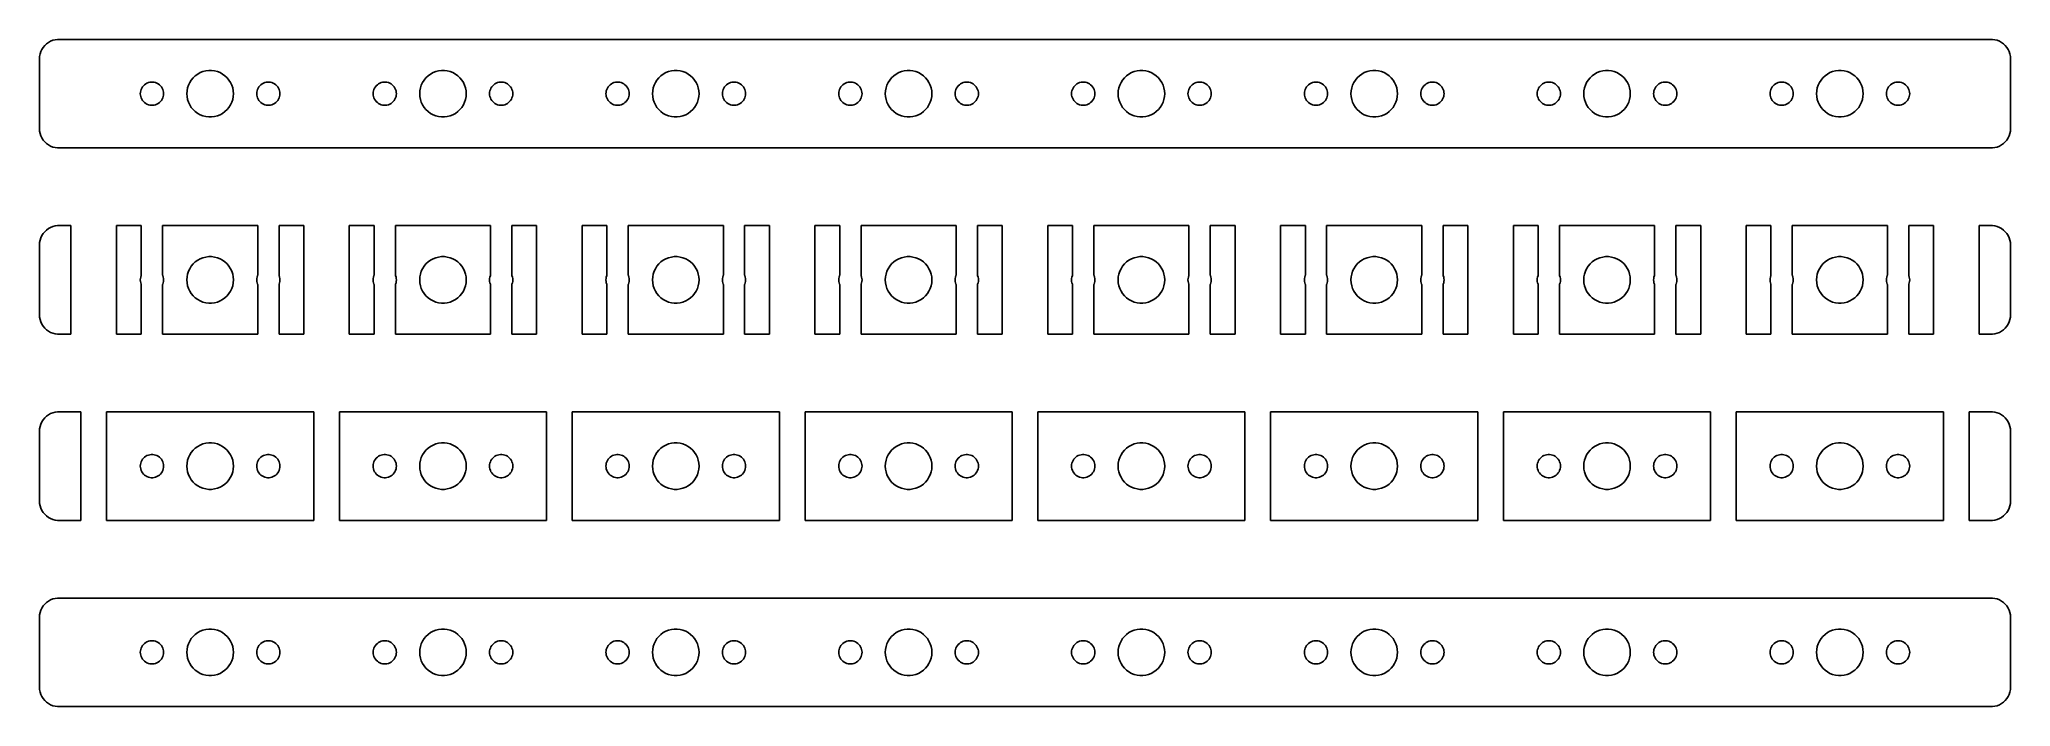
# Model space of a CAD drawing. Header units: metres. Extents: x -127 to 127, y -7 to 79.
import ezdxf

# ---------------------------------------------------------------- set-up
doc = ezdxf.new("R2010")
doc.units = ezdxf.units.M

msp = doc.modelspace()

# ---------------------------------------------------------------- linework, layer by layer
for p, q in [((-125.564, 78.7621), (-125.84, 78.6108)), ((-125.273, 78.8776), (-125.564, 78.7621)), ((-124.968, 78.9557), (-125.273, 78.8776)), ((-124.657, 78.9951), (-124.968, 78.9557)), ((124.657, 78.9951), (-124.657, 78.9951)), ((124.968, 78.9557), (124.657, 78.9951)), ((125.273, 78.8776), (124.968, 78.9557)), ((125.564, 78.7621), (125.273, 78.8776)), ((125.84, 78.6108), (125.564, 78.7621)), ((-126.98, 76.8133), (-127, 76.5)), ((-127, 76.5), (-127, 67.5)), ((-126.921, 77.1217), (-126.98, 76.8133)), ((-126.824, 77.4203), (-126.921, 77.1217)), ((-126.691, 77.7044), (-126.824, 77.4203)), ((-126.523, 77.9695), (-126.691, 77.7044)), ((-126.322, 78.2114), (-126.523, 77.9695)), ((-126.094, 78.4263), (-126.322, 78.2114)), ((-125.84, 78.6108), (-126.094, 78.4263)), ((126.094, 78.4263), (125.84, 78.6108)), ((126.322, 78.2114), (126.094, 78.4263)), ((126.523, 77.9695), (126.322, 78.2114)), ((126.691, 77.7044), (126.523, 77.9695)), ((126.824, 77.4203), (126.691, 77.7044)), ((126.921, 77.1217), (126.824, 77.4203)), ((126.98, 76.8133), (126.921, 77.1217)), ((127, 76.5), (126.98, 76.8133)), ((127, 67.5), (127, 76.5)), ((-107.629, 73.4453), (-107.427, 73.7634)), ((-107.427, 73.7634), (-107.187, 74.0536)), ((-107.187, 74.0536), (-106.912, 74.3115)), ((-106.912, 74.3115), (-106.607, 74.533)), ((-106.607, 74.533), (-106.277, 74.7145)), ((-106.277, 74.7145), (-105.927, 74.8532)), ((-105.927, 74.8532), (-105.562, 74.9469)), ((-105.562, 74.9469), (-105.188, 74.9941)), ((-105.188, 74.9941), (-104.812, 74.9941)), ((-104.812, 74.9941), (-104.438, 74.9469)), ((-104.438, 74.9469), (-104.073, 74.8532)), ((-104.073, 74.8532), (-103.723, 74.7145)), ((-103.723, 74.7145), (-103.393, 74.533)), ((-103.393, 74.533), (-103.088, 74.3115)), ((-103.088, 74.3115), (-102.813, 74.0536)), ((-102.813, 74.0536), (-102.573, 73.7634)), ((-102.573, 73.7634), (-102.371, 73.4453)), ((-77.6289, 73.4453), (-77.427, 73.7634)), ((-77.427, 73.7634), (-77.1869, 74.0536)), ((-77.1869, 74.0536), (-76.9123, 74.3115)), ((-76.9123, 74.3115), (-76.6075, 74.533)), ((-76.6075, 74.533), (-76.2773, 74.7145)), ((-76.2773, 74.7145), (-75.927, 74.8532)), ((-75.927, 74.8532), (-75.5621, 74.9469)), ((-75.5621, 74.9469), (-75.1884, 74.9941)), ((-75.1884, 74.9941), (-74.8116, 74.9941)), ((-74.8116, 74.9941), (-74.4379, 74.9469)), ((-74.4379, 74.9469), (-74.073, 74.8532)), ((-74.073, 74.8532), (-73.7227, 74.7145)), ((-73.7227, 74.7145), (-73.3925, 74.533)), ((-73.3925, 74.533), (-73.0877, 74.3115)), ((-73.0877, 74.3115), (-72.8131, 74.0536)), ((-72.8131, 74.0536), (-72.573, 73.7634)), ((-72.573, 73.7634), (-72.3711, 73.4453)), ((-47.6289, 73.4453), (-47.427, 73.7634)), ((-47.427, 73.7634), (-47.1869, 74.0536)), ((-47.1869, 74.0536), (-46.9123, 74.3115)), ((-46.9123, 74.3115), (-46.6075, 74.533)), ((-46.6075, 74.533), (-46.2773, 74.7145)), ((-46.2773, 74.7145), (-45.927, 74.8532)), ((-45.927, 74.8532), (-45.5621, 74.9469)), ((-45.5621, 74.9469), (-45.1884, 74.9941)), ((-45.1884, 74.9941), (-44.8116, 74.9941)), ((-44.8116, 74.9941), (-44.4379, 74.9469)), ((-44.4379, 74.9469), (-44.0729, 74.8532)), ((-44.0729, 74.8532), (-43.7227, 74.7145)), ((-43.7227, 74.7145), (-43.3925, 74.533)), ((-43.3925, 74.533), (-43.0877, 74.3115)), ((-43.0877, 74.3115), (-42.8131, 74.0536)), ((-42.8131, 74.0536), (-42.5729, 73.7634)), ((-42.5729, 73.7634), (-42.3711, 73.4453)), ((-17.6289, 73.4453), (-17.427, 73.7634)), ((-17.427, 73.7634), (-17.1869, 74.0536)), ((-17.1869, 74.0536), (-16.9123, 74.3115)), ((-16.9123, 74.3115), (-16.6075, 74.533)), ((-16.6075, 74.533), (-16.2773, 74.7145)), ((-16.2773, 74.7145), (-15.927, 74.8532)), ((-15.927, 74.8532), (-15.5621, 74.9469)), ((-15.5621, 74.9469), (-15.1884, 74.9941)), ((-15.1884, 74.9941), (-14.8116, 74.9941)), ((-14.8116, 74.9941), (-14.4379, 74.9469)), ((-14.4379, 74.9469), (-14.0729, 74.8532)), ((-14.0729, 74.8532), (-13.7227, 74.7145)), ((-13.7227, 74.7145), (-13.3925, 74.533)), ((-13.3925, 74.533), (-13.0877, 74.3115)), ((-13.0877, 74.3115), (-12.8131, 74.0536)), ((-12.8131, 74.0536), (-12.5729, 73.7634)), ((-12.5729, 73.7634), (-12.3711, 73.4453)), ((12.3711, 73.4453), (12.5729, 73.7634)), ((12.5729, 73.7634), (12.8131, 74.0536)), ((12.8131, 74.0536), (13.0877, 74.3115)), ((13.0877, 74.3115), (13.3925, 74.533)), ((13.3925, 74.533), (13.7227, 74.7145)), ((13.7227, 74.7145), (14.0729, 74.8532)), ((14.0729, 74.8532), (14.4379, 74.9469)), ((14.4379, 74.9469), (14.8116, 74.9941)), ((14.8116, 74.9941), (15.1884, 74.9941)), ((15.1884, 74.9941), (15.5621, 74.9469)), ((15.5621, 74.9469), (15.927, 74.8532)), ((15.927, 74.8532), (16.2773, 74.7145)), ((16.2773, 74.7145), (16.6075, 74.533)), ((16.6075, 74.533), (16.9123, 74.3115)), ((16.9123, 74.3115), (17.1869, 74.0536)), ((17.1869, 74.0536), (17.427, 73.7634)), ((17.427, 73.7634), (17.6289, 73.4453)), ((42.3711, 73.4453), (42.5729, 73.7634)), ((42.5729, 73.7634), (42.8131, 74.0536)), ((42.8131, 74.0536), (43.0877, 74.3115)), ((43.0877, 74.3115), (43.3925, 74.533)), ((43.3925, 74.533), (43.7227, 74.7145)), ((43.7227, 74.7145), (44.0729, 74.8532)), ((44.0729, 74.8532), (44.4379, 74.9469)), ((44.4379, 74.9469), (44.8116, 74.9941)), ((44.8116, 74.9941), (45.1884, 74.9941)), ((45.1884, 74.9941), (45.5621, 74.9469)), ((45.5621, 74.9469), (45.927, 74.8532)), ((45.927, 74.8532), (46.2773, 74.7145)), ((46.2773, 74.7145), (46.6075, 74.533)), ((46.6075, 74.533), (46.9123, 74.3115)), ((46.9123, 74.3115), (47.1869, 74.0536)), ((47.1869, 74.0536), (47.427, 73.7634)), ((47.427, 73.7634), (47.6289, 73.4453)), ((72.3711, 73.4453), (72.573, 73.7634)), ((72.573, 73.7634), (72.8131, 74.0536)), ((72.8131, 74.0536), (73.0877, 74.3115)), ((73.0877, 74.3115), (73.3925, 74.533)), ((73.3925, 74.533), (73.7227, 74.7145)), ((73.7227, 74.7145), (74.073, 74.8532)), ((74.073, 74.8532), (74.4379, 74.9469)), ((74.4379, 74.9469), (74.8116, 74.9941)), ((74.8116, 74.9941), (75.1884, 74.9941)), ((75.1884, 74.9941), (75.5621, 74.9469)), ((75.5621, 74.9469), (75.927, 74.8532)), ((75.927, 74.8532), (76.2773, 74.7145)), ((76.2773, 74.7145), (76.6075, 74.533)), ((76.6075, 74.533), (76.9123, 74.3115)), ((76.9123, 74.3115), (77.1869, 74.0536)), ((77.1869, 74.0536), (77.427, 73.7634)), ((77.427, 73.7634), (77.6289, 73.4453)), ((102.371, 73.4453), (102.573, 73.7634)), ((102.573, 73.7634), (102.813, 74.0536)), ((102.813, 74.0536), (103.088, 74.3115)), ((103.088, 74.3115), (103.393, 74.533)), ((103.393, 74.533), (103.723, 74.7145)), ((103.723, 74.7145), (104.073, 74.8532)), ((104.073, 74.8532), (104.438, 74.9469)), ((104.438, 74.9469), (104.812, 74.9941)), ((104.812, 74.9941), (105.188, 74.9941)), ((105.188, 74.9941), (105.562, 74.9469)), ((105.562, 74.9469), (105.927, 74.8532)), ((105.927, 74.8532), (106.277, 74.7145)), ((106.277, 74.7145), (106.607, 74.533)), ((106.607, 74.533), (106.912, 74.3115)), ((106.912, 74.3115), (107.187, 74.0536)), ((107.187, 74.0536), (107.427, 73.7634)), ((107.427, 73.7634), (107.629, 73.4453)), ((-114, 72), (-113.988, 72.188)), ((-113.988, 71.812), (-114, 72)), ((-113.988, 72.188), (-113.953, 72.373)), ((-113.953, 71.627), (-113.988, 71.812)), ((-113.953, 72.373), (-113.895, 72.5522)), ((-113.895, 71.4478), (-113.953, 71.627)), ((-113.895, 72.5522), (-113.814, 72.7226)), ((-113.814, 71.2774), (-113.895, 71.4478)), ((-113.814, 72.7226), (-113.714, 72.8817)), ((-113.714, 71.1183), (-113.814, 71.2774)), ((-113.714, 72.8817), (-113.593, 73.0268)), ((-113.593, 73.0268), (-113.456, 73.1558)), ((-113.456, 73.1558), (-113.304, 73.2665)), ((-113.304, 73.2665), (-113.139, 73.3572)), ((-113.139, 73.3572), (-112.964, 73.4266)), ((-112.964, 73.4266), (-112.781, 73.4734)), ((-112.781, 73.4734), (-112.594, 73.497)), ((-112.594, 73.497), (-112.406, 73.497)), ((-112.406, 73.497), (-112.219, 73.4734)), ((-112.219, 73.4734), (-112.036, 73.4266)), ((-112.036, 73.4266), (-111.861, 73.3572)), ((-111.861, 73.3572), (-111.696, 73.2665)), ((-111.696, 73.2665), (-111.544, 73.1558)), ((-111.544, 73.1558), (-111.407, 73.0268)), ((-111.407, 73.0268), (-111.286, 72.8817)), ((-111.286, 72.8817), (-111.186, 72.7226)), ((-111.186, 71.2774), (-111.286, 71.1183)), ((-111.186, 72.7226), (-111.105, 72.5522)), ((-111.105, 71.4478), (-111.186, 71.2774)), ((-111.105, 72.5522), (-111.047, 72.373)), ((-111.047, 71.627), (-111.105, 71.4478)), ((-111.047, 72.373), (-111.012, 72.188)), ((-111.012, 71.812), (-111.047, 71.627)), ((-111.012, 72.188), (-111, 72)), ((-111, 72), (-111.012, 71.812)), ((-108, 72), (-107.976, 72.376)), ((-107.976, 71.624), (-108, 72)), ((-107.976, 72.376), (-107.906, 72.7461)), ((-107.906, 71.2539), (-107.976, 71.624)), ((-107.906, 72.7461), (-107.789, 73.1044)), ((-107.789, 70.8956), (-107.906, 71.2539)), ((-107.789, 73.1044), (-107.629, 73.4453)), ((-102.371, 73.4453), (-102.211, 73.1044)), ((-102.211, 73.1044), (-102.094, 72.7461)), ((-102.094, 71.2539), (-102.211, 70.8956)), ((-102.094, 72.7461), (-102.024, 72.376)), ((-102.024, 71.624), (-102.094, 71.2539)), ((-102.024, 72.376), (-102, 72)), ((-102, 72), (-102.024, 71.624)), ((-99, 72), (-98.9882, 72.188)), ((-98.9882, 71.812), (-99, 72)), ((-98.9882, 72.188), (-98.9529, 72.373)), ((-98.9529, 71.627), (-98.9882, 71.812)), ((-98.9529, 72.373), (-98.8947, 72.5522)), ((-98.8947, 71.4478), (-98.9529, 71.627)), ((-98.8947, 72.5522), (-98.8145, 72.7226)), ((-98.8145, 71.2774), (-98.8947, 71.4478)), ((-98.8145, 72.7226), (-98.7135, 72.8817)), ((-98.7135, 71.1183), (-98.8145, 71.2774)), ((-98.7135, 72.8817), (-98.5934, 73.0268)), ((-98.5934, 73.0268), (-98.4561, 73.1558)), ((-98.4561, 73.1558), (-98.3037, 73.2665)), ((-98.3037, 73.2665), (-98.1387, 73.3572)), ((-98.1387, 73.3572), (-97.9635, 73.4266)), ((-97.9635, 73.4266), (-97.7811, 73.4734)), ((-97.7811, 73.4734), (-97.5942, 73.497)), ((-97.5942, 73.497), (-97.4058, 73.497)), ((-97.4058, 73.497), (-97.2189, 73.4734)), ((-97.2189, 73.4734), (-97.0365, 73.4266)), ((-97.0365, 73.4266), (-96.8613, 73.3572)), ((-96.8613, 73.3572), (-96.6963, 73.2665)), ((-96.6963, 73.2665), (-96.5439, 73.1558)), ((-96.5439, 73.1558), (-96.4065, 73.0268)), ((-96.4065, 73.0268), (-96.2865, 72.8817)), ((-96.2865, 72.8817), (-96.1855, 72.7226)), ((-96.1855, 71.2774), (-96.2865, 71.1183)), ((-96.1855, 72.7226), (-96.1053, 72.5522)), ((-96.1053, 71.4478), (-96.1855, 71.2774)), ((-96.1053, 72.5522), (-96.0471, 72.373)), ((-96.0471, 71.627), (-96.1053, 71.4478)), ((-96.0471, 72.373), (-96.0118, 72.188)), ((-96.0118, 71.812), (-96.0471, 71.627)), ((-96.0118, 72.188), (-96, 72)), ((-96, 72), (-96.0118, 71.812)), ((-84, 72), (-83.9882, 72.188)), ((-83.9882, 71.812), (-84, 72)), ((-83.9882, 72.188), (-83.9529, 72.373)), ((-83.9529, 71.627), (-83.9882, 71.812)), ((-83.9529, 72.373), (-83.8947, 72.5522)), ((-83.8947, 71.4478), (-83.9529, 71.627)), ((-83.8947, 72.5522), (-83.8145, 72.7226)), ((-83.8145, 71.2774), (-83.8947, 71.4478)), ((-83.8145, 72.7226), (-83.7135, 72.8817)), ((-83.7135, 71.1183), (-83.8145, 71.2774)), ((-83.7135, 72.8817), (-83.5934, 73.0268)), ((-83.5934, 73.0268), (-83.4561, 73.1558)), ((-83.4561, 73.1558), (-83.3037, 73.2665)), ((-83.3037, 73.2665), (-83.1387, 73.3572)), ((-83.1387, 73.3572), (-82.9635, 73.4266)), ((-82.9635, 73.4266), (-82.7811, 73.4734)), ((-82.7811, 73.4734), (-82.5942, 73.497)), ((-82.5942, 73.497), (-82.4058, 73.497)), ((-82.4058, 73.497), (-82.2189, 73.4734)), ((-82.2189, 73.4734), (-82.0365, 73.4266)), ((-82.0365, 73.4266), (-81.8613, 73.3572)), ((-81.8613, 73.3572), (-81.6963, 73.2665)), ((-81.6963, 73.2665), (-81.5439, 73.1558)), ((-81.5439, 73.1558), (-81.4065, 73.0268)), ((-81.4065, 73.0268), (-81.2865, 72.8817)), ((-81.2865, 72.8817), (-81.1855, 72.7226)), ((-81.1855, 71.2774), (-81.2865, 71.1183)), ((-81.1855, 72.7226), (-81.1053, 72.5522)), ((-81.1053, 71.4478), (-81.1855, 71.2774)), ((-81.1053, 72.5522), (-81.0471, 72.373)), ((-81.0471, 71.627), (-81.1053, 71.4478)), ((-81.0471, 72.373), (-81.0118, 72.188)), ((-81.0118, 71.812), (-81.0471, 71.627)), ((-81.0118, 72.188), (-81, 72)), ((-81, 72), (-81.0118, 71.812)), ((-78, 72), (-77.9763, 72.376)), ((-77.9763, 71.624), (-78, 72)), ((-77.9763, 72.376), (-77.9057, 72.7461)), ((-77.9057, 71.2539), (-77.9763, 71.624)), ((-77.9057, 72.7461), (-77.7893, 73.1044)), ((-77.7893, 70.8956), (-77.9057, 71.2539)), ((-77.7893, 73.1044), (-77.6289, 73.4453)), ((-72.3711, 73.4453), (-72.2107, 73.1044)), ((-72.2107, 73.1044), (-72.0943, 72.7461)), ((-72.0943, 71.2539), (-72.2107, 70.8956)), ((-72.0943, 72.7461), (-72.0237, 72.376)), ((-72.0237, 71.624), (-72.0943, 71.2539)), ((-72.0237, 72.376), (-72, 72)), ((-72, 72), (-72.0237, 71.624)), ((-69, 72), (-68.9882, 72.188)), ((-68.9882, 71.812), (-69, 72)), ((-68.9882, 72.188), (-68.9529, 72.373)), ((-68.9529, 71.627), (-68.9882, 71.812)), ((-68.9529, 72.373), (-68.8947, 72.5522)), ((-68.8947, 71.4478), (-68.9529, 71.627)), ((-68.8947, 72.5522), (-68.8145, 72.7226)), ((-68.8145, 71.2774), (-68.8947, 71.4478)), ((-68.8145, 72.7226), (-68.7135, 72.8817)), ((-68.7135, 71.1183), (-68.8145, 71.2774)), ((-68.7135, 72.8817), (-68.5934, 73.0268)), ((-68.5934, 73.0268), (-68.4561, 73.1558)), ((-68.4561, 73.1558), (-68.3037, 73.2665)), ((-68.3037, 73.2665), (-68.1387, 73.3572)), ((-68.1387, 73.3572), (-67.9635, 73.4266)), ((-67.9635, 73.4266), (-67.7811, 73.4734)), ((-67.7811, 73.4734), (-67.5942, 73.497)), ((-67.5942, 73.497), (-67.4058, 73.497)), ((-67.4058, 73.497), (-67.2189, 73.4734)), ((-67.2189, 73.4734), (-67.0365, 73.4266)), ((-67.0365, 73.4266), (-66.8613, 73.3572)), ((-66.8613, 73.3572), (-66.6963, 73.2665)), ((-66.6963, 73.2665), (-66.5439, 73.1558)), ((-66.5439, 73.1558), (-66.4065, 73.0268)), ((-66.4065, 73.0268), (-66.2865, 72.8817)), ((-66.2865, 72.8817), (-66.1855, 72.7226)), ((-66.1855, 71.2774), (-66.2865, 71.1183)), ((-66.1855, 72.7226), (-66.1053, 72.5522)), ((-66.1053, 71.4478), (-66.1855, 71.2774)), ((-66.1053, 72.5522), (-66.0471, 72.373)), ((-66.0471, 71.627), (-66.1053, 71.4478)), ((-66.0471, 72.373), (-66.0118, 72.188)), ((-66.0118, 71.812), (-66.0471, 71.627)), ((-66.0118, 72.188), (-66, 72)), ((-66, 72), (-66.0118, 71.812)), ((-54, 72), (-53.9882, 72.188)), ((-53.9882, 71.812), (-54, 72)), ((-53.9882, 72.188), (-53.9529, 72.373)), ((-53.9529, 71.627), (-53.9882, 71.812)), ((-53.9529, 72.373), (-53.8947, 72.5522)), ((-53.8947, 71.4478), (-53.9529, 71.627)), ((-53.8947, 72.5522), (-53.8145, 72.7226)), ((-53.8145, 71.2774), (-53.8947, 71.4478)), ((-53.8145, 72.7226), (-53.7135, 72.8817)), ((-53.7135, 71.1183), (-53.8145, 71.2774)), ((-53.7135, 72.8817), (-53.5934, 73.0268)), ((-53.5934, 73.0268), (-53.4561, 73.1558)), ((-53.4561, 73.1558), (-53.3037, 73.2665)), ((-53.3037, 73.2665), (-53.1387, 73.3572)), ((-53.1387, 73.3572), (-52.9635, 73.4266)), ((-52.9635, 73.4266), (-52.7811, 73.4734)), ((-52.7811, 73.4734), (-52.5942, 73.497)), ((-52.5942, 73.497), (-52.4058, 73.497)), ((-52.4058, 73.497), (-52.2189, 73.4734)), ((-52.2189, 73.4734), (-52.0365, 73.4266)), ((-52.0365, 73.4266), (-51.8613, 73.3572)), ((-51.8613, 73.3572), (-51.6963, 73.2665)), ((-51.6963, 73.2665), (-51.5439, 73.1558)), ((-51.5439, 73.1558), (-51.4065, 73.0268)), ((-51.4065, 73.0268), (-51.2865, 72.8817)), ((-51.2865, 72.8817), (-51.1855, 72.7226)), ((-51.1855, 71.2774), (-51.2865, 71.1183)), ((-51.1855, 72.7226), (-51.1053, 72.5522)), ((-51.1053, 71.4478), (-51.1855, 71.2774)), ((-51.1053, 72.5522), (-51.0471, 72.373)), ((-51.0471, 71.627), (-51.1053, 71.4478)), ((-51.0471, 72.373), (-51.0118, 72.188)), ((-51.0118, 71.812), (-51.0471, 71.627)), ((-51.0118, 72.188), (-51, 72)), ((-51, 72), (-51.0118, 71.812)), ((-48, 72), (-47.9763, 72.376)), ((-47.9763, 71.624), (-48, 72)), ((-47.9763, 72.376), (-47.9057, 72.7461)), ((-47.9057, 71.2539), (-47.9763, 71.624)), ((-47.9057, 72.7461), (-47.7893, 73.1044)), ((-47.7893, 70.8956), (-47.9057, 71.2539)), ((-47.7893, 73.1044), (-47.6289, 73.4453)), ((-42.3711, 73.4453), (-42.2107, 73.1044)), ((-42.2107, 73.1044), (-42.0942, 72.7461)), ((-42.0942, 71.2539), (-42.2107, 70.8956)), ((-42.0942, 72.7461), (-42.0237, 72.376)), ((-42.0237, 71.624), (-42.0942, 71.2539)), ((-42.0237, 72.376), (-42, 72)), ((-42, 72), (-42.0237, 71.624)), ((-39, 72), (-38.9882, 72.188)), ((-38.9882, 71.812), (-39, 72)), ((-38.9882, 72.188), (-38.9529, 72.373)), ((-38.9529, 71.627), (-38.9882, 71.812)), ((-38.9529, 72.373), (-38.8947, 72.5522)), ((-38.8947, 71.4478), (-38.9529, 71.627)), ((-38.8947, 72.5522), (-38.8145, 72.7226)), ((-38.8145, 71.2774), (-38.8947, 71.4478)), ((-38.8145, 72.7226), (-38.7135, 72.8817)), ((-38.7135, 71.1183), (-38.8145, 71.2774)), ((-38.7135, 72.8817), (-38.5934, 73.0268)), ((-38.5934, 73.0268), (-38.4561, 73.1558)), ((-38.4561, 73.1558), (-38.3037, 73.2665)), ((-38.3037, 73.2665), (-38.1387, 73.3572)), ((-38.1387, 73.3572), (-37.9635, 73.4266)), ((-37.9635, 73.4266), (-37.7811, 73.4734)), ((-37.7811, 73.4734), (-37.5942, 73.497)), ((-37.5942, 73.497), (-37.4058, 73.497)), ((-37.4058, 73.497), (-37.2189, 73.4734)), ((-37.2189, 73.4734), (-37.0365, 73.4266)), ((-37.0365, 73.4266), (-36.8613, 73.3572)), ((-36.8613, 73.3572), (-36.6963, 73.2665)), ((-36.6963, 73.2665), (-36.5439, 73.1558)), ((-36.5439, 73.1558), (-36.4065, 73.0268)), ((-36.4065, 73.0268), (-36.2865, 72.8817)), ((-36.2865, 72.8817), (-36.1855, 72.7226)), ((-36.1855, 71.2774), (-36.2865, 71.1183)), ((-36.1855, 72.7226), (-36.1053, 72.5522)), ((-36.1053, 71.4478), (-36.1855, 71.2774)), ((-36.1053, 72.5522), (-36.0471, 72.373)), ((-36.0471, 71.627), (-36.1053, 71.4478)), ((-36.0471, 72.373), (-36.0118, 72.188)), ((-36.0118, 71.812), (-36.0471, 71.627)), ((-36.0118, 72.188), (-36, 72)), ((-36, 72), (-36.0118, 71.812)), ((-24, 72), (-23.9882, 72.188)), ((-23.9882, 71.812), (-24, 72)), ((-23.9882, 72.188), (-23.9529, 72.373)), ((-23.9529, 71.627), (-23.9882, 71.812)), ((-23.9529, 72.373), (-23.8947, 72.5522)), ((-23.8947, 71.4478), (-23.9529, 71.627)), ((-23.8947, 72.5522), (-23.8145, 72.7226)), ((-23.8145, 71.2774), (-23.8947, 71.4478)), ((-23.8145, 72.7226), (-23.7135, 72.8817)), ((-23.7135, 71.1183), (-23.8145, 71.2774)), ((-23.7135, 72.8817), (-23.5934, 73.0268)), ((-23.5934, 73.0268), (-23.4561, 73.1558)), ((-23.4561, 73.1558), (-23.3037, 73.2665)), ((-23.3037, 73.2665), (-23.1387, 73.3572)), ((-23.1387, 73.3572), (-22.9635, 73.4266)), ((-22.9635, 73.4266), (-22.7811, 73.4734)), ((-22.7811, 73.4734), (-22.5942, 73.497)), ((-22.5942, 73.497), (-22.4058, 73.497)), ((-22.4058, 73.497), (-22.2189, 73.4734)), ((-22.2189, 73.4734), (-22.0365, 73.4266)), ((-22.0365, 73.4266), (-21.8613, 73.3572)), ((-21.8613, 73.3572), (-21.6963, 73.2665)), ((-21.6963, 73.2665), (-21.5439, 73.1558)), ((-21.5439, 73.1558), (-21.4065, 73.0268)), ((-21.4065, 73.0268), (-21.2865, 72.8817)), ((-21.2865, 72.8817), (-21.1855, 72.7226)), ((-21.1855, 71.2774), (-21.2865, 71.1183)), ((-21.1855, 72.7226), (-21.1053, 72.5522)), ((-21.1053, 71.4478), (-21.1855, 71.2774)), ((-21.1053, 72.5522), (-21.0471, 72.373)), ((-21.0471, 71.627), (-21.1053, 71.4478)), ((-21.0471, 72.373), (-21.0118, 72.188)), ((-21.0118, 71.812), (-21.0471, 71.627)), ((-21.0118, 72.188), (-21, 72)), ((-21, 72), (-21.0118, 71.812)), ((-18, 72), (-17.9763, 72.376)), ((-17.9763, 71.624), (-18, 72)), ((-17.9763, 72.376), (-17.9057, 72.7461)), ((-17.9057, 71.2539), (-17.9763, 71.624)), ((-17.9057, 72.7461), (-17.7893, 73.1044)), ((-17.7893, 70.8956), (-17.9057, 71.2539)), ((-17.7893, 73.1044), (-17.6289, 73.4453)), ((-12.3711, 73.4453), (-12.2107, 73.1044)), ((-12.2107, 73.1044), (-12.0942, 72.7461)), ((-12.0942, 71.2539), (-12.2107, 70.8956)), ((-12.0942, 72.7461), (-12.0237, 72.376)), ((-12.0237, 71.624), (-12.0942, 71.2539)), ((-12.0237, 72.376), (-12, 72)), ((-12, 72), (-12.0237, 71.624)), ((-9, 72), (-8.98816, 72.188)), ((-8.98816, 71.812), (-9, 72)), ((-8.98816, 72.188), (-8.95287, 72.373)), ((-8.95287, 71.627), (-8.98816, 71.812)), ((-8.95287, 72.373), (-8.89465, 72.5522)), ((-8.89465, 71.4478), (-8.95287, 71.627)), ((-8.89465, 72.5522), (-8.81445, 72.7226)), ((-8.81445, 71.2774), (-8.89465, 71.4478)), ((-8.81445, 72.7226), (-8.71352, 72.8817)), ((-8.71352, 71.1183), (-8.81445, 71.2774)), ((-8.71352, 72.8817), (-8.59344, 73.0268)), ((-8.59344, 73.0268), (-8.45613, 73.1558)), ((-8.45613, 73.1558), (-8.30373, 73.2665)), ((-8.30373, 73.2665), (-8.13866, 73.3572)), ((-8.13866, 73.3572), (-7.96352, 73.4266)), ((-7.96352, 73.4266), (-7.78107, 73.4734)), ((-7.78107, 73.4734), (-7.59418, 73.497)), ((-7.59418, 73.497), (-7.40581, 73.497)), ((-7.40581, 73.497), (-7.21892, 73.4734)), ((-7.21892, 73.4734), (-7.03647, 73.4266)), ((-7.03647, 73.4266), (-6.86133, 73.3572)), ((-6.86133, 73.3572), (-6.69626, 73.2665)), ((-6.69626, 73.2665), (-6.54385, 73.1558)), ((-6.54385, 73.1558), (-6.40654, 73.0268)), ((-6.40654, 73.0268), (-6.28647, 72.8817)), ((-6.28647, 72.8817), (-6.18553, 72.7226)), ((-6.18553, 71.2774), (-6.28647, 71.1183)), ((-6.18553, 72.7226), (-6.10533, 72.5522)), ((-6.10533, 71.4478), (-6.18553, 71.2774)), ((-6.10533, 72.5522), (-6.04712, 72.373)), ((-6.04712, 71.627), (-6.10533, 71.4478)), ((-6.04712, 72.373), (-6.01183, 72.188)), ((-6.01183, 71.812), (-6.04712, 71.627)), ((-6.01183, 72.188), (-6, 72)), ((-6, 72), (-6.01183, 71.812)), ((6, 72), (6.01183, 72.188)), ((6.01183, 71.812), (6, 72)), ((6.01183, 72.188), (6.04712, 72.373)), ((6.04712, 71.627), (6.01183, 71.812)), ((6.04712, 72.373), (6.10533, 72.5522)), ((6.10533, 71.4478), (6.04712, 71.627)), ((6.10533, 72.5522), (6.18553, 72.7226)), ((6.18553, 71.2774), (6.10533, 71.4478)), ((6.18553, 72.7226), (6.28647, 72.8817)), ((6.28647, 71.1183), (6.18553, 71.2774)), ((6.28647, 72.8817), (6.40654, 73.0268)), ((6.40654, 73.0268), (6.54385, 73.1558)), ((6.54385, 73.1558), (6.69626, 73.2665)), ((6.69626, 73.2665), (6.86133, 73.3572)), ((6.86133, 73.3572), (7.03647, 73.4266)), ((7.03647, 73.4266), (7.21892, 73.4734)), ((7.21892, 73.4734), (7.40581, 73.497)), ((7.40581, 73.497), (7.59418, 73.497)), ((7.59418, 73.497), (7.78107, 73.4734)), ((7.78107, 73.4734), (7.96352, 73.4266)), ((7.96352, 73.4266), (8.13866, 73.3572)), ((8.13866, 73.3572), (8.30373, 73.2665)), ((8.30373, 73.2665), (8.45613, 73.1558)), ((8.45613, 73.1558), (8.59344, 73.0268)), ((8.59344, 73.0268), (8.71352, 72.8817)), ((8.71352, 72.8817), (8.81445, 72.7226)), ((8.81445, 71.2774), (8.71352, 71.1183)), ((8.81445, 72.7226), (8.89465, 72.5522)), ((8.89465, 71.4478), (8.81445, 71.2774)), ((8.89465, 72.5522), (8.95287, 72.373)), ((8.95287, 71.627), (8.89465, 71.4478)), ((8.95287, 72.373), (8.98816, 72.188)), ((8.98816, 71.812), (8.95287, 71.627)), ((8.98816, 72.188), (9, 72)), ((9, 72), (8.98816, 71.812)), ((12, 72), (12.0237, 72.376)), ((12.0237, 71.624), (12, 72)), ((12.0237, 72.376), (12.0942, 72.7461)), ((12.0942, 71.2539), (12.0237, 71.624)), ((12.0942, 72.7461), (12.2107, 73.1044)), ((12.2107, 70.8956), (12.0942, 71.2539)), ((12.2107, 73.1044), (12.3711, 73.4453)), ((17.6289, 73.4453), (17.7893, 73.1044)), ((17.7893, 73.1044), (17.9057, 72.7461)), ((17.9057, 71.2539), (17.7893, 70.8956)), ((17.9057, 72.7461), (17.9763, 72.376)), ((17.9763, 71.624), (17.9057, 71.2539)), ((17.9763, 72.376), (18, 72)), ((18, 72), (17.9763, 71.624)), ((21, 72), (21.0118, 72.188)), ((21.0118, 71.812), (21, 72)), ((21.0118, 72.188), (21.0471, 72.373)), ((21.0471, 71.627), (21.0118, 71.812)), ((21.0471, 72.373), (21.1053, 72.5522)), ((21.1053, 71.4478), (21.0471, 71.627)), ((21.1053, 72.5522), (21.1855, 72.7226)), ((21.1855, 71.2774), (21.1053, 71.4478)), ((21.1855, 72.7226), (21.2865, 72.8817)), ((21.2865, 71.1183), (21.1855, 71.2774)), ((21.2865, 72.8817), (21.4065, 73.0268)), ((21.4065, 73.0268), (21.5439, 73.1558)), ((21.5439, 73.1558), (21.6963, 73.2665)), ((21.6963, 73.2665), (21.8613, 73.3572)), ((21.8613, 73.3572), (22.0365, 73.4266)), ((22.0365, 73.4266), (22.2189, 73.4734)), ((22.2189, 73.4734), (22.4058, 73.497)), ((22.4058, 73.497), (22.5942, 73.497)), ((22.5942, 73.497), (22.7811, 73.4734)), ((22.7811, 73.4734), (22.9635, 73.4266)), ((22.9635, 73.4266), (23.1387, 73.3572)), ((23.1387, 73.3572), (23.3037, 73.2665)), ((23.3037, 73.2665), (23.4561, 73.1558)), ((23.4561, 73.1558), (23.5934, 73.0268)), ((23.5934, 73.0268), (23.7135, 72.8817)), ((23.7135, 72.8817), (23.8145, 72.7226)), ((23.8145, 71.2774), (23.7135, 71.1183)), ((23.8145, 72.7226), (23.8947, 72.5522)), ((23.8947, 71.4478), (23.8145, 71.2774)), ((23.8947, 72.5522), (23.9529, 72.373)), ((23.9529, 71.627), (23.8947, 71.4478)), ((23.9529, 72.373), (23.9882, 72.188)), ((23.9882, 71.812), (23.9529, 71.627)), ((23.9882, 72.188), (24, 72)), ((24, 72), (23.9882, 71.812)), ((36, 72), (36.0118, 72.188)), ((36.0118, 71.812), (36, 72)), ((36.0118, 72.188), (36.0471, 72.373)), ((36.0471, 71.627), (36.0118, 71.812)), ((36.0471, 72.373), (36.1053, 72.5522)), ((36.1053, 71.4478), (36.0471, 71.627)), ((36.1053, 72.5522), (36.1855, 72.7226)), ((36.1855, 71.2774), (36.1053, 71.4478)), ((36.1855, 72.7226), (36.2865, 72.8817)), ((36.2865, 71.1183), (36.1855, 71.2774)), ((36.2865, 72.8817), (36.4065, 73.0268)), ((36.4065, 73.0268), (36.5439, 73.1558)), ((36.5439, 73.1558), (36.6963, 73.2665)), ((36.6963, 73.2665), (36.8613, 73.3572)), ((36.8613, 73.3572), (37.0365, 73.4266)), ((37.0365, 73.4266), (37.2189, 73.4734)), ((37.2189, 73.4734), (37.4058, 73.497)), ((37.4058, 73.497), (37.5942, 73.497)), ((37.5942, 73.497), (37.7811, 73.4734)), ((37.7811, 73.4734), (37.9635, 73.4266)), ((37.9635, 73.4266), (38.1387, 73.3572)), ((38.1387, 73.3572), (38.3037, 73.2665)), ((38.3037, 73.2665), (38.4561, 73.1558)), ((38.4561, 73.1558), (38.5934, 73.0268)), ((38.5934, 73.0268), (38.7135, 72.8817)), ((38.7135, 72.8817), (38.8145, 72.7226)), ((38.8145, 71.2774), (38.7135, 71.1183)), ((38.8145, 72.7226), (38.8947, 72.5522)), ((38.8947, 71.4478), (38.8145, 71.2774)), ((38.8947, 72.5522), (38.9529, 72.373)), ((38.9529, 71.627), (38.8947, 71.4478)), ((38.9529, 72.373), (38.9882, 72.188)), ((38.9882, 71.812), (38.9529, 71.627)), ((38.9882, 72.188), (39, 72)), ((39, 72), (38.9882, 71.812)), ((42, 72), (42.0237, 72.376)), ((42.0237, 71.624), (42, 72)), ((42.0237, 72.376), (42.0942, 72.7461)), ((42.0942, 71.2539), (42.0237, 71.624)), ((42.0942, 72.7461), (42.2107, 73.1044)), ((42.2107, 70.8956), (42.0942, 71.2539)), ((42.2107, 73.1044), (42.3711, 73.4453)), ((47.6289, 73.4453), (47.7893, 73.1044)), ((47.7893, 73.1044), (47.9057, 72.7461)), ((47.9057, 71.2539), (47.7893, 70.8956)), ((47.9057, 72.7461), (47.9763, 72.376)), ((47.9763, 71.624), (47.9057, 71.2539)), ((47.9763, 72.376), (48, 72)), ((48, 72), (47.9763, 71.624)), ((51, 72), (51.0118, 72.188)), ((51.0118, 71.812), (51, 72)), ((51.0118, 72.188), (51.0471, 72.373)), ((51.0471, 71.627), (51.0118, 71.812)), ((51.0471, 72.373), (51.1053, 72.5522)), ((51.1053, 71.4478), (51.0471, 71.627)), ((51.1053, 72.5522), (51.1855, 72.7226)), ((51.1855, 71.2774), (51.1053, 71.4478)), ((51.1855, 72.7226), (51.2865, 72.8817)), ((51.2865, 71.1183), (51.1855, 71.2774)), ((51.2865, 72.8817), (51.4065, 73.0268)), ((51.4065, 73.0268), (51.5439, 73.1558)), ((51.5439, 73.1558), (51.6963, 73.2665)), ((51.6963, 73.2665), (51.8613, 73.3572)), ((51.8613, 73.3572), (52.0365, 73.4266)), ((52.0365, 73.4266), (52.2189, 73.4734)), ((52.2189, 73.4734), (52.4058, 73.497)), ((52.4058, 73.497), (52.5942, 73.497)), ((52.5942, 73.497), (52.7811, 73.4734)), ((52.7811, 73.4734), (52.9635, 73.4266)), ((52.9635, 73.4266), (53.1387, 73.3572)), ((53.1387, 73.3572), (53.3037, 73.2665)), ((53.3037, 73.2665), (53.4561, 73.1558)), ((53.4561, 73.1558), (53.5934, 73.0268)), ((53.5934, 73.0268), (53.7135, 72.8817)), ((53.7135, 72.8817), (53.8145, 72.7226)), ((53.8145, 71.2774), (53.7135, 71.1183)), ((53.8145, 72.7226), (53.8947, 72.5522)), ((53.8947, 71.4478), (53.8145, 71.2774)), ((53.8947, 72.5522), (53.9529, 72.373)), ((53.9529, 71.627), (53.8947, 71.4478)), ((53.9529, 72.373), (53.9882, 72.188)), ((53.9882, 71.812), (53.9529, 71.627)), ((53.9882, 72.188), (54, 72)), ((54, 72), (53.9882, 71.812)), ((66, 72), (66.0118, 72.188)), ((66.0118, 71.812), (66, 72)), ((66.0118, 72.188), (66.0471, 72.373)), ((66.0471, 71.627), (66.0118, 71.812)), ((66.0471, 72.373), (66.1053, 72.5522)), ((66.1053, 71.4478), (66.0471, 71.627)), ((66.1053, 72.5522), (66.1855, 72.7226)), ((66.1855, 71.2774), (66.1053, 71.4478)), ((66.1855, 72.7226), (66.2865, 72.8817)), ((66.2865, 71.1183), (66.1855, 71.2774)), ((66.2865, 72.8817), (66.4065, 73.0268)), ((66.4065, 73.0268), (66.5439, 73.1558)), ((66.5439, 73.1558), (66.6963, 73.2665)), ((66.6963, 73.2665), (66.8613, 73.3572)), ((66.8613, 73.3572), (67.0365, 73.4266)), ((67.0365, 73.4266), (67.2189, 73.4734)), ((67.2189, 73.4734), (67.4058, 73.497)), ((67.4058, 73.497), (67.5942, 73.497)), ((67.5942, 73.497), (67.7811, 73.4734)), ((67.7811, 73.4734), (67.9635, 73.4266)), ((67.9635, 73.4266), (68.1387, 73.3572)), ((68.1387, 73.3572), (68.3037, 73.2665)), ((68.3037, 73.2665), (68.4561, 73.1558)), ((68.4561, 73.1558), (68.5934, 73.0268)), ((68.5934, 73.0268), (68.7135, 72.8817)), ((68.7135, 72.8817), (68.8145, 72.7226)), ((68.8145, 71.2774), (68.7135, 71.1183)), ((68.8145, 72.7226), (68.8947, 72.5522)), ((68.8947, 71.4478), (68.8145, 71.2774)), ((68.8947, 72.5522), (68.9529, 72.373)), ((68.9529, 71.627), (68.8947, 71.4478)), ((68.9529, 72.373), (68.9882, 72.188)), ((68.9882, 71.812), (68.9529, 71.627)), ((68.9882, 72.188), (69, 72)), ((69, 72), (68.9882, 71.812)), ((72, 72), (72.0237, 72.376)), ((72.0237, 71.624), (72, 72)), ((72.0237, 72.376), (72.0943, 72.7461)), ((72.0943, 71.2539), (72.0237, 71.624)), ((72.0943, 72.7461), (72.2107, 73.1044)), ((72.2107, 70.8956), (72.0943, 71.2539)), ((72.2107, 73.1044), (72.3711, 73.4453)), ((77.6289, 73.4453), (77.7893, 73.1044)), ((77.7893, 73.1044), (77.9057, 72.7461)), ((77.9057, 71.2539), (77.7893, 70.8956)), ((77.9057, 72.7461), (77.9763, 72.376)), ((77.9763, 71.624), (77.9057, 71.2539)), ((77.9763, 72.376), (78, 72)), ((78, 72), (77.9763, 71.624)), ((81, 72), (81.0118, 72.188)), ((81.0118, 71.812), (81, 72)), ((81.0118, 72.188), (81.0471, 72.373)), ((81.0471, 71.627), (81.0118, 71.812)), ((81.0471, 72.373), (81.1053, 72.5522)), ((81.1053, 71.4478), (81.0471, 71.627)), ((81.1053, 72.5522), (81.1855, 72.7226)), ((81.1855, 71.2774), (81.1053, 71.4478)), ((81.1855, 72.7226), (81.2865, 72.8817)), ((81.2865, 71.1183), (81.1855, 71.2774)), ((81.2865, 72.8817), (81.4065, 73.0268)), ((81.4065, 73.0268), (81.5439, 73.1558)), ((81.5439, 73.1558), (81.6963, 73.2665)), ((81.6963, 73.2665), (81.8613, 73.3572)), ((81.8613, 73.3572), (82.0365, 73.4266)), ((82.0365, 73.4266), (82.2189, 73.4734)), ((82.2189, 73.4734), (82.4058, 73.497)), ((82.4058, 73.497), (82.5942, 73.497)), ((82.5942, 73.497), (82.7811, 73.4734)), ((82.7811, 73.4734), (82.9635, 73.4266)), ((82.9635, 73.4266), (83.1387, 73.3572)), ((83.1387, 73.3572), (83.3037, 73.2665)), ((83.3037, 73.2665), (83.4561, 73.1558)), ((83.4561, 73.1558), (83.5934, 73.0268)), ((83.5934, 73.0268), (83.7135, 72.8817)), ((83.7135, 72.8817), (83.8145, 72.7226)), ((83.8145, 71.2774), (83.7135, 71.1183)), ((83.8145, 72.7226), (83.8947, 72.5522)), ((83.8947, 71.4478), (83.8145, 71.2774)), ((83.8947, 72.5522), (83.9529, 72.373)), ((83.9529, 71.627), (83.8947, 71.4478)), ((83.9529, 72.373), (83.9882, 72.188)), ((83.9882, 71.812), (83.9529, 71.627)), ((83.9882, 72.188), (84, 72)), ((84, 72), (83.9882, 71.812)), ((96, 72), (96.0118, 72.188)), ((96.0118, 71.812), (96, 72)), ((96.0118, 72.188), (96.0471, 72.373)), ((96.0471, 71.627), (96.0118, 71.812)), ((96.0471, 72.373), (96.1053, 72.5522)), ((96.1053, 71.4478), (96.0471, 71.627)), ((96.1053, 72.5522), (96.1855, 72.7226)), ((96.1855, 71.2774), (96.1053, 71.4478)), ((96.1855, 72.7226), (96.2865, 72.8817)), ((96.2865, 71.1183), (96.1855, 71.2774)), ((96.2865, 72.8817), (96.4065, 73.0268)), ((96.4065, 73.0268), (96.5439, 73.1558)), ((96.5439, 73.1558), (96.6963, 73.2665)), ((96.6963, 73.2665), (96.8613, 73.3572)), ((96.8613, 73.3572), (97.0365, 73.4266)), ((97.0365, 73.4266), (97.2189, 73.4734)), ((97.2189, 73.4734), (97.4058, 73.497)), ((97.4058, 73.497), (97.5942, 73.497)), ((97.5942, 73.497), (97.7811, 73.4734)), ((97.7811, 73.4734), (97.9635, 73.4266)), ((97.9635, 73.4266), (98.1387, 73.3572)), ((98.1387, 73.3572), (98.3037, 73.2665)), ((98.3037, 73.2665), (98.4561, 73.1558)), ((98.4561, 73.1558), (98.5934, 73.0268)), ((98.5934, 73.0268), (98.7135, 72.8817)), ((98.7135, 72.8817), (98.8145, 72.7226)), ((98.8145, 71.2774), (98.7135, 71.1183)), ((98.8145, 72.7226), (98.8947, 72.5522)), ((98.8947, 71.4478), (98.8145, 71.2774)), ((98.8947, 72.5522), (98.9529, 72.373)), ((98.9529, 71.627), (98.8947, 71.4478)), ((98.9529, 72.373), (98.9882, 72.188)), ((98.9882, 71.812), (98.9529, 71.627)), ((98.9882, 72.188), (99, 72)), ((99, 72), (98.9882, 71.812)), ((102, 72), (102.024, 72.376)), ((102.024, 71.624), (102, 72)), ((102.024, 72.376), (102.094, 72.7461)), ((102.094, 71.2539), (102.024, 71.624)), ((102.094, 72.7461), (102.211, 73.1044)), ((102.211, 70.8956), (102.094, 71.2539)), ((102.211, 73.1044), (102.371, 73.4453)), ((107.629, 73.4453), (107.789, 73.1044)), ((107.789, 73.1044), (107.906, 72.7461)), ((107.906, 71.2539), (107.789, 70.8956)), ((107.906, 72.7461), (107.976, 72.376)), ((107.976, 71.624), (107.906, 71.2539)), ((107.976, 72.376), (108, 72)), ((108, 72), (107.976, 71.624)), ((111, 72), (111.012, 72.188)), ((111.012, 71.812), (111, 72)), ((111.012, 72.188), (111.047, 72.373)), ((111.047, 71.627), (111.012, 71.812)), ((111.047, 72.373), (111.105, 72.5522)), ((111.105, 71.4478), (111.047, 71.627)), ((111.105, 72.5522), (111.186, 72.7226)), ((111.186, 71.2774), (111.105, 71.4478)), ((111.186, 72.7226), (111.286, 72.8817)), ((111.286, 71.1183), (111.186, 71.2774)), ((111.286, 72.8817), (111.407, 73.0268)), ((111.407, 73.0268), (111.544, 73.1558)), ((111.544, 73.1558), (111.696, 73.2665)), ((111.696, 73.2665), (111.861, 73.3572)), ((111.861, 73.3572), (112.036, 73.4266)), ((112.036, 73.4266), (112.219, 73.4734)), ((112.219, 73.4734), (112.406, 73.497)), ((112.406, 73.497), (112.594, 73.497)), ((112.594, 73.497), (112.781, 73.4734)), ((112.781, 73.4734), (112.964, 73.4266)), ((112.964, 73.4266), (113.139, 73.3572)), ((113.139, 73.3572), (113.304, 73.2665)), ((113.304, 73.2665), (113.456, 73.1558)), ((113.456, 73.1558), (113.593, 73.0268)), ((113.593, 73.0268), (113.714, 72.8817)), ((113.714, 72.8817), (113.814, 72.7226)), ((113.814, 71.2774), (113.714, 71.1183)), ((113.814, 72.7226), (113.895, 72.5522)), ((113.895, 71.4478), (113.814, 71.2774)), ((113.895, 72.5522), (113.953, 72.373)), ((113.953, 71.627), (113.895, 71.4478)), ((113.953, 72.373), (113.988, 72.188)), ((113.988, 71.812), (113.953, 71.627)), ((113.988, 72.188), (114, 72)), ((114, 72), (113.988, 71.812)), ((-113.593, 70.9732), (-113.714, 71.1183)), ((-113.456, 70.8442), (-113.593, 70.9732)), ((-113.304, 70.7335), (-113.456, 70.8442)), ((-113.139, 70.6428), (-113.304, 70.7335)), ((-112.964, 70.5734), (-113.139, 70.6428)), ((-112.781, 70.5266), (-112.964, 70.5734)), ((-112.594, 70.503), (-112.781, 70.5266)), ((-112.406, 70.503), (-112.594, 70.503)), ((-112.219, 70.5266), (-112.406, 70.503)), ((-112.036, 70.5734), (-112.219, 70.5266)), ((-111.861, 70.6428), (-112.036, 70.5734)), ((-111.696, 70.7335), (-111.861, 70.6428)), ((-111.544, 70.8442), (-111.696, 70.7335)), ((-111.407, 70.9732), (-111.544, 70.8442)), ((-111.286, 71.1183), (-111.407, 70.9732)), ((-107.629, 70.5547), (-107.789, 70.8956)), ((-107.427, 70.2366), (-107.629, 70.5547)), ((-107.187, 69.9464), (-107.427, 70.2366)), ((-106.912, 69.6885), (-107.187, 69.9464)), ((-106.607, 69.467), (-106.912, 69.6885)), ((-106.277, 69.2855), (-106.607, 69.467)), ((-105.927, 69.1468), (-106.277, 69.2855)), ((-105.562, 69.0531), (-105.927, 69.1468)), ((-105.188, 69.0059), (-105.562, 69.0531)), ((-104.812, 69.0059), (-105.188, 69.0059)), ((-104.438, 69.0531), (-104.812, 69.0059)), ((-104.073, 69.1468), (-104.438, 69.0531)), ((-103.723, 69.2855), (-104.073, 69.1468)), ((-103.393, 69.467), (-103.723, 69.2855)), ((-103.088, 69.6885), (-103.393, 69.467)), ((-102.813, 69.9464), (-103.088, 69.6885)), ((-102.573, 70.2366), (-102.813, 69.9464)), ((-102.371, 70.5547), (-102.573, 70.2366)), ((-102.211, 70.8956), (-102.371, 70.5547)), ((-98.5934, 70.9732), (-98.7135, 71.1183)), ((-98.4561, 70.8442), (-98.5934, 70.9732)), ((-98.3037, 70.7335), (-98.4561, 70.8442)), ((-98.1387, 70.6428), (-98.3037, 70.7335)), ((-97.9635, 70.5734), (-98.1387, 70.6428)), ((-97.7811, 70.5266), (-97.9635, 70.5734)), ((-97.5942, 70.503), (-97.7811, 70.5266)), ((-97.4058, 70.503), (-97.5942, 70.503)), ((-97.2189, 70.5266), (-97.4058, 70.503)), ((-97.0365, 70.5734), (-97.2189, 70.5266)), ((-96.8613, 70.6428), (-97.0365, 70.5734)), ((-96.6963, 70.7335), (-96.8613, 70.6428)), ((-96.5439, 70.8442), (-96.6963, 70.7335)), ((-96.4065, 70.9732), (-96.5439, 70.8442)), ((-96.2865, 71.1183), (-96.4065, 70.9732)), ((-83.5934, 70.9732), (-83.7135, 71.1183)), ((-83.4561, 70.8442), (-83.5934, 70.9732)), ((-83.3037, 70.7335), (-83.4561, 70.8442)), ((-83.1387, 70.6428), (-83.3037, 70.7335)), ((-82.9635, 70.5734), (-83.1387, 70.6428)), ((-82.7811, 70.5266), (-82.9635, 70.5734)), ((-82.5942, 70.503), (-82.7811, 70.5266)), ((-82.4058, 70.503), (-82.5942, 70.503)), ((-82.2189, 70.5266), (-82.4058, 70.503)), ((-82.0365, 70.5734), (-82.2189, 70.5266)), ((-81.8613, 70.6428), (-82.0365, 70.5734)), ((-81.6963, 70.7335), (-81.8613, 70.6428)), ((-81.5439, 70.8442), (-81.6963, 70.7335)), ((-81.4065, 70.9732), (-81.5439, 70.8442)), ((-81.2865, 71.1183), (-81.4065, 70.9732)), ((-77.6289, 70.5547), (-77.7893, 70.8956)), ((-77.427, 70.2366), (-77.6289, 70.5547)), ((-77.1869, 69.9464), (-77.427, 70.2366)), ((-76.9123, 69.6885), (-77.1869, 69.9464)), ((-76.6075, 69.467), (-76.9123, 69.6885)), ((-76.2773, 69.2855), (-76.6075, 69.467)), ((-75.927, 69.1468), (-76.2773, 69.2855)), ((-75.5621, 69.0531), (-75.927, 69.1468)), ((-75.1884, 69.0059), (-75.5621, 69.0531)), ((-74.8116, 69.0059), (-75.1884, 69.0059)), ((-74.4379, 69.0531), (-74.8116, 69.0059)), ((-74.073, 69.1468), (-74.4379, 69.0531)), ((-73.7227, 69.2855), (-74.073, 69.1468)), ((-73.3925, 69.467), (-73.7227, 69.2855)), ((-73.0877, 69.6885), (-73.3925, 69.467)), ((-72.8131, 69.9464), (-73.0877, 69.6885)), ((-72.573, 70.2366), (-72.8131, 69.9464)), ((-72.3711, 70.5547), (-72.573, 70.2366)), ((-72.2107, 70.8956), (-72.3711, 70.5547)), ((-68.5934, 70.9732), (-68.7135, 71.1183)), ((-68.4561, 70.8442), (-68.5934, 70.9732)), ((-68.3037, 70.7335), (-68.4561, 70.8442)), ((-68.1387, 70.6428), (-68.3037, 70.7335)), ((-67.9635, 70.5734), (-68.1387, 70.6428)), ((-67.7811, 70.5266), (-67.9635, 70.5734)), ((-67.5942, 70.503), (-67.7811, 70.5266)), ((-67.4058, 70.503), (-67.5942, 70.503)), ((-67.2189, 70.5266), (-67.4058, 70.503)), ((-67.0365, 70.5734), (-67.2189, 70.5266)), ((-66.8613, 70.6428), (-67.0365, 70.5734)), ((-66.6963, 70.7335), (-66.8613, 70.6428)), ((-66.5439, 70.8442), (-66.6963, 70.7335)), ((-66.4065, 70.9732), (-66.5439, 70.8442)), ((-66.2865, 71.1183), (-66.4065, 70.9732)), ((-53.5934, 70.9732), (-53.7135, 71.1183)), ((-53.4561, 70.8442), (-53.5934, 70.9732)), ((-53.3037, 70.7335), (-53.4561, 70.8442)), ((-53.1387, 70.6428), (-53.3037, 70.7335)), ((-52.9635, 70.5734), (-53.1387, 70.6428)), ((-52.7811, 70.5266), (-52.9635, 70.5734)), ((-52.5942, 70.503), (-52.7811, 70.5266)), ((-52.4058, 70.503), (-52.5942, 70.503)), ((-52.2189, 70.5266), (-52.4058, 70.503)), ((-52.0365, 70.5734), (-52.2189, 70.5266)), ((-51.8613, 70.6428), (-52.0365, 70.5734)), ((-51.6963, 70.7335), (-51.8613, 70.6428)), ((-51.5439, 70.8442), (-51.6963, 70.7335)), ((-51.4065, 70.9732), (-51.5439, 70.8442)), ((-51.2865, 71.1183), (-51.4065, 70.9732)), ((-47.6289, 70.5547), (-47.7893, 70.8956)), ((-47.427, 70.2366), (-47.6289, 70.5547)), ((-47.1869, 69.9464), (-47.427, 70.2366)), ((-46.9123, 69.6885), (-47.1869, 69.9464)), ((-46.6075, 69.467), (-46.9123, 69.6885)), ((-46.2773, 69.2855), (-46.6075, 69.467)), ((-45.927, 69.1468), (-46.2773, 69.2855)), ((-45.5621, 69.0531), (-45.927, 69.1468)), ((-45.1884, 69.0059), (-45.5621, 69.0531)), ((-44.8116, 69.0059), (-45.1884, 69.0059)), ((-44.4379, 69.0531), (-44.8116, 69.0059)), ((-44.0729, 69.1468), (-44.4379, 69.0531)), ((-43.7227, 69.2855), (-44.0729, 69.1468)), ((-43.3925, 69.467), (-43.7227, 69.2855)), ((-43.0877, 69.6885), (-43.3925, 69.467)), ((-42.8131, 69.9464), (-43.0877, 69.6885)), ((-42.5729, 70.2366), (-42.8131, 69.9464)), ((-42.3711, 70.5547), (-42.5729, 70.2366)), ((-42.2107, 70.8956), (-42.3711, 70.5547)), ((-38.5934, 70.9732), (-38.7135, 71.1183)), ((-38.4561, 70.8442), (-38.5934, 70.9732)), ((-38.3037, 70.7335), (-38.4561, 70.8442)), ((-38.1387, 70.6428), (-38.3037, 70.7335)), ((-37.9635, 70.5734), (-38.1387, 70.6428)), ((-37.7811, 70.5266), (-37.9635, 70.5734)), ((-37.5942, 70.503), (-37.7811, 70.5266)), ((-37.4058, 70.503), (-37.5942, 70.503)), ((-37.2189, 70.5266), (-37.4058, 70.503)), ((-37.0365, 70.5734), (-37.2189, 70.5266)), ((-36.8613, 70.6428), (-37.0365, 70.5734)), ((-36.6963, 70.7335), (-36.8613, 70.6428)), ((-36.5439, 70.8442), (-36.6963, 70.7335)), ((-36.4065, 70.9732), (-36.5439, 70.8442)), ((-36.2865, 71.1183), (-36.4065, 70.9732)), ((-23.5934, 70.9732), (-23.7135, 71.1183)), ((-23.4561, 70.8442), (-23.5934, 70.9732)), ((-23.3037, 70.7335), (-23.4561, 70.8442)), ((-23.1387, 70.6428), (-23.3037, 70.7335)), ((-22.9635, 70.5734), (-23.1387, 70.6428)), ((-22.7811, 70.5266), (-22.9635, 70.5734)), ((-22.5942, 70.503), (-22.7811, 70.5266)), ((-22.4058, 70.503), (-22.5942, 70.503)), ((-22.2189, 70.5266), (-22.4058, 70.503)), ((-22.0365, 70.5734), (-22.2189, 70.5266)), ((-21.8613, 70.6428), (-22.0365, 70.5734)), ((-21.6963, 70.7335), (-21.8613, 70.6428)), ((-21.5439, 70.8442), (-21.6963, 70.7335)), ((-21.4065, 70.9732), (-21.5439, 70.8442)), ((-21.2865, 71.1183), (-21.4065, 70.9732)), ((-17.6289, 70.5547), (-17.7893, 70.8956)), ((-17.427, 70.2366), (-17.6289, 70.5547)), ((-17.1869, 69.9464), (-17.427, 70.2366)), ((-16.9123, 69.6885), (-17.1869, 69.9464)), ((-16.6075, 69.467), (-16.9123, 69.6885)), ((-16.2773, 69.2855), (-16.6075, 69.467)), ((-15.927, 69.1468), (-16.2773, 69.2855)), ((-15.5621, 69.0531), (-15.927, 69.1468)), ((-15.1884, 69.0059), (-15.5621, 69.0531)), ((-14.8116, 69.0059), (-15.1884, 69.0059)), ((-14.4379, 69.0531), (-14.8116, 69.0059)), ((-14.0729, 69.1468), (-14.4379, 69.0531)), ((-13.7227, 69.2855), (-14.0729, 69.1468)), ((-13.3925, 69.467), (-13.7227, 69.2855)), ((-13.0877, 69.6885), (-13.3925, 69.467)), ((-12.8131, 69.9464), (-13.0877, 69.6885)), ((-12.5729, 70.2366), (-12.8131, 69.9464)), ((-12.3711, 70.5547), (-12.5729, 70.2366)), ((-12.2107, 70.8956), (-12.3711, 70.5547)), ((-8.59344, 70.9732), (-8.71352, 71.1183)), ((-8.45613, 70.8442), (-8.59344, 70.9732)), ((-8.30373, 70.7335), (-8.45613, 70.8442)), ((-8.13866, 70.6428), (-8.30373, 70.7335)), ((-7.96352, 70.5734), (-8.13866, 70.6428)), ((-7.78107, 70.5266), (-7.96352, 70.5734)), ((-7.59418, 70.503), (-7.78107, 70.5266)), ((-7.40581, 70.503), (-7.59418, 70.503)), ((-7.21892, 70.5266), (-7.40581, 70.503)), ((-7.03647, 70.5734), (-7.21892, 70.5266)), ((-6.86133, 70.6428), (-7.03647, 70.5734)), ((-6.69626, 70.7335), (-6.86133, 70.6428)), ((-6.54385, 70.8442), (-6.69626, 70.7335)), ((-6.40654, 70.9732), (-6.54385, 70.8442)), ((-6.28647, 71.1183), (-6.40654, 70.9732)), ((6.40654, 70.9732), (6.28647, 71.1183)), ((6.54385, 70.8442), (6.40654, 70.9732)), ((6.69626, 70.7335), (6.54385, 70.8442)), ((6.86133, 70.6428), (6.69626, 70.7335)), ((7.03647, 70.5734), (6.86133, 70.6428)), ((7.21892, 70.5266), (7.03647, 70.5734)), ((7.40581, 70.503), (7.21892, 70.5266)), ((7.59418, 70.503), (7.40581, 70.503)), ((7.78107, 70.5266), (7.59418, 70.503)), ((7.96352, 70.5734), (7.78107, 70.5266)), ((8.13866, 70.6428), (7.96352, 70.5734)), ((8.30373, 70.7335), (8.13866, 70.6428)), ((8.45613, 70.8442), (8.30373, 70.7335)), ((8.59344, 70.9732), (8.45613, 70.8442)), ((8.71352, 71.1183), (8.59344, 70.9732)), ((12.3711, 70.5547), (12.2107, 70.8956)), ((12.5729, 70.2366), (12.3711, 70.5547)), ((12.8131, 69.9464), (12.5729, 70.2366)), ((13.0877, 69.6885), (12.8131, 69.9464)), ((13.3925, 69.467), (13.0877, 69.6885)), ((13.7227, 69.2855), (13.3925, 69.467)), ((14.0729, 69.1468), (13.7227, 69.2855)), ((14.4379, 69.0531), (14.0729, 69.1468)), ((14.8116, 69.0059), (14.4379, 69.0531)), ((15.1884, 69.0059), (14.8116, 69.0059)), ((15.5621, 69.0531), (15.1884, 69.0059)), ((15.927, 69.1468), (15.5621, 69.0531)), ((16.2773, 69.2855), (15.927, 69.1468)), ((16.6075, 69.467), (16.2773, 69.2855)), ((16.9123, 69.6885), (16.6075, 69.467)), ((17.1869, 69.9464), (16.9123, 69.6885)), ((17.427, 70.2366), (17.1869, 69.9464)), ((17.6289, 70.5547), (17.427, 70.2366)), ((17.7893, 70.8956), (17.6289, 70.5547)), ((21.4065, 70.9732), (21.2865, 71.1183)), ((21.5439, 70.8442), (21.4065, 70.9732)), ((21.6963, 70.7335), (21.5439, 70.8442)), ((21.8613, 70.6428), (21.6963, 70.7335)), ((22.0365, 70.5734), (21.8613, 70.6428)), ((22.2189, 70.5266), (22.0365, 70.5734)), ((22.4058, 70.503), (22.2189, 70.5266)), ((22.5942, 70.503), (22.4058, 70.503)), ((22.7811, 70.5266), (22.5942, 70.503)), ((22.9635, 70.5734), (22.7811, 70.5266)), ((23.1387, 70.6428), (22.9635, 70.5734)), ((23.3037, 70.7335), (23.1387, 70.6428)), ((23.4561, 70.8442), (23.3037, 70.7335)), ((23.5934, 70.9732), (23.4561, 70.8442)), ((23.7135, 71.1183), (23.5934, 70.9732)), ((36.4065, 70.9732), (36.2865, 71.1183)), ((36.5439, 70.8442), (36.4065, 70.9732)), ((36.6963, 70.7335), (36.5439, 70.8442)), ((36.8613, 70.6428), (36.6963, 70.7335)), ((37.0365, 70.5734), (36.8613, 70.6428)), ((37.2189, 70.5266), (37.0365, 70.5734)), ((37.4058, 70.503), (37.2189, 70.5266)), ((37.5942, 70.503), (37.4058, 70.503)), ((37.7811, 70.5266), (37.5942, 70.503)), ((37.9635, 70.5734), (37.7811, 70.5266)), ((38.1387, 70.6428), (37.9635, 70.5734)), ((38.3037, 70.7335), (38.1387, 70.6428)), ((38.4561, 70.8442), (38.3037, 70.7335)), ((38.5934, 70.9732), (38.4561, 70.8442)), ((38.7135, 71.1183), (38.5934, 70.9732)), ((42.3711, 70.5547), (42.2107, 70.8956)), ((42.5729, 70.2366), (42.3711, 70.5547)), ((42.8131, 69.9464), (42.5729, 70.2366)), ((43.0877, 69.6885), (42.8131, 69.9464)), ((43.3925, 69.467), (43.0877, 69.6885)), ((43.7227, 69.2855), (43.3925, 69.467)), ((44.0729, 69.1468), (43.7227, 69.2855)), ((44.4379, 69.0531), (44.0729, 69.1468)), ((44.8116, 69.0059), (44.4379, 69.0531)), ((45.1884, 69.0059), (44.8116, 69.0059)), ((45.5621, 69.0531), (45.1884, 69.0059)), ((45.927, 69.1468), (45.5621, 69.0531)), ((46.2773, 69.2855), (45.927, 69.1468)), ((46.6075, 69.467), (46.2773, 69.2855)), ((46.9123, 69.6885), (46.6075, 69.467)), ((47.1869, 69.9464), (46.9123, 69.6885)), ((47.427, 70.2366), (47.1869, 69.9464)), ((47.6289, 70.5547), (47.427, 70.2366)), ((47.7893, 70.8956), (47.6289, 70.5547)), ((51.4065, 70.9732), (51.2865, 71.1183)), ((51.5439, 70.8442), (51.4065, 70.9732)), ((51.6963, 70.7335), (51.5439, 70.8442)), ((51.8613, 70.6428), (51.6963, 70.7335)), ((52.0365, 70.5734), (51.8613, 70.6428)), ((52.2189, 70.5266), (52.0365, 70.5734)), ((52.4058, 70.503), (52.2189, 70.5266)), ((52.5942, 70.503), (52.4058, 70.503)), ((52.7811, 70.5266), (52.5942, 70.503)), ((52.9635, 70.5734), (52.7811, 70.5266)), ((53.1387, 70.6428), (52.9635, 70.5734)), ((53.3037, 70.7335), (53.1387, 70.6428)), ((53.4561, 70.8442), (53.3037, 70.7335)), ((53.5934, 70.9732), (53.4561, 70.8442)), ((53.7135, 71.1183), (53.5934, 70.9732)), ((66.4065, 70.9732), (66.2865, 71.1183)), ((66.5439, 70.8442), (66.4065, 70.9732)), ((66.6963, 70.7335), (66.5439, 70.8442)), ((66.8613, 70.6428), (66.6963, 70.7335)), ((67.0365, 70.5734), (66.8613, 70.6428)), ((67.2189, 70.5266), (67.0365, 70.5734)), ((67.4058, 70.503), (67.2189, 70.5266)), ((67.5942, 70.503), (67.4058, 70.503)), ((67.7811, 70.5266), (67.5942, 70.503)), ((67.9635, 70.5734), (67.7811, 70.5266)), ((68.1387, 70.6428), (67.9635, 70.5734)), ((68.3037, 70.7335), (68.1387, 70.6428)), ((68.4561, 70.8442), (68.3037, 70.7335)), ((68.5934, 70.9732), (68.4561, 70.8442)), ((68.7135, 71.1183), (68.5934, 70.9732)), ((72.3711, 70.5547), (72.2107, 70.8956)), ((72.573, 70.2366), (72.3711, 70.5547)), ((72.8131, 69.9464), (72.573, 70.2366)), ((73.0877, 69.6885), (72.8131, 69.9464)), ((73.3925, 69.467), (73.0877, 69.6885)), ((73.7227, 69.2855), (73.3925, 69.467)), ((74.073, 69.1468), (73.7227, 69.2855)), ((74.4379, 69.0531), (74.073, 69.1468)), ((74.8116, 69.0059), (74.4379, 69.0531)), ((75.1884, 69.0059), (74.8116, 69.0059)), ((75.5621, 69.0531), (75.1884, 69.0059)), ((75.927, 69.1468), (75.5621, 69.0531)), ((76.2773, 69.2855), (75.927, 69.1468)), ((76.6075, 69.467), (76.2773, 69.2855)), ((76.9123, 69.6885), (76.6075, 69.467)), ((77.1869, 69.9464), (76.9123, 69.6885)), ((77.427, 70.2366), (77.1869, 69.9464)), ((77.6289, 70.5547), (77.427, 70.2366)), ((77.7893, 70.8956), (77.6289, 70.5547)), ((81.4065, 70.9732), (81.2865, 71.1183)), ((81.5439, 70.8442), (81.4065, 70.9732)), ((81.6963, 70.7335), (81.5439, 70.8442)), ((81.8613, 70.6428), (81.6963, 70.7335)), ((82.0365, 70.5734), (81.8613, 70.6428)), ((82.2189, 70.5266), (82.0365, 70.5734)), ((82.4058, 70.503), (82.2189, 70.5266)), ((82.5942, 70.503), (82.4058, 70.503)), ((82.7811, 70.5266), (82.5942, 70.503)), ((82.9635, 70.5734), (82.7811, 70.5266)), ((83.1387, 70.6428), (82.9635, 70.5734)), ((83.3037, 70.7335), (83.1387, 70.6428)), ((83.4561, 70.8442), (83.3037, 70.7335)), ((83.5934, 70.9732), (83.4561, 70.8442)), ((83.7135, 71.1183), (83.5934, 70.9732)), ((96.4065, 70.9732), (96.2865, 71.1183)), ((96.5439, 70.8442), (96.4065, 70.9732)), ((96.6963, 70.7335), (96.5439, 70.8442)), ((96.8613, 70.6428), (96.6963, 70.7335)), ((97.0365, 70.5734), (96.8613, 70.6428)), ((97.2189, 70.5266), (97.0365, 70.5734)), ((97.4058, 70.503), (97.2189, 70.5266)), ((97.5942, 70.503), (97.4058, 70.503)), ((97.7811, 70.5266), (97.5942, 70.503)), ((97.9635, 70.5734), (97.7811, 70.5266)), ((98.1387, 70.6428), (97.9635, 70.5734)), ((98.3037, 70.7335), (98.1387, 70.6428)), ((98.4561, 70.8442), (98.3037, 70.7335)), ((98.5934, 70.9732), (98.4561, 70.8442)), ((98.7135, 71.1183), (98.5934, 70.9732)), ((102.371, 70.5547), (102.211, 70.8956)), ((102.573, 70.2366), (102.371, 70.5547)), ((102.813, 69.9464), (102.573, 70.2366)), ((103.088, 69.6885), (102.813, 69.9464)), ((103.393, 69.467), (103.088, 69.6885)), ((103.723, 69.2855), (103.393, 69.467)), ((104.073, 69.1468), (103.723, 69.2855)), ((104.438, 69.0531), (104.073, 69.1468)), ((104.812, 69.0059), (104.438, 69.0531)), ((105.188, 69.0059), (104.812, 69.0059)), ((105.562, 69.0531), (105.188, 69.0059)), ((105.927, 69.1468), (105.562, 69.0531)), ((106.277, 69.2855), (105.927, 69.1468)), ((106.607, 69.467), (106.277, 69.2855)), ((106.912, 69.6885), (106.607, 69.467)), ((107.187, 69.9464), (106.912, 69.6885)), ((107.427, 70.2366), (107.187, 69.9464)), ((107.629, 70.5547), (107.427, 70.2366)), ((107.789, 70.8956), (107.629, 70.5547)), ((111.407, 70.9732), (111.286, 71.1183)), ((111.544, 70.8442), (111.407, 70.9732)), ((111.696, 70.7335), (111.544, 70.8442)), ((111.861, 70.6428), (111.696, 70.7335)), ((112.036, 70.5734), (111.861, 70.6428)), ((112.219, 70.5266), (112.036, 70.5734)), ((112.406, 70.503), (112.219, 70.5266)), ((112.594, 70.503), (112.406, 70.503)), ((112.781, 70.5266), (112.594, 70.503)), ((112.964, 70.5734), (112.781, 70.5266)), ((113.139, 70.6428), (112.964, 70.5734)), ((113.304, 70.7335), (113.139, 70.6428)), ((113.456, 70.8442), (113.304, 70.7335)), ((113.593, 70.9732), (113.456, 70.8442)), ((113.714, 71.1183), (113.593, 70.9732)), ((-127, 67.5), (-126.98, 67.1867)), ((-126.98, 67.1867), (-126.921, 66.8783)), ((-126.921, 66.8783), (-126.824, 66.5797)), ((-126.824, 66.5797), (-126.691, 66.2956)), ((-126.691, 66.2956), (-126.523, 66.0305)), ((126.523, 66.0305), (126.691, 66.2956)), ((126.691, 66.2956), (126.824, 66.5797)), ((126.824, 66.5797), (126.921, 66.8783)), ((126.921, 66.8783), (126.98, 67.1867)), ((126.98, 67.1867), (127, 67.5)), ((-126.523, 66.0305), (-126.322, 65.7886)), ((-126.322, 65.7886), (-126.094, 65.5737)), ((-126.094, 65.5737), (-125.84, 65.3892)), ((-125.84, 65.3892), (-125.564, 65.2379)), ((-125.564, 65.2379), (-125.273, 65.1224)), ((-125.273, 65.1224), (-124.968, 65.0443)), ((-124.968, 65.0443), (-124.657, 65.0049)), ((-124.657, 65.0049), (124.657, 65.0049)), ((124.657, 65.0049), (124.968, 65.0443)), ((124.968, 65.0443), (125.273, 65.1224)), ((125.273, 65.1224), (125.564, 65.2379)), ((125.564, 65.2379), (125.84, 65.3892)), ((125.84, 65.3892), (126.094, 65.5737)), ((126.094, 65.5737), (126.322, 65.7886)), ((126.322, 65.7886), (126.523, 66.0305)), ((-126.824, 53.4203), (-126.921, 53.1217)), ((-126.691, 53.7044), (-126.824, 53.4203)), ((-126.523, 53.9695), (-126.691, 53.7044)), ((-126.322, 54.2114), (-126.523, 53.9695)), ((-126.094, 54.4263), (-126.322, 54.2114)), ((-125.84, 54.6108), (-126.094, 54.4263)), ((-125.564, 54.7621), (-125.84, 54.6108)), ((-125.273, 54.8776), (-125.564, 54.7621)), ((-124.968, 54.9557), (-125.273, 54.8776)), ((-124.657, 54.9951), (-124.968, 54.9557)), ((-122.934, 54.9951), (-124.657, 54.9951)), ((-122.934, 41.0049), (-122.934, 54.9951)), ((-113.872, 54.9951), (-117.066, 54.9951)), ((-117.066, 54.9951), (-117.066, 41.0049)), ((-113.872, 48.6), (-113.872, 54.9951)), ((-98.8722, 54.9951), (-111.128, 54.9951)), ((-111.128, 54.9951), (-111.128, 48.6)), ((-98.8722, 48.6), (-98.8722, 54.9951)), ((-92.9336, 54.9951), (-96.1278, 54.9951)), ((-96.1278, 54.9951), (-96.1278, 48.6)), ((-92.9336, 41.0049), (-92.9336, 54.9951)), ((-83.8722, 54.9951), (-87.0664, 54.9951)), ((-87.0664, 54.9951), (-87.0664, 41.0049)), ((-83.8722, 48.6), (-83.8722, 54.9951)), ((-68.8722, 54.9951), (-81.1278, 54.9951)), ((-81.1278, 54.9951), (-81.1278, 48.6)), ((-68.8722, 48.6), (-68.8722, 54.9951)), ((-62.9336, 54.9951), (-66.1278, 54.9951)), ((-66.1278, 54.9951), (-66.1278, 48.6)), ((-62.9336, 41.0049), (-62.9336, 54.9951)), ((-53.8722, 54.9951), (-57.0664, 54.9951)), ((-57.0664, 54.9951), (-57.0664, 41.0049)), ((-53.8722, 48.6), (-53.8722, 54.9951)), ((-38.8722, 54.9951), (-51.1278, 54.9951)), ((-51.1278, 54.9951), (-51.1278, 48.6)), ((-38.8722, 48.6), (-38.8722, 54.9951)), ((-32.9336, 54.9951), (-36.1278, 54.9951)), ((-36.1278, 54.9951), (-36.1278, 48.6)), ((-32.9336, 41.0049), (-32.9336, 54.9951)), ((-23.8722, 54.9951), (-27.0664, 54.9951)), ((-27.0664, 54.9951), (-27.0664, 41.0049)), ((-23.8722, 48.6), (-23.8722, 54.9951)), ((-8.87216, 54.9951), (-21.1278, 54.9951)), ((-21.1278, 54.9951), (-21.1278, 48.6)), ((-8.87216, 48.6), (-8.87216, 54.9951)), ((-2.93361, 54.9951), (-6.12782, 54.9951)), ((-6.12782, 54.9951), (-6.12782, 48.6)), ((-2.93361, 41.0049), (-2.93361, 54.9951)), ((6.12782, 54.9951), (2.93361, 54.9951)), ((2.93361, 54.9951), (2.93361, 41.0049)), ((6.12782, 48.6), (6.12782, 54.9951)), ((21.1278, 54.9951), (8.87216, 54.9951)), ((8.87216, 54.9951), (8.87216, 48.6)), ((21.1278, 48.6), (21.1278, 54.9951)), ((27.0664, 54.9951), (23.8722, 54.9951)), ((23.8722, 54.9951), (23.8722, 48.6)), ((27.0664, 41.0049), (27.0664, 54.9951)), ((36.1278, 54.9951), (32.9336, 54.9951)), ((32.9336, 54.9951), (32.9336, 41.0049)), ((36.1278, 48.6), (36.1278, 54.9951)), ((51.1278, 54.9951), (38.8722, 54.9951)), ((38.8722, 54.9951), (38.8722, 48.6)), ((51.1278, 48.6), (51.1278, 54.9951)), ((57.0664, 54.9951), (53.8722, 54.9951)), ((53.8722, 54.9951), (53.8722, 48.6)), ((57.0664, 41.0049), (57.0664, 54.9951)), ((66.1278, 54.9951), (62.9336, 54.9951)), ((62.9336, 54.9951), (62.9336, 41.0049)), ((66.1278, 48.6), (66.1278, 54.9951)), ((81.1278, 54.9951), (68.8722, 54.9951)), ((68.8722, 54.9951), (68.8722, 48.6)), ((81.1278, 48.6), (81.1278, 54.9951)), ((87.0664, 54.9951), (83.8722, 54.9951)), ((83.8722, 54.9951), (83.8722, 48.6)), ((87.0664, 41.0049), (87.0664, 54.9951)), ((96.1278, 54.9951), (92.9336, 54.9951)), ((92.9336, 54.9951), (92.9336, 41.0049)), ((96.1278, 48.6), (96.1278, 54.9951)), ((111.128, 54.9951), (98.8722, 54.9951)), ((98.8722, 54.9951), (98.8722, 48.6)), ((111.128, 48.6), (111.128, 54.9951)), ((117.066, 54.9951), (113.872, 54.9951)), ((113.872, 54.9951), (113.872, 48.6)), ((117.066, 41.0049), (117.066, 54.9951)), ((124.657, 54.9951), (122.934, 54.9951)), ((122.934, 54.9951), (122.934, 41.0049)), ((124.968, 54.9557), (124.657, 54.9951)), ((125.273, 54.8776), (124.968, 54.9557)), ((125.564, 54.7621), (125.273, 54.8776)), ((125.84, 54.6108), (125.564, 54.7621)), ((126.094, 54.4263), (125.84, 54.6108)), ((126.322, 54.2114), (126.094, 54.4263)), ((126.523, 53.9695), (126.322, 54.2114)), ((126.691, 53.7044), (126.523, 53.9695)), ((126.824, 53.4203), (126.691, 53.7044)), ((126.921, 53.1217), (126.824, 53.4203)), ((-126.98, 52.8133), (-127, 52.5)), ((-127, 52.5), (-127, 43.5)), ((-126.921, 53.1217), (-126.98, 52.8133)), ((-106.277, 50.7145), (-105.927, 50.8532)), ((-105.927, 50.8532), (-105.562, 50.9469)), ((-105.562, 50.9469), (-105.188, 50.9941)), ((-105.188, 50.9941), (-104.812, 50.9941)), ((-104.812, 50.9941), (-104.438, 50.9469)), ((-104.438, 50.9469), (-104.073, 50.8532)), ((-104.073, 50.8532), (-103.723, 50.7145)), ((-76.2773, 50.7145), (-75.927, 50.8532)), ((-75.927, 50.8532), (-75.5621, 50.9469)), ((-75.5621, 50.9469), (-75.1884, 50.9941)), ((-75.1884, 50.9941), (-74.8116, 50.9941)), ((-74.8116, 50.9941), (-74.4379, 50.9469)), ((-74.4379, 50.9469), (-74.073, 50.8532)), ((-74.073, 50.8532), (-73.7227, 50.7145)), ((-46.2773, 50.7145), (-45.927, 50.8532)), ((-45.927, 50.8532), (-45.5621, 50.9469)), ((-45.5621, 50.9469), (-45.1884, 50.9941)), ((-45.1884, 50.9941), (-44.8116, 50.9941)), ((-44.8116, 50.9941), (-44.4379, 50.9469)), ((-44.4379, 50.9469), (-44.0729, 50.8532)), ((-44.0729, 50.8532), (-43.7227, 50.7145)), ((-16.2773, 50.7145), (-15.927, 50.8532)), ((-15.927, 50.8532), (-15.5621, 50.9469)), ((-15.5621, 50.9469), (-15.1884, 50.9941)), ((-15.1884, 50.9941), (-14.8116, 50.9941)), ((-14.8116, 50.9941), (-14.4379, 50.9469)), ((-14.4379, 50.9469), (-14.0729, 50.8532)), ((-14.0729, 50.8532), (-13.7227, 50.7145)), ((13.7227, 50.7145), (14.0729, 50.8532)), ((14.0729, 50.8532), (14.4379, 50.9469)), ((14.4379, 50.9469), (14.8116, 50.9941)), ((14.8116, 50.9941), (15.1884, 50.9941)), ((15.1884, 50.9941), (15.5621, 50.9469)), ((15.5621, 50.9469), (15.927, 50.8532)), ((15.927, 50.8532), (16.2773, 50.7145)), ((43.7227, 50.7145), (44.0729, 50.8532)), ((44.0729, 50.8532), (44.4379, 50.9469)), ((44.4379, 50.9469), (44.8116, 50.9941)), ((44.8116, 50.9941), (45.1884, 50.9941)), ((45.1884, 50.9941), (45.5621, 50.9469)), ((45.5621, 50.9469), (45.927, 50.8532)), ((45.927, 50.8532), (46.2773, 50.7145)), ((73.7227, 50.7145), (74.073, 50.8532)), ((74.073, 50.8532), (74.4379, 50.9469)), ((74.4379, 50.9469), (74.8116, 50.9941)), ((74.8116, 50.9941), (75.1884, 50.9941)), ((75.1884, 50.9941), (75.5621, 50.9469)), ((75.5621, 50.9469), (75.927, 50.8532)), ((75.927, 50.8532), (76.2773, 50.7145)), ((103.723, 50.7145), (104.073, 50.8532)), ((104.073, 50.8532), (104.438, 50.9469)), ((104.438, 50.9469), (104.812, 50.9941)), ((104.812, 50.9941), (105.188, 50.9941)), ((105.188, 50.9941), (105.562, 50.9469)), ((105.562, 50.9469), (105.927, 50.8532)), ((105.927, 50.8532), (106.277, 50.7145)), ((126.98, 52.8133), (126.921, 53.1217)), ((127, 52.5), (126.98, 52.8133)), ((127, 43.5), (127, 52.5)), ((-113.988, 48.188), (-113.953, 48.373)), ((-113.953, 48.373), (-113.895, 48.5522)), ((-113.895, 48.5522), (-113.872, 48.6)), ((-111.128, 48.6), (-111.105, 48.5522)), ((-111.105, 48.5522), (-111.047, 48.373)), ((-111.047, 48.373), (-111.012, 48.188)), ((-108, 48), (-107.976, 48.376)), ((-107.976, 48.376), (-107.906, 48.7461)), ((-107.906, 48.7461), (-107.789, 49.1044)), ((-107.789, 49.1044), (-107.629, 49.4453)), ((-107.629, 49.4453), (-107.427, 49.7634)), ((-107.427, 49.7634), (-107.187, 50.0536)), ((-107.187, 50.0536), (-106.912, 50.3115)), ((-106.912, 50.3115), (-106.607, 50.533)), ((-106.607, 50.533), (-106.277, 50.7145)), ((-103.723, 50.7145), (-103.393, 50.533)), ((-103.393, 50.533), (-103.088, 50.3115)), ((-103.088, 50.3115), (-102.813, 50.0536)), ((-102.813, 50.0536), (-102.573, 49.7634)), ((-102.573, 49.7634), (-102.371, 49.4453)), ((-102.371, 49.4453), (-102.211, 49.1044)), ((-102.211, 49.1044), (-102.094, 48.7461)), ((-102.094, 48.7461), (-102.024, 48.376)), ((-102.024, 48.376), (-102, 48)), ((-98.9882, 48.188), (-98.9529, 48.373)), ((-98.9529, 48.373), (-98.8947, 48.5522)), ((-98.8947, 48.5522), (-98.8722, 48.6)), ((-96.1278, 48.6), (-96.1053, 48.5522)), ((-96.1053, 48.5522), (-96.0471, 48.373)), ((-96.0471, 48.373), (-96.0118, 48.188)), ((-83.9882, 48.188), (-83.9529, 48.373)), ((-83.9529, 48.373), (-83.8947, 48.5522)), ((-83.8947, 48.5522), (-83.8722, 48.6)), ((-81.1278, 48.6), (-81.1053, 48.5522)), ((-81.1053, 48.5522), (-81.0471, 48.373)), ((-81.0471, 48.373), (-81.0118, 48.188)), ((-78, 48), (-77.9763, 48.376)), ((-77.9763, 48.376), (-77.9057, 48.7461)), ((-77.9057, 48.7461), (-77.7893, 49.1044)), ((-77.7893, 49.1044), (-77.6289, 49.4453)), ((-77.6289, 49.4453), (-77.427, 49.7634)), ((-77.427, 49.7634), (-77.1869, 50.0536)), ((-77.1869, 50.0536), (-76.9123, 50.3115)), ((-76.9123, 50.3115), (-76.6075, 50.533)), ((-76.6075, 50.533), (-76.2773, 50.7145)), ((-73.7227, 50.7145), (-73.3925, 50.533)), ((-73.3925, 50.533), (-73.0877, 50.3115)), ((-73.0877, 50.3115), (-72.8131, 50.0536)), ((-72.8131, 50.0536), (-72.573, 49.7634)), ((-72.573, 49.7634), (-72.3711, 49.4453)), ((-72.3711, 49.4453), (-72.2107, 49.1044)), ((-72.2107, 49.1044), (-72.0943, 48.7461)), ((-72.0943, 48.7461), (-72.0237, 48.376)), ((-72.0237, 48.376), (-72, 48)), ((-68.9882, 48.188), (-68.9529, 48.373)), ((-68.9529, 48.373), (-68.8947, 48.5522)), ((-68.8947, 48.5522), (-68.8722, 48.6)), ((-66.1278, 48.6), (-66.1053, 48.5522)), ((-66.1053, 48.5522), (-66.0471, 48.373)), ((-66.0471, 48.373), (-66.0118, 48.188)), ((-53.9882, 48.188), (-53.9529, 48.373)), ((-53.9529, 48.373), (-53.8947, 48.5522)), ((-53.8947, 48.5522), (-53.8722, 48.6)), ((-51.1278, 48.6), (-51.1053, 48.5522)), ((-51.1053, 48.5522), (-51.0471, 48.373)), ((-51.0471, 48.373), (-51.0118, 48.188)), ((-48, 48), (-47.9763, 48.376)), ((-47.9763, 48.376), (-47.9057, 48.7461)), ((-47.9057, 48.7461), (-47.7893, 49.1044)), ((-47.7893, 49.1044), (-47.6289, 49.4453)), ((-47.6289, 49.4453), (-47.427, 49.7634)), ((-47.427, 49.7634), (-47.1869, 50.0536)), ((-47.1869, 50.0536), (-46.9123, 50.3115)), ((-46.9123, 50.3115), (-46.6075, 50.533)), ((-46.6075, 50.533), (-46.2773, 50.7145)), ((-43.7227, 50.7145), (-43.3925, 50.533)), ((-43.3925, 50.533), (-43.0877, 50.3115)), ((-43.0877, 50.3115), (-42.8131, 50.0536)), ((-42.8131, 50.0536), (-42.5729, 49.7634)), ((-42.5729, 49.7634), (-42.3711, 49.4453)), ((-42.3711, 49.4453), (-42.2107, 49.1044)), ((-42.2107, 49.1044), (-42.0942, 48.7461)), ((-42.0942, 48.7461), (-42.0237, 48.376)), ((-42.0237, 48.376), (-42, 48)), ((-38.9882, 48.188), (-38.9529, 48.373)), ((-38.9529, 48.373), (-38.8947, 48.5522)), ((-38.8947, 48.5522), (-38.8722, 48.6)), ((-36.1278, 48.6), (-36.1053, 48.5522)), ((-36.1053, 48.5522), (-36.0471, 48.373)), ((-36.0471, 48.373), (-36.0118, 48.188)), ((-23.9882, 48.188), (-23.9529, 48.373)), ((-23.9529, 48.373), (-23.8947, 48.5522)), ((-23.8947, 48.5522), (-23.8722, 48.6)), ((-21.1278, 48.6), (-21.1053, 48.5522)), ((-21.1053, 48.5522), (-21.0471, 48.373)), ((-21.0471, 48.373), (-21.0118, 48.188)), ((-18, 48), (-17.9763, 48.376)), ((-17.9763, 48.376), (-17.9057, 48.7461)), ((-17.9057, 48.7461), (-17.7893, 49.1044)), ((-17.7893, 49.1044), (-17.6289, 49.4453)), ((-17.6289, 49.4453), (-17.427, 49.7634)), ((-17.427, 49.7634), (-17.1869, 50.0536)), ((-17.1869, 50.0536), (-16.9123, 50.3115)), ((-16.9123, 50.3115), (-16.6075, 50.533)), ((-16.6075, 50.533), (-16.2773, 50.7145)), ((-13.7227, 50.7145), (-13.3925, 50.533)), ((-13.3925, 50.533), (-13.0877, 50.3115)), ((-13.0877, 50.3115), (-12.8131, 50.0536)), ((-12.8131, 50.0536), (-12.5729, 49.7634)), ((-12.5729, 49.7634), (-12.3711, 49.4453)), ((-12.3711, 49.4453), (-12.2107, 49.1044)), ((-12.2107, 49.1044), (-12.0942, 48.7461)), ((-12.0942, 48.7461), (-12.0237, 48.376)), ((-12.0237, 48.376), (-12, 48)), ((-8.98816, 48.188), (-8.95287, 48.373)), ((-8.95287, 48.373), (-8.89465, 48.5522)), ((-8.89465, 48.5522), (-8.87216, 48.6)), ((-6.12782, 48.6), (-6.10533, 48.5522)), ((-6.10533, 48.5522), (-6.04712, 48.373)), ((-6.04712, 48.373), (-6.01183, 48.188)), ((6.01183, 48.188), (6.04712, 48.373)), ((6.04712, 48.373), (6.10533, 48.5522)), ((6.10533, 48.5522), (6.12782, 48.6)), ((8.87216, 48.6), (8.89465, 48.5522)), ((8.89465, 48.5522), (8.95287, 48.373)), ((8.95287, 48.373), (8.98816, 48.188)), ((12, 48), (12.0237, 48.376)), ((12.0237, 48.376), (12.0942, 48.7461)), ((12.0942, 48.7461), (12.2107, 49.1044)), ((12.2107, 49.1044), (12.3711, 49.4453)), ((12.3711, 49.4453), (12.5729, 49.7634)), ((12.5729, 49.7634), (12.8131, 50.0536)), ((12.8131, 50.0536), (13.0877, 50.3115)), ((13.0877, 50.3115), (13.3925, 50.533)), ((13.3925, 50.533), (13.7227, 50.7145)), ((16.2773, 50.7145), (16.6075, 50.533)), ((16.6075, 50.533), (16.9123, 50.3115)), ((16.9123, 50.3115), (17.1869, 50.0536)), ((17.1869, 50.0536), (17.427, 49.7634)), ((17.427, 49.7634), (17.6289, 49.4453)), ((17.6289, 49.4453), (17.7893, 49.1044)), ((17.7893, 49.1044), (17.9057, 48.7461)), ((17.9057, 48.7461), (17.9763, 48.376)), ((17.9763, 48.376), (18, 48)), ((21.0118, 48.188), (21.0471, 48.373)), ((21.0471, 48.373), (21.1053, 48.5522)), ((21.1053, 48.5522), (21.1278, 48.6)), ((23.8722, 48.6), (23.8947, 48.5522)), ((23.8947, 48.5522), (23.9529, 48.373)), ((23.9529, 48.373), (23.9882, 48.188)), ((36.0118, 48.188), (36.0471, 48.373)), ((36.0471, 48.373), (36.1053, 48.5522)), ((36.1053, 48.5522), (36.1278, 48.6)), ((38.8722, 48.6), (38.8947, 48.5522)), ((38.8947, 48.5522), (38.9529, 48.373)), ((38.9529, 48.373), (38.9882, 48.188)), ((42, 48), (42.0237, 48.376)), ((42.0237, 48.376), (42.0942, 48.7461)), ((42.0942, 48.7461), (42.2107, 49.1044)), ((42.2107, 49.1044), (42.3711, 49.4453)), ((42.3711, 49.4453), (42.5729, 49.7634)), ((42.5729, 49.7634), (42.8131, 50.0536)), ((42.8131, 50.0536), (43.0877, 50.3115)), ((43.0877, 50.3115), (43.3925, 50.533)), ((43.3925, 50.533), (43.7227, 50.7145)), ((46.2773, 50.7145), (46.6075, 50.533)), ((46.6075, 50.533), (46.9123, 50.3115)), ((46.9123, 50.3115), (47.1869, 50.0536)), ((47.1869, 50.0536), (47.427, 49.7634)), ((47.427, 49.7634), (47.6289, 49.4453)), ((47.6289, 49.4453), (47.7893, 49.1044)), ((47.7893, 49.1044), (47.9057, 48.7461)), ((47.9057, 48.7461), (47.9763, 48.376)), ((47.9763, 48.376), (48, 48)), ((51.0118, 48.188), (51.0471, 48.373)), ((51.0471, 48.373), (51.1053, 48.5522)), ((51.1053, 48.5522), (51.1278, 48.6)), ((53.8722, 48.6), (53.8947, 48.5522)), ((53.8947, 48.5522), (53.9529, 48.373)), ((53.9529, 48.373), (53.9882, 48.188)), ((66.0118, 48.188), (66.0471, 48.373)), ((66.0471, 48.373), (66.1053, 48.5522)), ((66.1053, 48.5522), (66.1278, 48.6)), ((68.8722, 48.6), (68.8947, 48.5522)), ((68.8947, 48.5522), (68.9529, 48.373)), ((68.9529, 48.373), (68.9882, 48.188)), ((72, 48), (72.0237, 48.376)), ((72.0237, 48.376), (72.0943, 48.7461)), ((72.0943, 48.7461), (72.2107, 49.1044)), ((72.2107, 49.1044), (72.3711, 49.4453)), ((72.3711, 49.4453), (72.573, 49.7634)), ((72.573, 49.7634), (72.8131, 50.0536)), ((72.8131, 50.0536), (73.0877, 50.3115)), ((73.0877, 50.3115), (73.3925, 50.533)), ((73.3925, 50.533), (73.7227, 50.7145)), ((76.2773, 50.7145), (76.6075, 50.533)), ((76.6075, 50.533), (76.9123, 50.3115)), ((76.9123, 50.3115), (77.1869, 50.0536)), ((77.1869, 50.0536), (77.427, 49.7634)), ((77.427, 49.7634), (77.6289, 49.4453)), ((77.6289, 49.4453), (77.7893, 49.1044)), ((77.7893, 49.1044), (77.9057, 48.7461)), ((77.9057, 48.7461), (77.9763, 48.376)), ((77.9763, 48.376), (78, 48)), ((81.0118, 48.188), (81.0471, 48.373)), ((81.0471, 48.373), (81.1053, 48.5522)), ((81.1053, 48.5522), (81.1278, 48.6)), ((83.8722, 48.6), (83.8947, 48.5522)), ((83.8947, 48.5522), (83.9529, 48.373)), ((83.9529, 48.373), (83.9882, 48.188)), ((96.0118, 48.188), (96.0471, 48.373)), ((96.0471, 48.373), (96.1053, 48.5522)), ((96.1053, 48.5522), (96.1278, 48.6)), ((98.8722, 48.6), (98.8947, 48.5522)), ((98.8947, 48.5522), (98.9529, 48.373)), ((98.9529, 48.373), (98.9882, 48.188)), ((102, 48), (102.024, 48.376)), ((102.024, 48.376), (102.094, 48.7461)), ((102.094, 48.7461), (102.211, 49.1044)), ((102.211, 49.1044), (102.371, 49.4453)), ((102.371, 49.4453), (102.573, 49.7634)), ((102.573, 49.7634), (102.813, 50.0536)), ((102.813, 50.0536), (103.088, 50.3115)), ((103.088, 50.3115), (103.393, 50.533)), ((103.393, 50.533), (103.723, 50.7145)), ((106.277, 50.7145), (106.607, 50.533)), ((106.607, 50.533), (106.912, 50.3115)), ((106.912, 50.3115), (107.187, 50.0536)), ((107.187, 50.0536), (107.427, 49.7634)), ((107.427, 49.7634), (107.629, 49.4453)), ((107.629, 49.4453), (107.789, 49.1044)), ((107.789, 49.1044), (107.906, 48.7461)), ((107.906, 48.7461), (107.976, 48.376)), ((107.976, 48.376), (108, 48)), ((111.012, 48.188), (111.047, 48.373)), ((111.047, 48.373), (111.105, 48.5522)), ((111.105, 48.5522), (111.128, 48.6)), ((113.872, 48.6), (113.895, 48.5522)), ((113.895, 48.5522), (113.953, 48.373)), ((113.953, 48.373), (113.988, 48.188)), ((-114, 48), (-113.988, 48.188)), ((-113.988, 47.812), (-114, 48)), ((-113.953, 47.627), (-113.988, 47.812)), ((-113.895, 47.4478), (-113.953, 47.627)), ((-113.872, 47.4), (-113.895, 47.4478)), ((-113.872, 41.0049), (-113.872, 47.4)), ((-111.105, 47.4478), (-111.128, 47.4)), ((-111.128, 47.4), (-111.128, 41.0049)), ((-111.047, 47.627), (-111.105, 47.4478)), ((-111.012, 47.812), (-111.047, 47.627)), ((-111.012, 48.188), (-111, 48)), ((-111, 48), (-111.012, 47.812)), ((-107.976, 47.624), (-108, 48)), ((-107.906, 47.2539), (-107.976, 47.624)), ((-107.789, 46.8956), (-107.906, 47.2539)), ((-107.629, 46.5547), (-107.789, 46.8956)), ((-107.427, 46.2366), (-107.629, 46.5547)), ((-107.187, 45.9464), (-107.427, 46.2366)), ((-106.912, 45.6885), (-107.187, 45.9464)), ((-102.813, 45.9464), (-103.088, 45.6885)), ((-102.573, 46.2366), (-102.813, 45.9464)), ((-102.371, 46.5547), (-102.573, 46.2366)), ((-102.211, 46.8956), (-102.371, 46.5547)), ((-102.094, 47.2539), (-102.211, 46.8956)), ((-102.024, 47.624), (-102.094, 47.2539)), ((-102, 48), (-102.024, 47.624)), ((-99, 48), (-98.9882, 48.188)), ((-98.9882, 47.812), (-99, 48)), ((-98.9529, 47.627), (-98.9882, 47.812)), ((-98.8947, 47.4478), (-98.9529, 47.627)), ((-98.8722, 47.4), (-98.8947, 47.4478)), ((-98.8722, 41.0049), (-98.8722, 47.4)), ((-96.1053, 47.4478), (-96.1278, 47.4)), ((-96.1278, 47.4), (-96.1278, 41.0049)), ((-96.0471, 47.627), (-96.1053, 47.4478)), ((-96.0118, 47.812), (-96.0471, 47.627)), ((-96.0118, 48.188), (-96, 48)), ((-96, 48), (-96.0118, 47.812)), ((-84, 48), (-83.9882, 48.188)), ((-83.9882, 47.812), (-84, 48)), ((-83.9529, 47.627), (-83.9882, 47.812)), ((-83.8947, 47.4478), (-83.9529, 47.627)), ((-83.8722, 47.4), (-83.8947, 47.4478)), ((-83.8722, 41.0049), (-83.8722, 47.4)), ((-81.1053, 47.4478), (-81.1278, 47.4)), ((-81.1278, 47.4), (-81.1278, 41.0049)), ((-81.0471, 47.627), (-81.1053, 47.4478)), ((-81.0118, 47.812), (-81.0471, 47.627)), ((-81.0118, 48.188), (-81, 48)), ((-81, 48), (-81.0118, 47.812)), ((-77.9763, 47.624), (-78, 48)), ((-77.9057, 47.2539), (-77.9763, 47.624)), ((-77.7893, 46.8956), (-77.9057, 47.2539)), ((-77.6289, 46.5547), (-77.7893, 46.8956)), ((-77.427, 46.2366), (-77.6289, 46.5547)), ((-77.1869, 45.9464), (-77.427, 46.2366)), ((-76.9123, 45.6885), (-77.1869, 45.9464)), ((-72.8131, 45.9464), (-73.0877, 45.6885)), ((-72.573, 46.2366), (-72.8131, 45.9464)), ((-72.3711, 46.5547), (-72.573, 46.2366)), ((-72.2107, 46.8956), (-72.3711, 46.5547)), ((-72.0943, 47.2539), (-72.2107, 46.8956)), ((-72.0237, 47.624), (-72.0943, 47.2539)), ((-72, 48), (-72.0237, 47.624)), ((-69, 48), (-68.9882, 48.188)), ((-68.9882, 47.812), (-69, 48)), ((-68.9529, 47.627), (-68.9882, 47.812)), ((-68.8947, 47.4478), (-68.9529, 47.627)), ((-68.8722, 47.4), (-68.8947, 47.4478)), ((-68.8722, 41.0049), (-68.8722, 47.4)), ((-66.1053, 47.4478), (-66.1278, 47.4)), ((-66.1278, 47.4), (-66.1278, 41.0049)), ((-66.0471, 47.627), (-66.1053, 47.4478)), ((-66.0118, 47.812), (-66.0471, 47.627)), ((-66.0118, 48.188), (-66, 48)), ((-66, 48), (-66.0118, 47.812)), ((-54, 48), (-53.9882, 48.188)), ((-53.9882, 47.812), (-54, 48)), ((-53.9529, 47.627), (-53.9882, 47.812)), ((-53.8947, 47.4478), (-53.9529, 47.627)), ((-53.8722, 47.4), (-53.8947, 47.4478)), ((-53.8722, 41.0049), (-53.8722, 47.4)), ((-51.1053, 47.4478), (-51.1278, 47.4)), ((-51.1278, 47.4), (-51.1278, 41.0049)), ((-51.0471, 47.627), (-51.1053, 47.4478)), ((-51.0118, 47.812), (-51.0471, 47.627)), ((-51.0118, 48.188), (-51, 48)), ((-51, 48), (-51.0118, 47.812)), ((-47.9763, 47.624), (-48, 48)), ((-47.9057, 47.2539), (-47.9763, 47.624)), ((-47.7893, 46.8956), (-47.9057, 47.2539)), ((-47.6289, 46.5547), (-47.7893, 46.8956)), ((-47.427, 46.2366), (-47.6289, 46.5547)), ((-47.1869, 45.9464), (-47.427, 46.2366)), ((-46.9123, 45.6885), (-47.1869, 45.9464)), ((-42.8131, 45.9464), (-43.0877, 45.6885)), ((-42.5729, 46.2366), (-42.8131, 45.9464)), ((-42.3711, 46.5547), (-42.5729, 46.2366)), ((-42.2107, 46.8956), (-42.3711, 46.5547)), ((-42.0942, 47.2539), (-42.2107, 46.8956)), ((-42.0237, 47.624), (-42.0942, 47.2539)), ((-42, 48), (-42.0237, 47.624)), ((-39, 48), (-38.9882, 48.188)), ((-38.9882, 47.812), (-39, 48)), ((-38.9529, 47.627), (-38.9882, 47.812)), ((-38.8947, 47.4478), (-38.9529, 47.627)), ((-38.8722, 47.4), (-38.8947, 47.4478)), ((-38.8722, 41.0049), (-38.8722, 47.4)), ((-36.1053, 47.4478), (-36.1278, 47.4)), ((-36.1278, 47.4), (-36.1278, 41.0049)), ((-36.0471, 47.627), (-36.1053, 47.4478)), ((-36.0118, 47.812), (-36.0471, 47.627)), ((-36.0118, 48.188), (-36, 48)), ((-36, 48), (-36.0118, 47.812)), ((-24, 48), (-23.9882, 48.188)), ((-23.9882, 47.812), (-24, 48)), ((-23.9529, 47.627), (-23.9882, 47.812)), ((-23.8947, 47.4478), (-23.9529, 47.627)), ((-23.8722, 47.4), (-23.8947, 47.4478)), ((-23.8722, 41.0049), (-23.8722, 47.4)), ((-21.1053, 47.4478), (-21.1278, 47.4)), ((-21.1278, 47.4), (-21.1278, 41.0049)), ((-21.0471, 47.627), (-21.1053, 47.4478)), ((-21.0118, 47.812), (-21.0471, 47.627)), ((-21.0118, 48.188), (-21, 48)), ((-21, 48), (-21.0118, 47.812)), ((-17.9763, 47.624), (-18, 48)), ((-17.9057, 47.2539), (-17.9763, 47.624)), ((-17.7893, 46.8956), (-17.9057, 47.2539)), ((-17.6289, 46.5547), (-17.7893, 46.8956)), ((-17.427, 46.2366), (-17.6289, 46.5547)), ((-17.1869, 45.9464), (-17.427, 46.2366)), ((-16.9123, 45.6885), (-17.1869, 45.9464)), ((-12.8131, 45.9464), (-13.0877, 45.6885)), ((-12.5729, 46.2366), (-12.8131, 45.9464)), ((-12.3711, 46.5547), (-12.5729, 46.2366)), ((-12.2107, 46.8956), (-12.3711, 46.5547)), ((-12.0942, 47.2539), (-12.2107, 46.8956)), ((-12.0237, 47.624), (-12.0942, 47.2539)), ((-12, 48), (-12.0237, 47.624)), ((-9, 48), (-8.98816, 48.188)), ((-8.98816, 47.812), (-9, 48)), ((-8.95287, 47.627), (-8.98816, 47.812)), ((-8.89465, 47.4478), (-8.95287, 47.627)), ((-8.87216, 47.4), (-8.89465, 47.4478)), ((-8.87216, 41.0049), (-8.87216, 47.4)), ((-6.10533, 47.4478), (-6.12782, 47.4)), ((-6.12782, 47.4), (-6.12782, 41.0049)), ((-6.04712, 47.627), (-6.10533, 47.4478)), ((-6.01183, 47.812), (-6.04712, 47.627)), ((-6.01183, 48.188), (-6, 48)), ((-6, 48), (-6.01183, 47.812)), ((6, 48), (6.01183, 48.188)), ((6.01183, 47.812), (6, 48)), ((6.04712, 47.627), (6.01183, 47.812)), ((6.10533, 47.4478), (6.04712, 47.627)), ((6.12782, 47.4), (6.10533, 47.4478)), ((6.12782, 41.0049), (6.12782, 47.4)), ((8.89465, 47.4478), (8.87216, 47.4)), ((8.87216, 47.4), (8.87216, 41.0049)), ((8.95287, 47.627), (8.89465, 47.4478)), ((8.98816, 47.812), (8.95287, 47.627)), ((8.98816, 48.188), (9, 48)), ((9, 48), (8.98816, 47.812)), ((12.0237, 47.624), (12, 48)), ((12.0942, 47.2539), (12.0237, 47.624)), ((12.2107, 46.8956), (12.0942, 47.2539)), ((12.3711, 46.5547), (12.2107, 46.8956)), ((12.5729, 46.2366), (12.3711, 46.5547)), ((12.8131, 45.9464), (12.5729, 46.2366)), ((13.0877, 45.6885), (12.8131, 45.9464)), ((17.1869, 45.9464), (16.9123, 45.6885)), ((17.427, 46.2366), (17.1869, 45.9464)), ((17.6289, 46.5547), (17.427, 46.2366)), ((17.7893, 46.8956), (17.6289, 46.5547)), ((17.9057, 47.2539), (17.7893, 46.8956)), ((17.9763, 47.624), (17.9057, 47.2539)), ((18, 48), (17.9763, 47.624)), ((21, 48), (21.0118, 48.188)), ((21.0118, 47.812), (21, 48)), ((21.0471, 47.627), (21.0118, 47.812)), ((21.1053, 47.4478), (21.0471, 47.627)), ((21.1278, 47.4), (21.1053, 47.4478)), ((21.1278, 41.0049), (21.1278, 47.4)), ((23.8947, 47.4478), (23.8722, 47.4)), ((23.8722, 47.4), (23.8722, 41.0049)), ((23.9529, 47.627), (23.8947, 47.4478)), ((23.9882, 47.812), (23.9529, 47.627)), ((23.9882, 48.188), (24, 48)), ((24, 48), (23.9882, 47.812)), ((36, 48), (36.0118, 48.188)), ((36.0118, 47.812), (36, 48)), ((36.0471, 47.627), (36.0118, 47.812)), ((36.1053, 47.4478), (36.0471, 47.627)), ((36.1278, 47.4), (36.1053, 47.4478)), ((36.1278, 41.0049), (36.1278, 47.4)), ((38.8947, 47.4478), (38.8722, 47.4)), ((38.8722, 47.4), (38.8722, 41.0049)), ((38.9529, 47.627), (38.8947, 47.4478)), ((38.9882, 47.812), (38.9529, 47.627)), ((38.9882, 48.188), (39, 48)), ((39, 48), (38.9882, 47.812)), ((42.0237, 47.624), (42, 48)), ((42.0942, 47.2539), (42.0237, 47.624)), ((42.2107, 46.8956), (42.0942, 47.2539)), ((42.3711, 46.5547), (42.2107, 46.8956)), ((42.5729, 46.2366), (42.3711, 46.5547)), ((42.8131, 45.9464), (42.5729, 46.2366)), ((43.0877, 45.6885), (42.8131, 45.9464)), ((47.1869, 45.9464), (46.9123, 45.6885)), ((47.427, 46.2366), (47.1869, 45.9464)), ((47.6289, 46.5547), (47.427, 46.2366)), ((47.7893, 46.8956), (47.6289, 46.5547)), ((47.9057, 47.2539), (47.7893, 46.8956)), ((47.9763, 47.624), (47.9057, 47.2539)), ((48, 48), (47.9763, 47.624)), ((51, 48), (51.0118, 48.188)), ((51.0118, 47.812), (51, 48)), ((51.0471, 47.627), (51.0118, 47.812)), ((51.1053, 47.4478), (51.0471, 47.627)), ((51.1278, 47.4), (51.1053, 47.4478)), ((51.1278, 41.0049), (51.1278, 47.4)), ((53.8947, 47.4478), (53.8722, 47.4)), ((53.8722, 47.4), (53.8722, 41.0049)), ((53.9529, 47.627), (53.8947, 47.4478)), ((53.9882, 47.812), (53.9529, 47.627)), ((53.9882, 48.188), (54, 48)), ((54, 48), (53.9882, 47.812)), ((66, 48), (66.0118, 48.188)), ((66.0118, 47.812), (66, 48)), ((66.0471, 47.627), (66.0118, 47.812)), ((66.1053, 47.4478), (66.0471, 47.627)), ((66.1278, 47.4), (66.1053, 47.4478)), ((66.1278, 41.0049), (66.1278, 47.4)), ((68.8947, 47.4478), (68.8722, 47.4)), ((68.8722, 47.4), (68.8722, 41.0049)), ((68.9529, 47.627), (68.8947, 47.4478)), ((68.9882, 47.812), (68.9529, 47.627)), ((68.9882, 48.188), (69, 48)), ((69, 48), (68.9882, 47.812)), ((72.0237, 47.624), (72, 48)), ((72.0943, 47.2539), (72.0237, 47.624)), ((72.2107, 46.8956), (72.0943, 47.2539)), ((72.3711, 46.5547), (72.2107, 46.8956)), ((72.573, 46.2366), (72.3711, 46.5547)), ((72.8131, 45.9464), (72.573, 46.2366)), ((73.0877, 45.6885), (72.8131, 45.9464)), ((77.1869, 45.9464), (76.9123, 45.6885)), ((77.427, 46.2366), (77.1869, 45.9464)), ((77.6289, 46.5547), (77.427, 46.2366)), ((77.7893, 46.8956), (77.6289, 46.5547)), ((77.9057, 47.2539), (77.7893, 46.8956)), ((77.9763, 47.624), (77.9057, 47.2539)), ((78, 48), (77.9763, 47.624)), ((81, 48), (81.0118, 48.188)), ((81.0118, 47.812), (81, 48)), ((81.0471, 47.627), (81.0118, 47.812)), ((81.1053, 47.4478), (81.0471, 47.627)), ((81.1278, 47.4), (81.1053, 47.4478)), ((81.1278, 41.0049), (81.1278, 47.4)), ((83.8947, 47.4478), (83.8722, 47.4)), ((83.8722, 47.4), (83.8722, 41.0049)), ((83.9529, 47.627), (83.8947, 47.4478)), ((83.9882, 47.812), (83.9529, 47.627)), ((83.9882, 48.188), (84, 48)), ((84, 48), (83.9882, 47.812)), ((96, 48), (96.0118, 48.188)), ((96.0118, 47.812), (96, 48)), ((96.0471, 47.627), (96.0118, 47.812)), ((96.1053, 47.4478), (96.0471, 47.627)), ((96.1278, 47.4), (96.1053, 47.4478)), ((96.1278, 41.0049), (96.1278, 47.4)), ((98.8947, 47.4478), (98.8722, 47.4)), ((98.8722, 47.4), (98.8722, 41.0049)), ((98.9529, 47.627), (98.8947, 47.4478)), ((98.9882, 47.812), (98.9529, 47.627)), ((98.9882, 48.188), (99, 48)), ((99, 48), (98.9882, 47.812)), ((102.024, 47.624), (102, 48)), ((102.094, 47.2539), (102.024, 47.624)), ((102.211, 46.8956), (102.094, 47.2539)), ((102.371, 46.5547), (102.211, 46.8956)), ((102.573, 46.2366), (102.371, 46.5547)), ((102.813, 45.9464), (102.573, 46.2366)), ((103.088, 45.6885), (102.813, 45.9464)), ((107.187, 45.9464), (106.912, 45.6885)), ((107.427, 46.2366), (107.187, 45.9464)), ((107.629, 46.5547), (107.427, 46.2366)), ((107.789, 46.8956), (107.629, 46.5547)), ((107.906, 47.2539), (107.789, 46.8956)), ((107.976, 47.624), (107.906, 47.2539)), ((108, 48), (107.976, 47.624)), ((111, 48), (111.012, 48.188)), ((111.012, 47.812), (111, 48)), ((111.047, 47.627), (111.012, 47.812)), ((111.105, 47.4478), (111.047, 47.627)), ((111.128, 47.4), (111.105, 47.4478)), ((111.128, 41.0049), (111.128, 47.4)), ((113.895, 47.4478), (113.872, 47.4)), ((113.872, 47.4), (113.872, 41.0049)), ((113.953, 47.627), (113.895, 47.4478)), ((113.988, 47.812), (113.953, 47.627)), ((113.988, 48.188), (114, 48)), ((114, 48), (113.988, 47.812)), ((-127, 43.5), (-126.98, 43.1867)), ((-126.98, 43.1867), (-126.921, 42.8783)), ((-106.607, 45.467), (-106.912, 45.6885)), ((-106.277, 45.2855), (-106.607, 45.467)), ((-105.927, 45.1468), (-106.277, 45.2855)), ((-105.562, 45.0531), (-105.927, 45.1468)), ((-105.188, 45.0059), (-105.562, 45.0531)), ((-104.812, 45.0059), (-105.188, 45.0059)), ((-104.438, 45.0531), (-104.812, 45.0059)), ((-104.073, 45.1468), (-104.438, 45.0531)), ((-103.723, 45.2855), (-104.073, 45.1468)), ((-103.393, 45.467), (-103.723, 45.2855)), ((-103.088, 45.6885), (-103.393, 45.467)), ((-76.6075, 45.467), (-76.9123, 45.6885)), ((-76.2773, 45.2855), (-76.6075, 45.467)), ((-75.927, 45.1468), (-76.2773, 45.2855)), ((-75.5621, 45.0531), (-75.927, 45.1468)), ((-75.1884, 45.0059), (-75.5621, 45.0531)), ((-74.8116, 45.0059), (-75.1884, 45.0059)), ((-74.4379, 45.0531), (-74.8116, 45.0059)), ((-74.073, 45.1468), (-74.4379, 45.0531)), ((-73.7227, 45.2855), (-74.073, 45.1468)), ((-73.3925, 45.467), (-73.7227, 45.2855)), ((-73.0877, 45.6885), (-73.3925, 45.467)), ((-46.6075, 45.467), (-46.9123, 45.6885)), ((-46.2773, 45.2855), (-46.6075, 45.467)), ((-45.927, 45.1468), (-46.2773, 45.2855)), ((-45.5621, 45.0531), (-45.927, 45.1468)), ((-45.1884, 45.0059), (-45.5621, 45.0531)), ((-44.8116, 45.0059), (-45.1884, 45.0059)), ((-44.4379, 45.0531), (-44.8116, 45.0059)), ((-44.0729, 45.1468), (-44.4379, 45.0531)), ((-43.7227, 45.2855), (-44.0729, 45.1468)), ((-43.3925, 45.467), (-43.7227, 45.2855)), ((-43.0877, 45.6885), (-43.3925, 45.467)), ((-16.6075, 45.467), (-16.9123, 45.6885)), ((-16.2773, 45.2855), (-16.6075, 45.467)), ((-15.927, 45.1468), (-16.2773, 45.2855)), ((-15.5621, 45.0531), (-15.927, 45.1468)), ((-15.1884, 45.0059), (-15.5621, 45.0531)), ((-14.8116, 45.0059), (-15.1884, 45.0059)), ((-14.4379, 45.0531), (-14.8116, 45.0059)), ((-14.0729, 45.1468), (-14.4379, 45.0531)), ((-13.7227, 45.2855), (-14.0729, 45.1468)), ((-13.3925, 45.467), (-13.7227, 45.2855)), ((-13.0877, 45.6885), (-13.3925, 45.467)), ((13.3925, 45.467), (13.0877, 45.6885)), ((13.7227, 45.2855), (13.3925, 45.467)), ((14.0729, 45.1468), (13.7227, 45.2855)), ((14.4379, 45.0531), (14.0729, 45.1468)), ((14.8116, 45.0059), (14.4379, 45.0531)), ((15.1884, 45.0059), (14.8116, 45.0059)), ((15.5621, 45.0531), (15.1884, 45.0059)), ((15.927, 45.1468), (15.5621, 45.0531)), ((16.2773, 45.2855), (15.927, 45.1468)), ((16.6075, 45.467), (16.2773, 45.2855)), ((16.9123, 45.6885), (16.6075, 45.467)), ((43.3925, 45.467), (43.0877, 45.6885)), ((43.7227, 45.2855), (43.3925, 45.467)), ((44.0729, 45.1468), (43.7227, 45.2855)), ((44.4379, 45.0531), (44.0729, 45.1468)), ((44.8116, 45.0059), (44.4379, 45.0531)), ((45.1884, 45.0059), (44.8116, 45.0059)), ((45.5621, 45.0531), (45.1884, 45.0059)), ((45.927, 45.1468), (45.5621, 45.0531)), ((46.2773, 45.2855), (45.927, 45.1468)), ((46.6075, 45.467), (46.2773, 45.2855)), ((46.9123, 45.6885), (46.6075, 45.467)), ((73.3925, 45.467), (73.0877, 45.6885)), ((73.7227, 45.2855), (73.3925, 45.467)), ((74.073, 45.1468), (73.7227, 45.2855)), ((74.4379, 45.0531), (74.073, 45.1468)), ((74.8116, 45.0059), (74.4379, 45.0531)), ((75.1884, 45.0059), (74.8116, 45.0059)), ((75.5621, 45.0531), (75.1884, 45.0059)), ((75.927, 45.1468), (75.5621, 45.0531)), ((76.2773, 45.2855), (75.927, 45.1468)), ((76.6075, 45.467), (76.2773, 45.2855)), ((76.9123, 45.6885), (76.6075, 45.467)), ((103.393, 45.467), (103.088, 45.6885)), ((103.723, 45.2855), (103.393, 45.467)), ((104.073, 45.1468), (103.723, 45.2855)), ((104.438, 45.0531), (104.073, 45.1468)), ((104.812, 45.0059), (104.438, 45.0531)), ((105.188, 45.0059), (104.812, 45.0059)), ((105.562, 45.0531), (105.188, 45.0059)), ((105.927, 45.1468), (105.562, 45.0531)), ((106.277, 45.2855), (105.927, 45.1468)), ((106.607, 45.467), (106.277, 45.2855)), ((106.912, 45.6885), (106.607, 45.467)), ((126.921, 42.8783), (126.98, 43.1867)), ((126.98, 43.1867), (127, 43.5)), ((-126.921, 42.8783), (-126.824, 42.5797)), ((-126.824, 42.5797), (-126.691, 42.2956)), ((-126.691, 42.2956), (-126.523, 42.0305)), ((-126.523, 42.0305), (-126.322, 41.7886)), ((-126.322, 41.7886), (-126.094, 41.5737)), ((-126.094, 41.5737), (-125.84, 41.3892)), ((-125.84, 41.3892), (-125.564, 41.2379)), ((-125.564, 41.2379), (-125.273, 41.1224)), ((-125.273, 41.1224), (-124.968, 41.0443)), ((-124.968, 41.0443), (-124.657, 41.0049)), ((-124.657, 41.0049), (-122.934, 41.0049)), ((-117.066, 41.0049), (-113.872, 41.0049)), ((-111.128, 41.0049), (-98.8722, 41.0049)), ((-96.1278, 41.0049), (-92.9336, 41.0049)), ((-87.0664, 41.0049), (-83.8722, 41.0049)), ((-81.1278, 41.0049), (-68.8722, 41.0049)), ((-66.1278, 41.0049), (-62.9336, 41.0049)), ((-57.0664, 41.0049), (-53.8722, 41.0049)), ((-51.1278, 41.0049), (-38.8722, 41.0049)), ((-36.1278, 41.0049), (-32.9336, 41.0049)), ((-27.0664, 41.0049), (-23.8722, 41.0049)), ((-21.1278, 41.0049), (-8.87216, 41.0049)), ((-6.12782, 41.0049), (-2.93361, 41.0049)), ((2.93361, 41.0049), (6.12782, 41.0049)), ((8.87216, 41.0049), (21.1278, 41.0049)), ((23.8722, 41.0049), (27.0664, 41.0049)), ((32.9336, 41.0049), (36.1278, 41.0049)), ((38.8722, 41.0049), (51.1278, 41.0049)), ((53.8722, 41.0049), (57.0664, 41.0049)), ((62.9336, 41.0049), (66.1278, 41.0049)), ((68.8722, 41.0049), (81.1278, 41.0049)), ((83.8722, 41.0049), (87.0664, 41.0049)), ((92.9336, 41.0049), (96.1278, 41.0049)), ((98.8722, 41.0049), (111.128, 41.0049)), ((113.872, 41.0049), (117.066, 41.0049)), ((122.934, 41.0049), (124.657, 41.0049)), ((124.657, 41.0049), (124.968, 41.0443)), ((124.968, 41.0443), (125.273, 41.1224)), ((125.273, 41.1224), (125.564, 41.2379)), ((125.564, 41.2379), (125.84, 41.3892)), ((125.84, 41.3892), (126.094, 41.5737)), ((126.094, 41.5737), (126.322, 41.7886)), ((126.322, 41.7886), (126.523, 42.0305)), ((126.523, 42.0305), (126.691, 42.2956)), ((126.691, 42.2956), (126.824, 42.5797)), ((126.824, 42.5797), (126.921, 42.8783)), ((-125.84, 30.6108), (-126.094, 30.4263)), ((-125.564, 30.7621), (-125.84, 30.6108)), ((-125.273, 30.8776), (-125.564, 30.7621)), ((-124.968, 30.9557), (-125.273, 30.8776)), ((-124.657, 30.9951), (-124.968, 30.9557)), ((-121.653, 30.9951), (-124.657, 30.9951)), ((-121.653, 17.0049), (-121.653, 30.9951)), ((-91.6529, 30.9951), (-118.347, 30.9951)), ((-118.347, 30.9951), (-118.347, 17.0049)), ((-91.6529, 17.0049), (-91.6529, 30.9951)), ((-61.6529, 30.9951), (-88.3471, 30.9951)), ((-88.3471, 30.9951), (-88.3471, 17.0049)), ((-61.6529, 17.0049), (-61.6529, 30.9951)), ((-31.6529, 30.9951), (-58.3471, 30.9951)), ((-58.3471, 30.9951), (-58.3471, 17.0049)), ((-31.6529, 17.0049), (-31.6529, 30.9951)), ((-1.65286, 30.9951), (-28.3471, 30.9951)), ((-28.3471, 30.9951), (-28.3471, 17.0049)), ((-1.65286, 17.0049), (-1.65286, 30.9951)), ((28.3471, 30.9951), (1.65286, 30.9951)), ((1.65286, 30.9951), (1.65286, 17.0049)), ((28.3471, 17.0049), (28.3471, 30.9951)), ((58.3471, 30.9951), (31.6529, 30.9951)), ((31.6529, 30.9951), (31.6529, 17.0049)), ((58.3471, 17.0049), (58.3471, 30.9951)), ((88.3471, 30.9951), (61.6529, 30.9951)), ((61.6529, 30.9951), (61.6529, 17.0049)), ((88.3471, 17.0049), (88.3471, 30.9951)), ((118.347, 30.9951), (91.6529, 30.9951)), ((91.6529, 30.9951), (91.6529, 17.0049)), ((118.347, 17.0049), (118.347, 30.9951)), ((124.657, 30.9951), (121.653, 30.9951)), ((121.653, 30.9951), (121.653, 17.0049)), ((124.968, 30.9557), (124.657, 30.9951)), ((125.273, 30.8776), (124.968, 30.9557)), ((125.564, 30.7621), (125.273, 30.8776)), ((125.84, 30.6108), (125.564, 30.7621)), ((126.094, 30.4263), (125.84, 30.6108)), ((-126.98, 28.8133), (-127, 28.5)), ((-127, 28.5), (-127, 19.5)), ((-126.921, 29.1217), (-126.98, 28.8133)), ((-126.824, 29.4203), (-126.921, 29.1217)), ((-126.691, 29.7044), (-126.824, 29.4203)), ((-126.523, 29.9695), (-126.691, 29.7044)), ((-126.322, 30.2114), (-126.523, 29.9695)), ((-126.094, 30.4263), (-126.322, 30.2114)), ((126.322, 30.2114), (126.094, 30.4263)), ((126.523, 29.9695), (126.322, 30.2114)), ((126.691, 29.7044), (126.523, 29.9695)), ((126.824, 29.4203), (126.691, 29.7044)), ((126.921, 29.1217), (126.824, 29.4203)), ((126.98, 28.8133), (126.921, 29.1217)), ((127, 28.5), (126.98, 28.8133)), ((127, 19.5), (127, 28.5)), ((-113.139, 25.3572), (-112.964, 25.4266)), ((-112.964, 25.4266), (-112.781, 25.4734)), ((-112.781, 25.4734), (-112.594, 25.497)), ((-112.594, 25.497), (-112.406, 25.497)), ((-112.406, 25.497), (-112.219, 25.4734)), ((-112.219, 25.4734), (-112.036, 25.4266)), ((-112.036, 25.4266), (-111.861, 25.3572)), ((-107.789, 25.1044), (-107.629, 25.4453)), ((-107.629, 25.4453), (-107.427, 25.7634)), ((-107.427, 25.7634), (-107.187, 26.0536)), ((-107.187, 26.0536), (-106.912, 26.3115)), ((-106.912, 26.3115), (-106.607, 26.533)), ((-106.607, 26.533), (-106.277, 26.7145)), ((-106.277, 26.7145), (-105.927, 26.8532)), ((-105.927, 26.8532), (-105.562, 26.9469)), ((-105.562, 26.9469), (-105.188, 26.9941)), ((-105.188, 26.9941), (-104.812, 26.9941)), ((-104.812, 26.9941), (-104.438, 26.9469)), ((-104.438, 26.9469), (-104.073, 26.8532)), ((-104.073, 26.8532), (-103.723, 26.7145)), ((-103.723, 26.7145), (-103.393, 26.533)), ((-103.393, 26.533), (-103.088, 26.3115)), ((-103.088, 26.3115), (-102.813, 26.0536)), ((-102.813, 26.0536), (-102.573, 25.7634)), ((-102.573, 25.7634), (-102.371, 25.4453)), ((-102.371, 25.4453), (-102.211, 25.1044)), ((-98.1387, 25.3572), (-97.9635, 25.4266)), ((-97.9635, 25.4266), (-97.7811, 25.4734)), ((-97.7811, 25.4734), (-97.5942, 25.497)), ((-97.5942, 25.497), (-97.4058, 25.497)), ((-97.4058, 25.497), (-97.2189, 25.4734)), ((-97.2189, 25.4734), (-97.0365, 25.4266)), ((-97.0365, 25.4266), (-96.8613, 25.3572)), ((-83.1387, 25.3572), (-82.9635, 25.4266)), ((-82.9635, 25.4266), (-82.7811, 25.4734)), ((-82.7811, 25.4734), (-82.5942, 25.497)), ((-82.5942, 25.497), (-82.4058, 25.497)), ((-82.4058, 25.497), (-82.2189, 25.4734)), ((-82.2189, 25.4734), (-82.0365, 25.4266)), ((-82.0365, 25.4266), (-81.8613, 25.3572)), ((-77.7893, 25.1044), (-77.6289, 25.4453)), ((-77.6289, 25.4453), (-77.427, 25.7634)), ((-77.427, 25.7634), (-77.1869, 26.0536)), ((-77.1869, 26.0536), (-76.9123, 26.3115)), ((-76.9123, 26.3115), (-76.6075, 26.533)), ((-76.6075, 26.533), (-76.2773, 26.7145)), ((-76.2773, 26.7145), (-75.927, 26.8532)), ((-75.927, 26.8532), (-75.5621, 26.9469)), ((-75.5621, 26.9469), (-75.1884, 26.9941)), ((-75.1884, 26.9941), (-74.8116, 26.9941)), ((-74.8116, 26.9941), (-74.4379, 26.9469)), ((-74.4379, 26.9469), (-74.073, 26.8532)), ((-74.073, 26.8532), (-73.7227, 26.7145)), ((-73.7227, 26.7145), (-73.3925, 26.533)), ((-73.3925, 26.533), (-73.0877, 26.3115)), ((-73.0877, 26.3115), (-72.8131, 26.0536)), ((-72.8131, 26.0536), (-72.573, 25.7634)), ((-72.573, 25.7634), (-72.3711, 25.4453)), ((-72.3711, 25.4453), (-72.2107, 25.1044)), ((-68.1387, 25.3572), (-67.9635, 25.4266)), ((-67.9635, 25.4266), (-67.7811, 25.4734)), ((-67.7811, 25.4734), (-67.5942, 25.497)), ((-67.5942, 25.497), (-67.4058, 25.497)), ((-67.4058, 25.497), (-67.2189, 25.4734)), ((-67.2189, 25.4734), (-67.0365, 25.4266)), ((-67.0365, 25.4266), (-66.8613, 25.3572)), ((-53.1387, 25.3572), (-52.9635, 25.4266)), ((-52.9635, 25.4266), (-52.7811, 25.4734)), ((-52.7811, 25.4734), (-52.5942, 25.497)), ((-52.5942, 25.497), (-52.4058, 25.497)), ((-52.4058, 25.497), (-52.2189, 25.4734)), ((-52.2189, 25.4734), (-52.0365, 25.4266)), ((-52.0365, 25.4266), (-51.8613, 25.3572)), ((-47.7893, 25.1044), (-47.6289, 25.4453)), ((-47.6289, 25.4453), (-47.427, 25.7634)), ((-47.427, 25.7634), (-47.1869, 26.0536)), ((-47.1869, 26.0536), (-46.9123, 26.3115)), ((-46.9123, 26.3115), (-46.6075, 26.533)), ((-46.6075, 26.533), (-46.2773, 26.7145)), ((-46.2773, 26.7145), (-45.927, 26.8532)), ((-45.927, 26.8532), (-45.5621, 26.9469)), ((-45.5621, 26.9469), (-45.1884, 26.9941)), ((-45.1884, 26.9941), (-44.8116, 26.9941)), ((-44.8116, 26.9941), (-44.4379, 26.9469)), ((-44.4379, 26.9469), (-44.0729, 26.8532)), ((-44.0729, 26.8532), (-43.7227, 26.7145)), ((-43.7227, 26.7145), (-43.3925, 26.533)), ((-43.3925, 26.533), (-43.0877, 26.3115)), ((-43.0877, 26.3115), (-42.8131, 26.0536)), ((-42.8131, 26.0536), (-42.5729, 25.7634)), ((-42.5729, 25.7634), (-42.3711, 25.4453)), ((-42.3711, 25.4453), (-42.2107, 25.1044)), ((-38.1387, 25.3572), (-37.9635, 25.4266)), ((-37.9635, 25.4266), (-37.7811, 25.4734)), ((-37.7811, 25.4734), (-37.5942, 25.497)), ((-37.5942, 25.497), (-37.4058, 25.497)), ((-37.4058, 25.497), (-37.2189, 25.4734)), ((-37.2189, 25.4734), (-37.0365, 25.4266)), ((-37.0365, 25.4266), (-36.8613, 25.3572)), ((-23.1387, 25.3572), (-22.9635, 25.4266)), ((-22.9635, 25.4266), (-22.7811, 25.4734)), ((-22.7811, 25.4734), (-22.5942, 25.497)), ((-22.5942, 25.497), (-22.4058, 25.497)), ((-22.4058, 25.497), (-22.2189, 25.4734)), ((-22.2189, 25.4734), (-22.0365, 25.4266)), ((-22.0365, 25.4266), (-21.8613, 25.3572)), ((-17.7893, 25.1044), (-17.6289, 25.4453)), ((-17.6289, 25.4453), (-17.427, 25.7634)), ((-17.427, 25.7634), (-17.1869, 26.0536)), ((-17.1869, 26.0536), (-16.9123, 26.3115)), ((-16.9123, 26.3115), (-16.6075, 26.533)), ((-16.6075, 26.533), (-16.2773, 26.7145)), ((-16.2773, 26.7145), (-15.927, 26.8532)), ((-15.927, 26.8532), (-15.5621, 26.9469)), ((-15.5621, 26.9469), (-15.1884, 26.9941)), ((-15.1884, 26.9941), (-14.8116, 26.9941)), ((-14.8116, 26.9941), (-14.4379, 26.9469)), ((-14.4379, 26.9469), (-14.0729, 26.8532)), ((-14.0729, 26.8532), (-13.7227, 26.7145)), ((-13.7227, 26.7145), (-13.3925, 26.533)), ((-13.3925, 26.533), (-13.0877, 26.3115)), ((-13.0877, 26.3115), (-12.8131, 26.0536)), ((-12.8131, 26.0536), (-12.5729, 25.7634)), ((-12.5729, 25.7634), (-12.3711, 25.4453)), ((-12.3711, 25.4453), (-12.2107, 25.1044)), ((-8.13866, 25.3572), (-7.96352, 25.4266)), ((-7.96352, 25.4266), (-7.78107, 25.4734)), ((-7.78107, 25.4734), (-7.59418, 25.497)), ((-7.59418, 25.497), (-7.40581, 25.497)), ((-7.40581, 25.497), (-7.21892, 25.4734)), ((-7.21892, 25.4734), (-7.03647, 25.4266)), ((-7.03647, 25.4266), (-6.86133, 25.3572)), ((6.86133, 25.3572), (7.03647, 25.4266)), ((7.03647, 25.4266), (7.21892, 25.4734)), ((7.21892, 25.4734), (7.40581, 25.497)), ((7.40581, 25.497), (7.59418, 25.497)), ((7.59418, 25.497), (7.78107, 25.4734)), ((7.78107, 25.4734), (7.96352, 25.4266)), ((7.96352, 25.4266), (8.13866, 25.3572)), ((12.2107, 25.1044), (12.3711, 25.4453)), ((12.3711, 25.4453), (12.5729, 25.7634)), ((12.5729, 25.7634), (12.8131, 26.0536)), ((12.8131, 26.0536), (13.0877, 26.3115)), ((13.0877, 26.3115), (13.3925, 26.533)), ((13.3925, 26.533), (13.7227, 26.7145)), ((13.7227, 26.7145), (14.0729, 26.8532)), ((14.0729, 26.8532), (14.4379, 26.9469)), ((14.4379, 26.9469), (14.8116, 26.9941)), ((14.8116, 26.9941), (15.1884, 26.9941)), ((15.1884, 26.9941), (15.5621, 26.9469)), ((15.5621, 26.9469), (15.927, 26.8532)), ((15.927, 26.8532), (16.2773, 26.7145)), ((16.2773, 26.7145), (16.6075, 26.533)), ((16.6075, 26.533), (16.9123, 26.3115)), ((16.9123, 26.3115), (17.1869, 26.0536)), ((17.1869, 26.0536), (17.427, 25.7634)), ((17.427, 25.7634), (17.6289, 25.4453)), ((17.6289, 25.4453), (17.7893, 25.1044)), ((21.8613, 25.3572), (22.0365, 25.4266)), ((22.0365, 25.4266), (22.2189, 25.4734)), ((22.2189, 25.4734), (22.4058, 25.497)), ((22.4058, 25.497), (22.5942, 25.497)), ((22.5942, 25.497), (22.7811, 25.4734)), ((22.7811, 25.4734), (22.9635, 25.4266)), ((22.9635, 25.4266), (23.1387, 25.3572)), ((36.8613, 25.3572), (37.0365, 25.4266)), ((37.0365, 25.4266), (37.2189, 25.4734)), ((37.2189, 25.4734), (37.4058, 25.497)), ((37.4058, 25.497), (37.5942, 25.497)), ((37.5942, 25.497), (37.7811, 25.4734)), ((37.7811, 25.4734), (37.9635, 25.4266)), ((37.9635, 25.4266), (38.1387, 25.3572)), ((42.2107, 25.1044), (42.3711, 25.4453)), ((42.3711, 25.4453), (42.5729, 25.7634)), ((42.5729, 25.7634), (42.8131, 26.0536)), ((42.8131, 26.0536), (43.0877, 26.3115)), ((43.0877, 26.3115), (43.3925, 26.533)), ((43.3925, 26.533), (43.7227, 26.7145)), ((43.7227, 26.7145), (44.0729, 26.8532)), ((44.0729, 26.8532), (44.4379, 26.9469)), ((44.4379, 26.9469), (44.8116, 26.9941)), ((44.8116, 26.9941), (45.1884, 26.9941)), ((45.1884, 26.9941), (45.5621, 26.9469)), ((45.5621, 26.9469), (45.927, 26.8532)), ((45.927, 26.8532), (46.2773, 26.7145)), ((46.2773, 26.7145), (46.6075, 26.533)), ((46.6075, 26.533), (46.9123, 26.3115)), ((46.9123, 26.3115), (47.1869, 26.0536)), ((47.1869, 26.0536), (47.427, 25.7634)), ((47.427, 25.7634), (47.6289, 25.4453)), ((47.6289, 25.4453), (47.7893, 25.1044)), ((51.8613, 25.3572), (52.0365, 25.4266)), ((52.0365, 25.4266), (52.2189, 25.4734)), ((52.2189, 25.4734), (52.4058, 25.497)), ((52.4058, 25.497), (52.5942, 25.497)), ((52.5942, 25.497), (52.7811, 25.4734)), ((52.7811, 25.4734), (52.9635, 25.4266)), ((52.9635, 25.4266), (53.1387, 25.3572)), ((66.8613, 25.3572), (67.0365, 25.4266)), ((67.0365, 25.4266), (67.2189, 25.4734)), ((67.2189, 25.4734), (67.4058, 25.497)), ((67.4058, 25.497), (67.5942, 25.497)), ((67.5942, 25.497), (67.7811, 25.4734)), ((67.7811, 25.4734), (67.9635, 25.4266)), ((67.9635, 25.4266), (68.1387, 25.3572)), ((72.2107, 25.1044), (72.3711, 25.4453)), ((72.3711, 25.4453), (72.573, 25.7634)), ((72.573, 25.7634), (72.8131, 26.0536)), ((72.8131, 26.0536), (73.0877, 26.3115)), ((73.0877, 26.3115), (73.3925, 26.533)), ((73.3925, 26.533), (73.7227, 26.7145)), ((73.7227, 26.7145), (74.073, 26.8532)), ((74.073, 26.8532), (74.4379, 26.9469)), ((74.4379, 26.9469), (74.8116, 26.9941)), ((74.8116, 26.9941), (75.1884, 26.9941)), ((75.1884, 26.9941), (75.5621, 26.9469)), ((75.5621, 26.9469), (75.927, 26.8532)), ((75.927, 26.8532), (76.2773, 26.7145)), ((76.2773, 26.7145), (76.6075, 26.533)), ((76.6075, 26.533), (76.9123, 26.3115)), ((76.9123, 26.3115), (77.1869, 26.0536)), ((77.1869, 26.0536), (77.427, 25.7634)), ((77.427, 25.7634), (77.6289, 25.4453)), ((77.6289, 25.4453), (77.7893, 25.1044)), ((81.8613, 25.3572), (82.0365, 25.4266)), ((82.0365, 25.4266), (82.2189, 25.4734)), ((82.2189, 25.4734), (82.4058, 25.497)), ((82.4058, 25.497), (82.5942, 25.497)), ((82.5942, 25.497), (82.7811, 25.4734)), ((82.7811, 25.4734), (82.9635, 25.4266)), ((82.9635, 25.4266), (83.1387, 25.3572)), ((96.8613, 25.3572), (97.0365, 25.4266)), ((97.0365, 25.4266), (97.2189, 25.4734)), ((97.2189, 25.4734), (97.4058, 25.497)), ((97.4058, 25.497), (97.5942, 25.497)), ((97.5942, 25.497), (97.7811, 25.4734)), ((97.7811, 25.4734), (97.9635, 25.4266)), ((97.9635, 25.4266), (98.1387, 25.3572)), ((102.211, 25.1044), (102.371, 25.4453)), ((102.371, 25.4453), (102.573, 25.7634)), ((102.573, 25.7634), (102.813, 26.0536)), ((102.813, 26.0536), (103.088, 26.3115)), ((103.088, 26.3115), (103.393, 26.533)), ((103.393, 26.533), (103.723, 26.7145)), ((103.723, 26.7145), (104.073, 26.8532)), ((104.073, 26.8532), (104.438, 26.9469)), ((104.438, 26.9469), (104.812, 26.9941)), ((104.812, 26.9941), (105.188, 26.9941)), ((105.188, 26.9941), (105.562, 26.9469)), ((105.562, 26.9469), (105.927, 26.8532)), ((105.927, 26.8532), (106.277, 26.7145)), ((106.277, 26.7145), (106.607, 26.533)), ((106.607, 26.533), (106.912, 26.3115)), ((106.912, 26.3115), (107.187, 26.0536)), ((107.187, 26.0536), (107.427, 25.7634)), ((107.427, 25.7634), (107.629, 25.4453)), ((107.629, 25.4453), (107.789, 25.1044)), ((111.861, 25.3572), (112.036, 25.4266)), ((112.036, 25.4266), (112.219, 25.4734)), ((112.219, 25.4734), (112.406, 25.497)), ((112.406, 25.497), (112.594, 25.497)), ((112.594, 25.497), (112.781, 25.4734)), ((112.781, 25.4734), (112.964, 25.4266)), ((112.964, 25.4266), (113.139, 25.3572)), ((-114, 24), (-113.988, 24.188)), ((-113.988, 23.812), (-114, 24)), ((-113.988, 24.188), (-113.953, 24.373)), ((-113.953, 23.627), (-113.988, 23.812)), ((-113.953, 24.373), (-113.895, 24.5522)), ((-113.895, 23.4478), (-113.953, 23.627)), ((-113.895, 24.5522), (-113.814, 24.7226)), ((-113.814, 23.2774), (-113.895, 23.4478)), ((-113.814, 24.7226), (-113.714, 24.8817)), ((-113.714, 23.1183), (-113.814, 23.2774)), ((-113.714, 24.8817), (-113.593, 25.0268)), ((-113.593, 22.9732), (-113.714, 23.1183)), ((-113.593, 25.0268), (-113.456, 25.1558)), ((-113.456, 22.8442), (-113.593, 22.9732)), ((-113.456, 25.1558), (-113.304, 25.2665)), ((-113.304, 25.2665), (-113.139, 25.3572)), ((-111.861, 25.3572), (-111.696, 25.2665)), ((-111.696, 25.2665), (-111.544, 25.1558)), ((-111.544, 25.1558), (-111.407, 25.0268)), ((-111.407, 22.9732), (-111.544, 22.8442)), ((-111.407, 25.0268), (-111.286, 24.8817)), ((-111.286, 23.1183), (-111.407, 22.9732)), ((-111.286, 24.8817), (-111.186, 24.7226)), ((-111.186, 23.2774), (-111.286, 23.1183)), ((-111.186, 24.7226), (-111.105, 24.5522)), ((-111.105, 23.4478), (-111.186, 23.2774)), ((-111.105, 24.5522), (-111.047, 24.373)), ((-111.047, 23.627), (-111.105, 23.4478)), ((-111.047, 24.373), (-111.012, 24.188)), ((-111.012, 23.812), (-111.047, 23.627)), ((-111.012, 24.188), (-111, 24)), ((-111, 24), (-111.012, 23.812)), ((-108, 24), (-107.976, 24.376)), ((-107.976, 23.624), (-108, 24)), ((-107.976, 24.376), (-107.906, 24.7461)), ((-107.906, 23.2539), (-107.976, 23.624)), ((-107.906, 24.7461), (-107.789, 25.1044)), ((-107.789, 22.8956), (-107.906, 23.2539)), ((-107.629, 22.5547), (-107.789, 22.8956)), ((-102.211, 22.8956), (-102.371, 22.5547)), ((-102.211, 25.1044), (-102.094, 24.7461)), ((-102.094, 23.2539), (-102.211, 22.8956)), ((-102.094, 24.7461), (-102.024, 24.376)), ((-102.024, 23.624), (-102.094, 23.2539)), ((-102.024, 24.376), (-102, 24)), ((-102, 24), (-102.024, 23.624)), ((-99, 24), (-98.9882, 24.188)), ((-98.9882, 23.812), (-99, 24)), ((-98.9882, 24.188), (-98.9529, 24.373)), ((-98.9529, 23.627), (-98.9882, 23.812)), ((-98.9529, 24.373), (-98.8947, 24.5522)), ((-98.8947, 23.4478), (-98.9529, 23.627)), ((-98.8947, 24.5522), (-98.8145, 24.7226)), ((-98.8145, 23.2774), (-98.8947, 23.4478)), ((-98.8145, 24.7226), (-98.7135, 24.8817)), ((-98.7135, 23.1183), (-98.8145, 23.2774)), ((-98.7135, 24.8817), (-98.5934, 25.0268)), ((-98.5934, 22.9732), (-98.7135, 23.1183)), ((-98.5934, 25.0268), (-98.4561, 25.1558)), ((-98.4561, 22.8442), (-98.5934, 22.9732)), ((-98.4561, 25.1558), (-98.3037, 25.2665)), ((-98.3037, 25.2665), (-98.1387, 25.3572)), ((-96.8613, 25.3572), (-96.6963, 25.2665)), ((-96.6963, 25.2665), (-96.5439, 25.1558)), ((-96.5439, 25.1558), (-96.4065, 25.0268)), ((-96.4065, 22.9732), (-96.5439, 22.8442)), ((-96.4065, 25.0268), (-96.2865, 24.8817)), ((-96.2865, 23.1183), (-96.4065, 22.9732)), ((-96.2865, 24.8817), (-96.1855, 24.7226)), ((-96.1855, 23.2774), (-96.2865, 23.1183)), ((-96.1855, 24.7226), (-96.1053, 24.5522)), ((-96.1053, 23.4478), (-96.1855, 23.2774)), ((-96.1053, 24.5522), (-96.0471, 24.373)), ((-96.0471, 23.627), (-96.1053, 23.4478)), ((-96.0471, 24.373), (-96.0118, 24.188)), ((-96.0118, 23.812), (-96.0471, 23.627)), ((-96.0118, 24.188), (-96, 24)), ((-96, 24), (-96.0118, 23.812)), ((-84, 24), (-83.9882, 24.188)), ((-83.9882, 23.812), (-84, 24)), ((-83.9882, 24.188), (-83.9529, 24.373)), ((-83.9529, 23.627), (-83.9882, 23.812)), ((-83.9529, 24.373), (-83.8947, 24.5522)), ((-83.8947, 23.4478), (-83.9529, 23.627)), ((-83.8947, 24.5522), (-83.8145, 24.7226)), ((-83.8145, 23.2774), (-83.8947, 23.4478)), ((-83.8145, 24.7226), (-83.7135, 24.8817)), ((-83.7135, 23.1183), (-83.8145, 23.2774)), ((-83.7135, 24.8817), (-83.5934, 25.0268)), ((-83.5934, 22.9732), (-83.7135, 23.1183)), ((-83.5934, 25.0268), (-83.4561, 25.1558)), ((-83.4561, 22.8442), (-83.5934, 22.9732)), ((-83.4561, 25.1558), (-83.3037, 25.2665)), ((-83.3037, 25.2665), (-83.1387, 25.3572)), ((-81.8613, 25.3572), (-81.6963, 25.2665)), ((-81.6963, 25.2665), (-81.5439, 25.1558)), ((-81.5439, 25.1558), (-81.4065, 25.0268)), ((-81.4065, 22.9732), (-81.5439, 22.8442)), ((-81.4065, 25.0268), (-81.2865, 24.8817)), ((-81.2865, 23.1183), (-81.4065, 22.9732)), ((-81.2865, 24.8817), (-81.1855, 24.7226)), ((-81.1855, 23.2774), (-81.2865, 23.1183)), ((-81.1855, 24.7226), (-81.1053, 24.5522)), ((-81.1053, 23.4478), (-81.1855, 23.2774)), ((-81.1053, 24.5522), (-81.0471, 24.373)), ((-81.0471, 23.627), (-81.1053, 23.4478)), ((-81.0471, 24.373), (-81.0118, 24.188)), ((-81.0118, 23.812), (-81.0471, 23.627)), ((-81.0118, 24.188), (-81, 24)), ((-81, 24), (-81.0118, 23.812)), ((-78, 24), (-77.9763, 24.376)), ((-77.9763, 23.624), (-78, 24)), ((-77.9763, 24.376), (-77.9057, 24.7461)), ((-77.9057, 23.2539), (-77.9763, 23.624)), ((-77.9057, 24.7461), (-77.7893, 25.1044)), ((-77.7893, 22.8956), (-77.9057, 23.2539)), ((-77.6289, 22.5547), (-77.7893, 22.8956)), ((-72.2107, 22.8956), (-72.3711, 22.5547)), ((-72.2107, 25.1044), (-72.0943, 24.7461)), ((-72.0943, 23.2539), (-72.2107, 22.8956)), ((-72.0943, 24.7461), (-72.0237, 24.376)), ((-72.0237, 23.624), (-72.0943, 23.2539)), ((-72.0237, 24.376), (-72, 24)), ((-72, 24), (-72.0237, 23.624)), ((-69, 24), (-68.9882, 24.188)), ((-68.9882, 23.812), (-69, 24)), ((-68.9882, 24.188), (-68.9529, 24.373)), ((-68.9529, 23.627), (-68.9882, 23.812)), ((-68.9529, 24.373), (-68.8947, 24.5522)), ((-68.8947, 23.4478), (-68.9529, 23.627)), ((-68.8947, 24.5522), (-68.8145, 24.7226)), ((-68.8145, 23.2774), (-68.8947, 23.4478)), ((-68.8145, 24.7226), (-68.7135, 24.8817)), ((-68.7135, 23.1183), (-68.8145, 23.2774)), ((-68.7135, 24.8817), (-68.5934, 25.0268)), ((-68.5934, 22.9732), (-68.7135, 23.1183)), ((-68.5934, 25.0268), (-68.4561, 25.1558)), ((-68.4561, 22.8442), (-68.5934, 22.9732)), ((-68.4561, 25.1558), (-68.3037, 25.2665)), ((-68.3037, 25.2665), (-68.1387, 25.3572)), ((-66.8613, 25.3572), (-66.6963, 25.2665)), ((-66.6963, 25.2665), (-66.5439, 25.1558)), ((-66.5439, 25.1558), (-66.4065, 25.0268)), ((-66.4065, 22.9732), (-66.5439, 22.8442)), ((-66.4065, 25.0268), (-66.2865, 24.8817)), ((-66.2865, 23.1183), (-66.4065, 22.9732)), ((-66.2865, 24.8817), (-66.1855, 24.7226)), ((-66.1855, 23.2774), (-66.2865, 23.1183)), ((-66.1855, 24.7226), (-66.1053, 24.5522)), ((-66.1053, 23.4478), (-66.1855, 23.2774)), ((-66.1053, 24.5522), (-66.0471, 24.373)), ((-66.0471, 23.627), (-66.1053, 23.4478)), ((-66.0471, 24.373), (-66.0118, 24.188)), ((-66.0118, 23.812), (-66.0471, 23.627)), ((-66.0118, 24.188), (-66, 24)), ((-66, 24), (-66.0118, 23.812)), ((-54, 24), (-53.9882, 24.188)), ((-53.9882, 23.812), (-54, 24)), ((-53.9882, 24.188), (-53.9529, 24.373)), ((-53.9529, 23.627), (-53.9882, 23.812)), ((-53.9529, 24.373), (-53.8947, 24.5522)), ((-53.8947, 23.4478), (-53.9529, 23.627)), ((-53.8947, 24.5522), (-53.8145, 24.7226)), ((-53.8145, 23.2774), (-53.8947, 23.4478)), ((-53.8145, 24.7226), (-53.7135, 24.8817)), ((-53.7135, 23.1183), (-53.8145, 23.2774)), ((-53.7135, 24.8817), (-53.5934, 25.0268)), ((-53.5934, 22.9732), (-53.7135, 23.1183)), ((-53.5934, 25.0268), (-53.4561, 25.1558)), ((-53.4561, 22.8442), (-53.5934, 22.9732)), ((-53.4561, 25.1558), (-53.3037, 25.2665)), ((-53.3037, 25.2665), (-53.1387, 25.3572)), ((-51.8613, 25.3572), (-51.6963, 25.2665)), ((-51.6963, 25.2665), (-51.5439, 25.1558)), ((-51.5439, 25.1558), (-51.4065, 25.0268)), ((-51.4065, 22.9732), (-51.5439, 22.8442)), ((-51.4065, 25.0268), (-51.2865, 24.8817)), ((-51.2865, 23.1183), (-51.4065, 22.9732)), ((-51.2865, 24.8817), (-51.1855, 24.7226)), ((-51.1855, 23.2774), (-51.2865, 23.1183)), ((-51.1855, 24.7226), (-51.1053, 24.5522)), ((-51.1053, 23.4478), (-51.1855, 23.2774)), ((-51.1053, 24.5522), (-51.0471, 24.373)), ((-51.0471, 23.627), (-51.1053, 23.4478)), ((-51.0471, 24.373), (-51.0118, 24.188)), ((-51.0118, 23.812), (-51.0471, 23.627)), ((-51.0118, 24.188), (-51, 24)), ((-51, 24), (-51.0118, 23.812)), ((-48, 24), (-47.9763, 24.376)), ((-47.9763, 23.624), (-48, 24)), ((-47.9763, 24.376), (-47.9057, 24.7461)), ((-47.9057, 23.2539), (-47.9763, 23.624)), ((-47.9057, 24.7461), (-47.7893, 25.1044)), ((-47.7893, 22.8956), (-47.9057, 23.2539)), ((-47.6289, 22.5547), (-47.7893, 22.8956)), ((-42.2107, 22.8956), (-42.3711, 22.5547)), ((-42.2107, 25.1044), (-42.0942, 24.7461)), ((-42.0942, 23.2539), (-42.2107, 22.8956)), ((-42.0942, 24.7461), (-42.0237, 24.376)), ((-42.0237, 23.624), (-42.0942, 23.2539)), ((-42.0237, 24.376), (-42, 24)), ((-42, 24), (-42.0237, 23.624)), ((-39, 24), (-38.9882, 24.188)), ((-38.9882, 23.812), (-39, 24)), ((-38.9882, 24.188), (-38.9529, 24.373)), ((-38.9529, 23.627), (-38.9882, 23.812)), ((-38.9529, 24.373), (-38.8947, 24.5522)), ((-38.8947, 23.4478), (-38.9529, 23.627)), ((-38.8947, 24.5522), (-38.8145, 24.7226)), ((-38.8145, 23.2774), (-38.8947, 23.4478)), ((-38.8145, 24.7226), (-38.7135, 24.8817)), ((-38.7135, 23.1183), (-38.8145, 23.2774)), ((-38.7135, 24.8817), (-38.5934, 25.0268)), ((-38.5934, 22.9732), (-38.7135, 23.1183)), ((-38.5934, 25.0268), (-38.4561, 25.1558)), ((-38.4561, 22.8442), (-38.5934, 22.9732)), ((-38.4561, 25.1558), (-38.3037, 25.2665)), ((-38.3037, 25.2665), (-38.1387, 25.3572)), ((-36.8613, 25.3572), (-36.6963, 25.2665)), ((-36.6963, 25.2665), (-36.5439, 25.1558)), ((-36.5439, 25.1558), (-36.4065, 25.0268)), ((-36.4065, 22.9732), (-36.5439, 22.8442)), ((-36.4065, 25.0268), (-36.2865, 24.8817)), ((-36.2865, 23.1183), (-36.4065, 22.9732)), ((-36.2865, 24.8817), (-36.1855, 24.7226)), ((-36.1855, 23.2774), (-36.2865, 23.1183)), ((-36.1855, 24.7226), (-36.1053, 24.5522)), ((-36.1053, 23.4478), (-36.1855, 23.2774)), ((-36.1053, 24.5522), (-36.0471, 24.373)), ((-36.0471, 23.627), (-36.1053, 23.4478)), ((-36.0471, 24.373), (-36.0118, 24.188)), ((-36.0118, 23.812), (-36.0471, 23.627)), ((-36.0118, 24.188), (-36, 24)), ((-36, 24), (-36.0118, 23.812)), ((-24, 24), (-23.9882, 24.188)), ((-23.9882, 23.812), (-24, 24)), ((-23.9882, 24.188), (-23.9529, 24.373)), ((-23.9529, 23.627), (-23.9882, 23.812)), ((-23.9529, 24.373), (-23.8947, 24.5522)), ((-23.8947, 23.4478), (-23.9529, 23.627)), ((-23.8947, 24.5522), (-23.8145, 24.7226)), ((-23.8145, 23.2774), (-23.8947, 23.4478)), ((-23.8145, 24.7226), (-23.7135, 24.8817)), ((-23.7135, 23.1183), (-23.8145, 23.2774)), ((-23.7135, 24.8817), (-23.5934, 25.0268)), ((-23.5934, 22.9732), (-23.7135, 23.1183)), ((-23.5934, 25.0268), (-23.4561, 25.1558)), ((-23.4561, 22.8442), (-23.5934, 22.9732)), ((-23.4561, 25.1558), (-23.3037, 25.2665)), ((-23.3037, 25.2665), (-23.1387, 25.3572)), ((-21.8613, 25.3572), (-21.6963, 25.2665)), ((-21.6963, 25.2665), (-21.5439, 25.1558)), ((-21.5439, 25.1558), (-21.4065, 25.0268)), ((-21.4065, 22.9732), (-21.5439, 22.8442)), ((-21.4065, 25.0268), (-21.2865, 24.8817)), ((-21.2865, 23.1183), (-21.4065, 22.9732)), ((-21.2865, 24.8817), (-21.1855, 24.7226)), ((-21.1855, 23.2774), (-21.2865, 23.1183)), ((-21.1855, 24.7226), (-21.1053, 24.5522)), ((-21.1053, 23.4478), (-21.1855, 23.2774)), ((-21.1053, 24.5522), (-21.0471, 24.373)), ((-21.0471, 23.627), (-21.1053, 23.4478)), ((-21.0471, 24.373), (-21.0118, 24.188)), ((-21.0118, 23.812), (-21.0471, 23.627)), ((-21.0118, 24.188), (-21, 24)), ((-21, 24), (-21.0118, 23.812)), ((-18, 24), (-17.9763, 24.376)), ((-17.9763, 23.624), (-18, 24)), ((-17.9763, 24.376), (-17.9057, 24.7461)), ((-17.9057, 23.2539), (-17.9763, 23.624)), ((-17.9057, 24.7461), (-17.7893, 25.1044)), ((-17.7893, 22.8956), (-17.9057, 23.2539)), ((-17.6289, 22.5547), (-17.7893, 22.8956)), ((-12.2107, 22.8956), (-12.3711, 22.5547)), ((-12.2107, 25.1044), (-12.0942, 24.7461)), ((-12.0942, 23.2539), (-12.2107, 22.8956)), ((-12.0942, 24.7461), (-12.0237, 24.376)), ((-12.0237, 23.624), (-12.0942, 23.2539)), ((-12.0237, 24.376), (-12, 24)), ((-12, 24), (-12.0237, 23.624)), ((-9, 24), (-8.98816, 24.188)), ((-8.98816, 23.812), (-9, 24)), ((-8.98816, 24.188), (-8.95287, 24.373)), ((-8.95287, 23.627), (-8.98816, 23.812)), ((-8.95287, 24.373), (-8.89465, 24.5522)), ((-8.89465, 23.4478), (-8.95287, 23.627)), ((-8.89465, 24.5522), (-8.81445, 24.7226)), ((-8.81445, 23.2774), (-8.89465, 23.4478)), ((-8.81445, 24.7226), (-8.71352, 24.8817)), ((-8.71352, 23.1183), (-8.81445, 23.2774)), ((-8.71352, 24.8817), (-8.59344, 25.0268)), ((-8.59344, 22.9732), (-8.71352, 23.1183)), ((-8.59344, 25.0268), (-8.45613, 25.1558)), ((-8.45613, 22.8442), (-8.59344, 22.9732)), ((-8.45613, 25.1558), (-8.30373, 25.2665)), ((-8.30373, 25.2665), (-8.13866, 25.3572)), ((-6.86133, 25.3572), (-6.69626, 25.2665)), ((-6.69626, 25.2665), (-6.54385, 25.1558)), ((-6.54385, 25.1558), (-6.40654, 25.0268)), ((-6.40654, 22.9732), (-6.54385, 22.8442)), ((-6.40654, 25.0268), (-6.28647, 24.8817)), ((-6.28647, 23.1183), (-6.40654, 22.9732)), ((-6.28647, 24.8817), (-6.18553, 24.7226)), ((-6.18553, 23.2774), (-6.28647, 23.1183)), ((-6.18553, 24.7226), (-6.10533, 24.5522)), ((-6.10533, 23.4478), (-6.18553, 23.2774)), ((-6.10533, 24.5522), (-6.04712, 24.373)), ((-6.04712, 23.627), (-6.10533, 23.4478)), ((-6.04712, 24.373), (-6.01183, 24.188)), ((-6.01183, 23.812), (-6.04712, 23.627)), ((-6.01183, 24.188), (-6, 24)), ((-6, 24), (-6.01183, 23.812)), ((6, 24), (6.01183, 24.188)), ((6.01183, 23.812), (6, 24)), ((6.01183, 24.188), (6.04712, 24.373)), ((6.04712, 23.627), (6.01183, 23.812)), ((6.04712, 24.373), (6.10533, 24.5522)), ((6.10533, 23.4478), (6.04712, 23.627)), ((6.10533, 24.5522), (6.18553, 24.7226)), ((6.18553, 23.2774), (6.10533, 23.4478)), ((6.18553, 24.7226), (6.28647, 24.8817)), ((6.28647, 23.1183), (6.18553, 23.2774)), ((6.28647, 24.8817), (6.40654, 25.0268)), ((6.40654, 22.9732), (6.28647, 23.1183)), ((6.40654, 25.0268), (6.54385, 25.1558)), ((6.54385, 22.8442), (6.40654, 22.9732)), ((6.54385, 25.1558), (6.69626, 25.2665)), ((6.69626, 25.2665), (6.86133, 25.3572)), ((8.13866, 25.3572), (8.30373, 25.2665)), ((8.30373, 25.2665), (8.45613, 25.1558)), ((8.45613, 25.1558), (8.59344, 25.0268)), ((8.59344, 22.9732), (8.45613, 22.8442)), ((8.59344, 25.0268), (8.71352, 24.8817)), ((8.71352, 23.1183), (8.59344, 22.9732)), ((8.71352, 24.8817), (8.81445, 24.7226)), ((8.81445, 23.2774), (8.71352, 23.1183)), ((8.81445, 24.7226), (8.89465, 24.5522)), ((8.89465, 23.4478), (8.81445, 23.2774)), ((8.89465, 24.5522), (8.95287, 24.373)), ((8.95287, 23.627), (8.89465, 23.4478)), ((8.95287, 24.373), (8.98816, 24.188)), ((8.98816, 23.812), (8.95287, 23.627)), ((8.98816, 24.188), (9, 24)), ((9, 24), (8.98816, 23.812)), ((12, 24), (12.0237, 24.376)), ((12.0237, 23.624), (12, 24)), ((12.0237, 24.376), (12.0942, 24.7461)), ((12.0942, 23.2539), (12.0237, 23.624)), ((12.0942, 24.7461), (12.2107, 25.1044)), ((12.2107, 22.8956), (12.0942, 23.2539)), ((12.3711, 22.5547), (12.2107, 22.8956)), ((17.7893, 22.8956), (17.6289, 22.5547)), ((17.7893, 25.1044), (17.9057, 24.7461)), ((17.9057, 23.2539), (17.7893, 22.8956)), ((17.9057, 24.7461), (17.9763, 24.376)), ((17.9763, 23.624), (17.9057, 23.2539)), ((17.9763, 24.376), (18, 24)), ((18, 24), (17.9763, 23.624)), ((21, 24), (21.0118, 24.188)), ((21.0118, 23.812), (21, 24)), ((21.0118, 24.188), (21.0471, 24.373)), ((21.0471, 23.627), (21.0118, 23.812)), ((21.0471, 24.373), (21.1053, 24.5522)), ((21.1053, 23.4478), (21.0471, 23.627)), ((21.1053, 24.5522), (21.1855, 24.7226)), ((21.1855, 23.2774), (21.1053, 23.4478)), ((21.1855, 24.7226), (21.2865, 24.8817)), ((21.2865, 23.1183), (21.1855, 23.2774)), ((21.2865, 24.8817), (21.4065, 25.0268)), ((21.4065, 22.9732), (21.2865, 23.1183)), ((21.4065, 25.0268), (21.5439, 25.1558)), ((21.5439, 22.8442), (21.4065, 22.9732)), ((21.5439, 25.1558), (21.6963, 25.2665)), ((21.6963, 25.2665), (21.8613, 25.3572)), ((23.1387, 25.3572), (23.3037, 25.2665)), ((23.3037, 25.2665), (23.4561, 25.1558)), ((23.4561, 25.1558), (23.5934, 25.0268)), ((23.5934, 22.9732), (23.4561, 22.8442)), ((23.5934, 25.0268), (23.7135, 24.8817)), ((23.7135, 23.1183), (23.5934, 22.9732)), ((23.7135, 24.8817), (23.8145, 24.7226)), ((23.8145, 23.2774), (23.7135, 23.1183)), ((23.8145, 24.7226), (23.8947, 24.5522)), ((23.8947, 23.4478), (23.8145, 23.2774)), ((23.8947, 24.5522), (23.9529, 24.373)), ((23.9529, 23.627), (23.8947, 23.4478)), ((23.9529, 24.373), (23.9882, 24.188)), ((23.9882, 23.812), (23.9529, 23.627)), ((23.9882, 24.188), (24, 24)), ((24, 24), (23.9882, 23.812)), ((36, 24), (36.0118, 24.188)), ((36.0118, 23.812), (36, 24)), ((36.0118, 24.188), (36.0471, 24.373)), ((36.0471, 23.627), (36.0118, 23.812)), ((36.0471, 24.373), (36.1053, 24.5522)), ((36.1053, 23.4478), (36.0471, 23.627)), ((36.1053, 24.5522), (36.1855, 24.7226)), ((36.1855, 23.2774), (36.1053, 23.4478)), ((36.1855, 24.7226), (36.2865, 24.8817)), ((36.2865, 23.1183), (36.1855, 23.2774)), ((36.2865, 24.8817), (36.4065, 25.0268)), ((36.4065, 22.9732), (36.2865, 23.1183)), ((36.4065, 25.0268), (36.5439, 25.1558)), ((36.5439, 22.8442), (36.4065, 22.9732)), ((36.5439, 25.1558), (36.6963, 25.2665)), ((36.6963, 25.2665), (36.8613, 25.3572)), ((38.1387, 25.3572), (38.3037, 25.2665)), ((38.3037, 25.2665), (38.4561, 25.1558)), ((38.4561, 25.1558), (38.5934, 25.0268)), ((38.5934, 22.9732), (38.4561, 22.8442)), ((38.5934, 25.0268), (38.7135, 24.8817)), ((38.7135, 23.1183), (38.5934, 22.9732)), ((38.7135, 24.8817), (38.8145, 24.7226)), ((38.8145, 23.2774), (38.7135, 23.1183)), ((38.8145, 24.7226), (38.8947, 24.5522)), ((38.8947, 23.4478), (38.8145, 23.2774)), ((38.8947, 24.5522), (38.9529, 24.373)), ((38.9529, 23.627), (38.8947, 23.4478)), ((38.9529, 24.373), (38.9882, 24.188)), ((38.9882, 23.812), (38.9529, 23.627)), ((38.9882, 24.188), (39, 24)), ((39, 24), (38.9882, 23.812)), ((42, 24), (42.0237, 24.376)), ((42.0237, 23.624), (42, 24)), ((42.0237, 24.376), (42.0942, 24.7461)), ((42.0942, 23.2539), (42.0237, 23.624)), ((42.0942, 24.7461), (42.2107, 25.1044)), ((42.2107, 22.8956), (42.0942, 23.2539)), ((42.3711, 22.5547), (42.2107, 22.8956)), ((47.7893, 22.8956), (47.6289, 22.5547)), ((47.7893, 25.1044), (47.9057, 24.7461)), ((47.9057, 23.2539), (47.7893, 22.8956)), ((47.9057, 24.7461), (47.9763, 24.376)), ((47.9763, 23.624), (47.9057, 23.2539)), ((47.9763, 24.376), (48, 24)), ((48, 24), (47.9763, 23.624)), ((51, 24), (51.0118, 24.188)), ((51.0118, 23.812), (51, 24)), ((51.0118, 24.188), (51.0471, 24.373)), ((51.0471, 23.627), (51.0118, 23.812)), ((51.0471, 24.373), (51.1053, 24.5522)), ((51.1053, 23.4478), (51.0471, 23.627)), ((51.1053, 24.5522), (51.1855, 24.7226)), ((51.1855, 23.2774), (51.1053, 23.4478)), ((51.1855, 24.7226), (51.2865, 24.8817)), ((51.2865, 23.1183), (51.1855, 23.2774)), ((51.2865, 24.8817), (51.4065, 25.0268)), ((51.4065, 22.9732), (51.2865, 23.1183)), ((51.4065, 25.0268), (51.5439, 25.1558)), ((51.5439, 22.8442), (51.4065, 22.9732)), ((51.5439, 25.1558), (51.6963, 25.2665)), ((51.6963, 25.2665), (51.8613, 25.3572)), ((53.1387, 25.3572), (53.3037, 25.2665)), ((53.3037, 25.2665), (53.4561, 25.1558)), ((53.4561, 25.1558), (53.5934, 25.0268)), ((53.5934, 22.9732), (53.4561, 22.8442)), ((53.5934, 25.0268), (53.7135, 24.8817)), ((53.7135, 23.1183), (53.5934, 22.9732)), ((53.7135, 24.8817), (53.8145, 24.7226)), ((53.8145, 23.2774), (53.7135, 23.1183)), ((53.8145, 24.7226), (53.8947, 24.5522)), ((53.8947, 23.4478), (53.8145, 23.2774)), ((53.8947, 24.5522), (53.9529, 24.373)), ((53.9529, 23.627), (53.8947, 23.4478)), ((53.9529, 24.373), (53.9882, 24.188)), ((53.9882, 23.812), (53.9529, 23.627)), ((53.9882, 24.188), (54, 24)), ((54, 24), (53.9882, 23.812)), ((66, 24), (66.0118, 24.188)), ((66.0118, 23.812), (66, 24)), ((66.0118, 24.188), (66.0471, 24.373)), ((66.0471, 23.627), (66.0118, 23.812)), ((66.0471, 24.373), (66.1053, 24.5522)), ((66.1053, 23.4478), (66.0471, 23.627)), ((66.1053, 24.5522), (66.1855, 24.7226)), ((66.1855, 23.2774), (66.1053, 23.4478)), ((66.1855, 24.7226), (66.2865, 24.8817)), ((66.2865, 23.1183), (66.1855, 23.2774)), ((66.2865, 24.8817), (66.4065, 25.0268)), ((66.4065, 22.9732), (66.2865, 23.1183)), ((66.4065, 25.0268), (66.5439, 25.1558)), ((66.5439, 22.8442), (66.4065, 22.9732)), ((66.5439, 25.1558), (66.6963, 25.2665)), ((66.6963, 25.2665), (66.8613, 25.3572)), ((68.1387, 25.3572), (68.3037, 25.2665)), ((68.3037, 25.2665), (68.4561, 25.1558)), ((68.4561, 25.1558), (68.5934, 25.0268)), ((68.5934, 22.9732), (68.4561, 22.8442)), ((68.5934, 25.0268), (68.7135, 24.8817)), ((68.7135, 23.1183), (68.5934, 22.9732)), ((68.7135, 24.8817), (68.8145, 24.7226)), ((68.8145, 23.2774), (68.7135, 23.1183)), ((68.8145, 24.7226), (68.8947, 24.5522)), ((68.8947, 23.4478), (68.8145, 23.2774)), ((68.8947, 24.5522), (68.9529, 24.373)), ((68.9529, 23.627), (68.8947, 23.4478)), ((68.9529, 24.373), (68.9882, 24.188)), ((68.9882, 23.812), (68.9529, 23.627)), ((68.9882, 24.188), (69, 24)), ((69, 24), (68.9882, 23.812)), ((72, 24), (72.0237, 24.376)), ((72.0237, 23.624), (72, 24)), ((72.0237, 24.376), (72.0943, 24.7461)), ((72.0943, 23.2539), (72.0237, 23.624)), ((72.0943, 24.7461), (72.2107, 25.1044)), ((72.2107, 22.8956), (72.0943, 23.2539)), ((72.3711, 22.5547), (72.2107, 22.8956)), ((77.7893, 22.8956), (77.6289, 22.5547)), ((77.7893, 25.1044), (77.9057, 24.7461)), ((77.9057, 23.2539), (77.7893, 22.8956)), ((77.9057, 24.7461), (77.9763, 24.376)), ((77.9763, 23.624), (77.9057, 23.2539)), ((77.9763, 24.376), (78, 24)), ((78, 24), (77.9763, 23.624)), ((81, 24), (81.0118, 24.188)), ((81.0118, 23.812), (81, 24)), ((81.0118, 24.188), (81.0471, 24.373)), ((81.0471, 23.627), (81.0118, 23.812)), ((81.0471, 24.373), (81.1053, 24.5522)), ((81.1053, 23.4478), (81.0471, 23.627)), ((81.1053, 24.5522), (81.1855, 24.7226)), ((81.1855, 23.2774), (81.1053, 23.4478)), ((81.1855, 24.7226), (81.2865, 24.8817)), ((81.2865, 23.1183), (81.1855, 23.2774)), ((81.2865, 24.8817), (81.4065, 25.0268)), ((81.4065, 22.9732), (81.2865, 23.1183)), ((81.4065, 25.0268), (81.5439, 25.1558)), ((81.5439, 22.8442), (81.4065, 22.9732)), ((81.5439, 25.1558), (81.6963, 25.2665)), ((81.6963, 25.2665), (81.8613, 25.3572)), ((83.1387, 25.3572), (83.3037, 25.2665)), ((83.3037, 25.2665), (83.4561, 25.1558)), ((83.4561, 25.1558), (83.5934, 25.0268)), ((83.5934, 22.9732), (83.4561, 22.8442)), ((83.5934, 25.0268), (83.7135, 24.8817)), ((83.7135, 23.1183), (83.5934, 22.9732)), ((83.7135, 24.8817), (83.8145, 24.7226)), ((83.8145, 23.2774), (83.7135, 23.1183)), ((83.8145, 24.7226), (83.8947, 24.5522)), ((83.8947, 23.4478), (83.8145, 23.2774)), ((83.8947, 24.5522), (83.9529, 24.373)), ((83.9529, 23.627), (83.8947, 23.4478)), ((83.9529, 24.373), (83.9882, 24.188)), ((83.9882, 23.812), (83.9529, 23.627)), ((83.9882, 24.188), (84, 24)), ((84, 24), (83.9882, 23.812)), ((96, 24), (96.0118, 24.188)), ((96.0118, 23.812), (96, 24)), ((96.0118, 24.188), (96.0471, 24.373)), ((96.0471, 23.627), (96.0118, 23.812)), ((96.0471, 24.373), (96.1053, 24.5522)), ((96.1053, 23.4478), (96.0471, 23.627)), ((96.1053, 24.5522), (96.1855, 24.7226)), ((96.1855, 23.2774), (96.1053, 23.4478)), ((96.1855, 24.7226), (96.2865, 24.8817)), ((96.2865, 23.1183), (96.1855, 23.2774)), ((96.2865, 24.8817), (96.4065, 25.0268)), ((96.4065, 22.9732), (96.2865, 23.1183)), ((96.4065, 25.0268), (96.5439, 25.1558)), ((96.5439, 22.8442), (96.4065, 22.9732)), ((96.5439, 25.1558), (96.6963, 25.2665)), ((96.6963, 25.2665), (96.8613, 25.3572)), ((98.1387, 25.3572), (98.3037, 25.2665)), ((98.3037, 25.2665), (98.4561, 25.1558)), ((98.4561, 25.1558), (98.5934, 25.0268)), ((98.5934, 22.9732), (98.4561, 22.8442)), ((98.5934, 25.0268), (98.7135, 24.8817)), ((98.7135, 23.1183), (98.5934, 22.9732)), ((98.7135, 24.8817), (98.8145, 24.7226)), ((98.8145, 23.2774), (98.7135, 23.1183)), ((98.8145, 24.7226), (98.8947, 24.5522)), ((98.8947, 23.4478), (98.8145, 23.2774)), ((98.8947, 24.5522), (98.9529, 24.373)), ((98.9529, 23.627), (98.8947, 23.4478)), ((98.9529, 24.373), (98.9882, 24.188)), ((98.9882, 23.812), (98.9529, 23.627)), ((98.9882, 24.188), (99, 24)), ((99, 24), (98.9882, 23.812)), ((102, 24), (102.024, 24.376)), ((102.024, 23.624), (102, 24)), ((102.024, 24.376), (102.094, 24.7461)), ((102.094, 23.2539), (102.024, 23.624)), ((102.094, 24.7461), (102.211, 25.1044)), ((102.211, 22.8956), (102.094, 23.2539)), ((102.371, 22.5547), (102.211, 22.8956)), ((107.789, 22.8956), (107.629, 22.5547)), ((107.789, 25.1044), (107.906, 24.7461)), ((107.906, 23.2539), (107.789, 22.8956)), ((107.906, 24.7461), (107.976, 24.376)), ((107.976, 23.624), (107.906, 23.2539)), ((107.976, 24.376), (108, 24)), ((108, 24), (107.976, 23.624)), ((111, 24), (111.012, 24.188)), ((111.012, 23.812), (111, 24)), ((111.012, 24.188), (111.047, 24.373)), ((111.047, 23.627), (111.012, 23.812)), ((111.047, 24.373), (111.105, 24.5522)), ((111.105, 23.4478), (111.047, 23.627)), ((111.105, 24.5522), (111.186, 24.7226)), ((111.186, 23.2774), (111.105, 23.4478)), ((111.186, 24.7226), (111.286, 24.8817)), ((111.286, 23.1183), (111.186, 23.2774)), ((111.286, 24.8817), (111.407, 25.0268)), ((111.407, 22.9732), (111.286, 23.1183)), ((111.407, 25.0268), (111.544, 25.1558)), ((111.544, 22.8442), (111.407, 22.9732)), ((111.544, 25.1558), (111.696, 25.2665)), ((111.696, 25.2665), (111.861, 25.3572)), ((113.139, 25.3572), (113.304, 25.2665)), ((113.304, 25.2665), (113.456, 25.1558)), ((113.456, 25.1558), (113.593, 25.0268)), ((113.593, 22.9732), (113.456, 22.8442)), ((113.593, 25.0268), (113.714, 24.8817)), ((113.714, 23.1183), (113.593, 22.9732)), ((113.714, 24.8817), (113.814, 24.7226)), ((113.814, 23.2774), (113.714, 23.1183)), ((113.814, 24.7226), (113.895, 24.5522)), ((113.895, 23.4478), (113.814, 23.2774)), ((113.895, 24.5522), (113.953, 24.373)), ((113.953, 23.627), (113.895, 23.4478)), ((113.953, 24.373), (113.988, 24.188)), ((113.988, 23.812), (113.953, 23.627)), ((113.988, 24.188), (114, 24)), ((114, 24), (113.988, 23.812)), ((-113.304, 22.7335), (-113.456, 22.8442)), ((-113.139, 22.6428), (-113.304, 22.7335)), ((-112.964, 22.5734), (-113.139, 22.6428)), ((-112.781, 22.5266), (-112.964, 22.5734)), ((-112.594, 22.503), (-112.781, 22.5266)), ((-112.406, 22.503), (-112.594, 22.503)), ((-112.219, 22.5266), (-112.406, 22.503)), ((-112.036, 22.5734), (-112.219, 22.5266)), ((-111.861, 22.6428), (-112.036, 22.5734)), ((-111.696, 22.7335), (-111.861, 22.6428)), ((-111.544, 22.8442), (-111.696, 22.7335)), ((-107.427, 22.2366), (-107.629, 22.5547)), ((-107.187, 21.9464), (-107.427, 22.2366)), ((-106.912, 21.6885), (-107.187, 21.9464)), ((-106.607, 21.467), (-106.912, 21.6885)), ((-106.277, 21.2855), (-106.607, 21.467)), ((-105.927, 21.1468), (-106.277, 21.2855)), ((-105.562, 21.0531), (-105.927, 21.1468)), ((-105.188, 21.0059), (-105.562, 21.0531)), ((-104.812, 21.0059), (-105.188, 21.0059)), ((-104.438, 21.0531), (-104.812, 21.0059)), ((-104.073, 21.1468), (-104.438, 21.0531)), ((-103.723, 21.2855), (-104.073, 21.1468)), ((-103.393, 21.467), (-103.723, 21.2855)), ((-103.088, 21.6885), (-103.393, 21.467)), ((-102.813, 21.9464), (-103.088, 21.6885)), ((-102.573, 22.2366), (-102.813, 21.9464)), ((-102.371, 22.5547), (-102.573, 22.2366)), ((-98.3037, 22.7335), (-98.4561, 22.8442)), ((-98.1387, 22.6428), (-98.3037, 22.7335)), ((-97.9635, 22.5734), (-98.1387, 22.6428)), ((-97.7811, 22.5266), (-97.9635, 22.5734)), ((-97.5942, 22.503), (-97.7811, 22.5266)), ((-97.4058, 22.503), (-97.5942, 22.503)), ((-97.2189, 22.5266), (-97.4058, 22.503)), ((-97.0365, 22.5734), (-97.2189, 22.5266)), ((-96.8613, 22.6428), (-97.0365, 22.5734)), ((-96.6963, 22.7335), (-96.8613, 22.6428)), ((-96.5439, 22.8442), (-96.6963, 22.7335)), ((-83.3037, 22.7335), (-83.4561, 22.8442)), ((-83.1387, 22.6428), (-83.3037, 22.7335)), ((-82.9635, 22.5734), (-83.1387, 22.6428)), ((-82.7811, 22.5266), (-82.9635, 22.5734)), ((-82.5942, 22.503), (-82.7811, 22.5266)), ((-82.4058, 22.503), (-82.5942, 22.503)), ((-82.2189, 22.5266), (-82.4058, 22.503)), ((-82.0365, 22.5734), (-82.2189, 22.5266)), ((-81.8613, 22.6428), (-82.0365, 22.5734)), ((-81.6963, 22.7335), (-81.8613, 22.6428)), ((-81.5439, 22.8442), (-81.6963, 22.7335)), ((-77.427, 22.2366), (-77.6289, 22.5547)), ((-77.1869, 21.9464), (-77.427, 22.2366)), ((-76.9123, 21.6885), (-77.1869, 21.9464)), ((-76.6075, 21.467), (-76.9123, 21.6885)), ((-76.2773, 21.2855), (-76.6075, 21.467)), ((-75.927, 21.1468), (-76.2773, 21.2855)), ((-75.5621, 21.0531), (-75.927, 21.1468)), ((-75.1884, 21.0059), (-75.5621, 21.0531)), ((-74.8116, 21.0059), (-75.1884, 21.0059)), ((-74.4379, 21.0531), (-74.8116, 21.0059)), ((-74.073, 21.1468), (-74.4379, 21.0531)), ((-73.7227, 21.2855), (-74.073, 21.1468)), ((-73.3925, 21.467), (-73.7227, 21.2855)), ((-73.0877, 21.6885), (-73.3925, 21.467)), ((-72.8131, 21.9464), (-73.0877, 21.6885)), ((-72.573, 22.2366), (-72.8131, 21.9464)), ((-72.3711, 22.5547), (-72.573, 22.2366)), ((-68.3037, 22.7335), (-68.4561, 22.8442)), ((-68.1387, 22.6428), (-68.3037, 22.7335)), ((-67.9635, 22.5734), (-68.1387, 22.6428)), ((-67.7811, 22.5266), (-67.9635, 22.5734)), ((-67.5942, 22.503), (-67.7811, 22.5266)), ((-67.4058, 22.503), (-67.5942, 22.503)), ((-67.2189, 22.5266), (-67.4058, 22.503)), ((-67.0365, 22.5734), (-67.2189, 22.5266)), ((-66.8613, 22.6428), (-67.0365, 22.5734)), ((-66.6963, 22.7335), (-66.8613, 22.6428)), ((-66.5439, 22.8442), (-66.6963, 22.7335)), ((-53.3037, 22.7335), (-53.4561, 22.8442)), ((-53.1387, 22.6428), (-53.3037, 22.7335)), ((-52.9635, 22.5734), (-53.1387, 22.6428)), ((-52.7811, 22.5266), (-52.9635, 22.5734)), ((-52.5942, 22.503), (-52.7811, 22.5266)), ((-52.4058, 22.503), (-52.5942, 22.503)), ((-52.2189, 22.5266), (-52.4058, 22.503)), ((-52.0365, 22.5734), (-52.2189, 22.5266)), ((-51.8613, 22.6428), (-52.0365, 22.5734)), ((-51.6963, 22.7335), (-51.8613, 22.6428)), ((-51.5439, 22.8442), (-51.6963, 22.7335)), ((-47.427, 22.2366), (-47.6289, 22.5547)), ((-47.1869, 21.9464), (-47.427, 22.2366)), ((-46.9123, 21.6885), (-47.1869, 21.9464)), ((-46.6075, 21.467), (-46.9123, 21.6885)), ((-46.2773, 21.2855), (-46.6075, 21.467)), ((-45.927, 21.1468), (-46.2773, 21.2855)), ((-45.5621, 21.0531), (-45.927, 21.1468)), ((-45.1884, 21.0059), (-45.5621, 21.0531)), ((-44.8116, 21.0059), (-45.1884, 21.0059)), ((-44.4379, 21.0531), (-44.8116, 21.0059)), ((-44.0729, 21.1468), (-44.4379, 21.0531)), ((-43.7227, 21.2855), (-44.0729, 21.1468)), ((-43.3925, 21.467), (-43.7227, 21.2855)), ((-43.0877, 21.6885), (-43.3925, 21.467)), ((-42.8131, 21.9464), (-43.0877, 21.6885)), ((-42.5729, 22.2366), (-42.8131, 21.9464)), ((-42.3711, 22.5547), (-42.5729, 22.2366)), ((-38.3037, 22.7335), (-38.4561, 22.8442)), ((-38.1387, 22.6428), (-38.3037, 22.7335)), ((-37.9635, 22.5734), (-38.1387, 22.6428)), ((-37.7811, 22.5266), (-37.9635, 22.5734)), ((-37.5942, 22.503), (-37.7811, 22.5266)), ((-37.4058, 22.503), (-37.5942, 22.503)), ((-37.2189, 22.5266), (-37.4058, 22.503)), ((-37.0365, 22.5734), (-37.2189, 22.5266)), ((-36.8613, 22.6428), (-37.0365, 22.5734)), ((-36.6963, 22.7335), (-36.8613, 22.6428)), ((-36.5439, 22.8442), (-36.6963, 22.7335)), ((-23.3037, 22.7335), (-23.4561, 22.8442)), ((-23.1387, 22.6428), (-23.3037, 22.7335)), ((-22.9635, 22.5734), (-23.1387, 22.6428)), ((-22.7811, 22.5266), (-22.9635, 22.5734)), ((-22.5942, 22.503), (-22.7811, 22.5266)), ((-22.4058, 22.503), (-22.5942, 22.503)), ((-22.2189, 22.5266), (-22.4058, 22.503)), ((-22.0365, 22.5734), (-22.2189, 22.5266)), ((-21.8613, 22.6428), (-22.0365, 22.5734)), ((-21.6963, 22.7335), (-21.8613, 22.6428)), ((-21.5439, 22.8442), (-21.6963, 22.7335)), ((-17.427, 22.2366), (-17.6289, 22.5547)), ((-17.1869, 21.9464), (-17.427, 22.2366)), ((-16.9123, 21.6885), (-17.1869, 21.9464)), ((-16.6075, 21.467), (-16.9123, 21.6885)), ((-16.2773, 21.2855), (-16.6075, 21.467)), ((-15.927, 21.1468), (-16.2773, 21.2855)), ((-15.5621, 21.0531), (-15.927, 21.1468)), ((-15.1884, 21.0059), (-15.5621, 21.0531)), ((-14.8116, 21.0059), (-15.1884, 21.0059)), ((-14.4379, 21.0531), (-14.8116, 21.0059)), ((-14.0729, 21.1468), (-14.4379, 21.0531)), ((-13.7227, 21.2855), (-14.0729, 21.1468)), ((-13.3925, 21.467), (-13.7227, 21.2855)), ((-13.0877, 21.6885), (-13.3925, 21.467)), ((-12.8131, 21.9464), (-13.0877, 21.6885)), ((-12.5729, 22.2366), (-12.8131, 21.9464)), ((-12.3711, 22.5547), (-12.5729, 22.2366)), ((-8.30373, 22.7335), (-8.45613, 22.8442)), ((-8.13866, 22.6428), (-8.30373, 22.7335)), ((-7.96352, 22.5734), (-8.13866, 22.6428)), ((-7.78107, 22.5266), (-7.96352, 22.5734)), ((-7.59418, 22.503), (-7.78107, 22.5266)), ((-7.40581, 22.503), (-7.59418, 22.503)), ((-7.21892, 22.5266), (-7.40581, 22.503)), ((-7.03647, 22.5734), (-7.21892, 22.5266)), ((-6.86133, 22.6428), (-7.03647, 22.5734)), ((-6.69626, 22.7335), (-6.86133, 22.6428)), ((-6.54385, 22.8442), (-6.69626, 22.7335)), ((6.69626, 22.7335), (6.54385, 22.8442)), ((6.86133, 22.6428), (6.69626, 22.7335)), ((7.03647, 22.5734), (6.86133, 22.6428)), ((7.21892, 22.5266), (7.03647, 22.5734)), ((7.40581, 22.503), (7.21892, 22.5266)), ((7.59418, 22.503), (7.40581, 22.503)), ((7.78107, 22.5266), (7.59418, 22.503)), ((7.96352, 22.5734), (7.78107, 22.5266)), ((8.13866, 22.6428), (7.96352, 22.5734)), ((8.30373, 22.7335), (8.13866, 22.6428)), ((8.45613, 22.8442), (8.30373, 22.7335)), ((12.5729, 22.2366), (12.3711, 22.5547)), ((12.8131, 21.9464), (12.5729, 22.2366)), ((13.0877, 21.6885), (12.8131, 21.9464)), ((13.3925, 21.467), (13.0877, 21.6885)), ((13.7227, 21.2855), (13.3925, 21.467)), ((14.0729, 21.1468), (13.7227, 21.2855)), ((14.4379, 21.0531), (14.0729, 21.1468)), ((14.8116, 21.0059), (14.4379, 21.0531)), ((15.1884, 21.0059), (14.8116, 21.0059)), ((15.5621, 21.0531), (15.1884, 21.0059)), ((15.927, 21.1468), (15.5621, 21.0531)), ((16.2773, 21.2855), (15.927, 21.1468)), ((16.6075, 21.467), (16.2773, 21.2855)), ((16.9123, 21.6885), (16.6075, 21.467)), ((17.1869, 21.9464), (16.9123, 21.6885)), ((17.427, 22.2366), (17.1869, 21.9464)), ((17.6289, 22.5547), (17.427, 22.2366)), ((21.6963, 22.7335), (21.5439, 22.8442)), ((21.8613, 22.6428), (21.6963, 22.7335)), ((22.0365, 22.5734), (21.8613, 22.6428)), ((22.2189, 22.5266), (22.0365, 22.5734)), ((22.4058, 22.503), (22.2189, 22.5266)), ((22.5942, 22.503), (22.4058, 22.503)), ((22.7811, 22.5266), (22.5942, 22.503)), ((22.9635, 22.5734), (22.7811, 22.5266)), ((23.1387, 22.6428), (22.9635, 22.5734)), ((23.3037, 22.7335), (23.1387, 22.6428)), ((23.4561, 22.8442), (23.3037, 22.7335)), ((36.6963, 22.7335), (36.5439, 22.8442)), ((36.8613, 22.6428), (36.6963, 22.7335)), ((37.0365, 22.5734), (36.8613, 22.6428)), ((37.2189, 22.5266), (37.0365, 22.5734)), ((37.4058, 22.503), (37.2189, 22.5266)), ((37.5942, 22.503), (37.4058, 22.503)), ((37.7811, 22.5266), (37.5942, 22.503)), ((37.9635, 22.5734), (37.7811, 22.5266)), ((38.1387, 22.6428), (37.9635, 22.5734)), ((38.3037, 22.7335), (38.1387, 22.6428)), ((38.4561, 22.8442), (38.3037, 22.7335)), ((42.5729, 22.2366), (42.3711, 22.5547)), ((42.8131, 21.9464), (42.5729, 22.2366)), ((43.0877, 21.6885), (42.8131, 21.9464)), ((43.3925, 21.467), (43.0877, 21.6885)), ((43.7227, 21.2855), (43.3925, 21.467)), ((44.0729, 21.1468), (43.7227, 21.2855)), ((44.4379, 21.0531), (44.0729, 21.1468)), ((44.8116, 21.0059), (44.4379, 21.0531)), ((45.1884, 21.0059), (44.8116, 21.0059)), ((45.5621, 21.0531), (45.1884, 21.0059)), ((45.927, 21.1468), (45.5621, 21.0531)), ((46.2773, 21.2855), (45.927, 21.1468)), ((46.6075, 21.467), (46.2773, 21.2855)), ((46.9123, 21.6885), (46.6075, 21.467)), ((47.1869, 21.9464), (46.9123, 21.6885)), ((47.427, 22.2366), (47.1869, 21.9464)), ((47.6289, 22.5547), (47.427, 22.2366)), ((51.6963, 22.7335), (51.5439, 22.8442)), ((51.8613, 22.6428), (51.6963, 22.7335)), ((52.0365, 22.5734), (51.8613, 22.6428)), ((52.2189, 22.5266), (52.0365, 22.5734)), ((52.4058, 22.503), (52.2189, 22.5266)), ((52.5942, 22.503), (52.4058, 22.503)), ((52.7811, 22.5266), (52.5942, 22.503)), ((52.9635, 22.5734), (52.7811, 22.5266)), ((53.1387, 22.6428), (52.9635, 22.5734)), ((53.3037, 22.7335), (53.1387, 22.6428)), ((53.4561, 22.8442), (53.3037, 22.7335)), ((66.6963, 22.7335), (66.5439, 22.8442)), ((66.8613, 22.6428), (66.6963, 22.7335)), ((67.0365, 22.5734), (66.8613, 22.6428)), ((67.2189, 22.5266), (67.0365, 22.5734)), ((67.4058, 22.503), (67.2189, 22.5266)), ((67.5942, 22.503), (67.4058, 22.503)), ((67.7811, 22.5266), (67.5942, 22.503)), ((67.9635, 22.5734), (67.7811, 22.5266)), ((68.1387, 22.6428), (67.9635, 22.5734)), ((68.3037, 22.7335), (68.1387, 22.6428)), ((68.4561, 22.8442), (68.3037, 22.7335)), ((72.573, 22.2366), (72.3711, 22.5547)), ((72.8131, 21.9464), (72.573, 22.2366)), ((73.0877, 21.6885), (72.8131, 21.9464)), ((73.3925, 21.467), (73.0877, 21.6885)), ((73.7227, 21.2855), (73.3925, 21.467)), ((74.073, 21.1468), (73.7227, 21.2855)), ((74.4379, 21.0531), (74.073, 21.1468)), ((74.8116, 21.0059), (74.4379, 21.0531)), ((75.1884, 21.0059), (74.8116, 21.0059)), ((75.5621, 21.0531), (75.1884, 21.0059)), ((75.927, 21.1468), (75.5621, 21.0531)), ((76.2773, 21.2855), (75.927, 21.1468)), ((76.6075, 21.467), (76.2773, 21.2855)), ((76.9123, 21.6885), (76.6075, 21.467)), ((77.1869, 21.9464), (76.9123, 21.6885)), ((77.427, 22.2366), (77.1869, 21.9464)), ((77.6289, 22.5547), (77.427, 22.2366)), ((81.6963, 22.7335), (81.5439, 22.8442)), ((81.8613, 22.6428), (81.6963, 22.7335)), ((82.0365, 22.5734), (81.8613, 22.6428)), ((82.2189, 22.5266), (82.0365, 22.5734)), ((82.4058, 22.503), (82.2189, 22.5266)), ((82.5942, 22.503), (82.4058, 22.503)), ((82.7811, 22.5266), (82.5942, 22.503)), ((82.9635, 22.5734), (82.7811, 22.5266)), ((83.1387, 22.6428), (82.9635, 22.5734)), ((83.3037, 22.7335), (83.1387, 22.6428)), ((83.4561, 22.8442), (83.3037, 22.7335)), ((96.6963, 22.7335), (96.5439, 22.8442)), ((96.8613, 22.6428), (96.6963, 22.7335)), ((97.0365, 22.5734), (96.8613, 22.6428)), ((97.2189, 22.5266), (97.0365, 22.5734)), ((97.4058, 22.503), (97.2189, 22.5266)), ((97.5942, 22.503), (97.4058, 22.503)), ((97.7811, 22.5266), (97.5942, 22.503)), ((97.9635, 22.5734), (97.7811, 22.5266)), ((98.1387, 22.6428), (97.9635, 22.5734)), ((98.3037, 22.7335), (98.1387, 22.6428)), ((98.4561, 22.8442), (98.3037, 22.7335)), ((102.573, 22.2366), (102.371, 22.5547)), ((102.813, 21.9464), (102.573, 22.2366)), ((103.088, 21.6885), (102.813, 21.9464)), ((103.393, 21.467), (103.088, 21.6885)), ((103.723, 21.2855), (103.393, 21.467)), ((104.073, 21.1468), (103.723, 21.2855)), ((104.438, 21.0531), (104.073, 21.1468)), ((104.812, 21.0059), (104.438, 21.0531)), ((105.188, 21.0059), (104.812, 21.0059)), ((105.562, 21.0531), (105.188, 21.0059)), ((105.927, 21.1468), (105.562, 21.0531)), ((106.277, 21.2855), (105.927, 21.1468)), ((106.607, 21.467), (106.277, 21.2855)), ((106.912, 21.6885), (106.607, 21.467)), ((107.187, 21.9464), (106.912, 21.6885)), ((107.427, 22.2366), (107.187, 21.9464)), ((107.629, 22.5547), (107.427, 22.2366)), ((111.696, 22.7335), (111.544, 22.8442)), ((111.861, 22.6428), (111.696, 22.7335)), ((112.036, 22.5734), (111.861, 22.6428)), ((112.219, 22.5266), (112.036, 22.5734)), ((112.406, 22.503), (112.219, 22.5266)), ((112.594, 22.503), (112.406, 22.503)), ((112.781, 22.5266), (112.594, 22.503)), ((112.964, 22.5734), (112.781, 22.5266)), ((113.139, 22.6428), (112.964, 22.5734)), ((113.304, 22.7335), (113.139, 22.6428)), ((113.456, 22.8442), (113.304, 22.7335)), ((-127, 19.5), (-126.98, 19.1867)), ((-126.98, 19.1867), (-126.921, 18.8783)), ((-126.921, 18.8783), (-126.824, 18.5797)), ((-126.824, 18.5797), (-126.691, 18.2956)), ((-126.691, 18.2956), (-126.523, 18.0305)), ((-126.523, 18.0305), (-126.322, 17.7886)), ((-126.322, 17.7886), (-126.094, 17.5737)), ((126.094, 17.5737), (126.322, 17.7886)), ((126.322, 17.7886), (126.523, 18.0305)), ((126.523, 18.0305), (126.691, 18.2956)), ((126.691, 18.2956), (126.824, 18.5797)), ((126.824, 18.5797), (126.921, 18.8783)), ((126.921, 18.8783), (126.98, 19.1867)), ((126.98, 19.1867), (127, 19.5)), ((-126.094, 17.5737), (-125.84, 17.3892)), ((-125.84, 17.3892), (-125.564, 17.2379)), ((-125.564, 17.2379), (-125.273, 17.1224)), ((-125.273, 17.1224), (-124.968, 17.0443)), ((-124.968, 17.0443), (-124.657, 17.0049)), ((-124.657, 17.0049), (-121.653, 17.0049)), ((-118.347, 17.0049), (-91.6529, 17.0049)), ((-88.3471, 17.0049), (-61.6529, 17.0049)), ((-58.3471, 17.0049), (-31.6529, 17.0049)), ((-28.3471, 17.0049), (-1.65286, 17.0049)), ((1.65286, 17.0049), (28.3471, 17.0049)), ((31.6529, 17.0049), (58.3471, 17.0049)), ((61.6529, 17.0049), (88.3471, 17.0049)), ((91.6529, 17.0049), (118.347, 17.0049)), ((121.653, 17.0049), (124.657, 17.0049)), ((124.657, 17.0049), (124.968, 17.0443)), ((124.968, 17.0443), (125.273, 17.1224)), ((125.273, 17.1224), (125.564, 17.2379)), ((125.564, 17.2379), (125.84, 17.3892)), ((125.84, 17.3892), (126.094, 17.5737)), ((-126.921, 5.12172), (-126.98, 4.81332)), ((-126.824, 5.4203), (-126.921, 5.12172)), ((-126.691, 5.70438), (-126.824, 5.4203)), ((-126.523, 5.96945), (-126.691, 5.70438)), ((-126.322, 6.21136), (-126.523, 5.96945)), ((-126.094, 6.42627), (-126.322, 6.21136)), ((-125.84, 6.61081), (-126.094, 6.42627)), ((-125.564, 6.76205), (-125.84, 6.61081)), ((-125.273, 6.87764), (-125.564, 6.76205)), ((-124.968, 6.9557), (-125.273, 6.87764)), ((-124.657, 6.99506), (-124.968, 6.9557)), ((124.657, 6.99506), (-124.657, 6.99506)), ((124.968, 6.9557), (124.657, 6.99506)), ((125.273, 6.87764), (124.968, 6.9557)), ((125.564, 6.76205), (125.273, 6.87764)), ((125.84, 6.61081), (125.564, 6.76205)), ((126.094, 6.42627), (125.84, 6.61081)), ((126.322, 6.21136), (126.094, 6.42627)), ((126.523, 5.96945), (126.322, 6.21136)), ((126.691, 5.70438), (126.523, 5.96945)), ((126.824, 5.4203), (126.691, 5.70438)), ((126.921, 5.12172), (126.824, 5.4203)), ((126.98, 4.81332), (126.921, 5.12172)), ((-126.98, 4.81332), (-127, 4.5)), ((-127, 4.5), (-127, -4.5)), ((-106.607, 2.53297), (-106.277, 2.71448)), ((-106.277, 2.71448), (-105.927, 2.85316)), ((-105.927, 2.85316), (-105.562, 2.94685)), ((-105.562, 2.94685), (-105.188, 2.99408)), ((-105.188, 2.99408), (-104.812, 2.99408)), ((-104.812, 2.99408), (-104.438, 2.94685)), ((-104.438, 2.94685), (-104.073, 2.85316)), ((-104.073, 2.85316), (-103.723, 2.71448)), ((-103.723, 2.71448), (-103.393, 2.53297)), ((-76.6075, 2.53297), (-76.2773, 2.71448)), ((-76.2773, 2.71448), (-75.927, 2.85316)), ((-75.927, 2.85316), (-75.5621, 2.94685)), ((-75.5621, 2.94685), (-75.1884, 2.99408)), ((-75.1884, 2.99408), (-74.8116, 2.99408)), ((-74.8116, 2.99408), (-74.4379, 2.94685)), ((-74.4379, 2.94685), (-74.073, 2.85316)), ((-74.073, 2.85316), (-73.7227, 2.71448)), ((-73.7227, 2.71448), (-73.3925, 2.53297)), ((-46.6075, 2.53297), (-46.2773, 2.71448)), ((-46.2773, 2.71448), (-45.927, 2.85316)), ((-45.927, 2.85316), (-45.5621, 2.94685)), ((-45.5621, 2.94685), (-45.1884, 2.99408)), ((-45.1884, 2.99408), (-44.8116, 2.99408)), ((-44.8116, 2.99408), (-44.4379, 2.94685)), ((-44.4379, 2.94685), (-44.0729, 2.85316)), ((-44.0729, 2.85316), (-43.7227, 2.71448)), ((-43.7227, 2.71448), (-43.3925, 2.53297)), ((-16.6075, 2.53297), (-16.2773, 2.71448)), ((-16.2773, 2.71448), (-15.927, 2.85316)), ((-15.927, 2.85316), (-15.5621, 2.94685)), ((-15.5621, 2.94685), (-15.1884, 2.99408)), ((-15.1884, 2.99408), (-14.8116, 2.99408)), ((-14.8116, 2.99408), (-14.4379, 2.94685)), ((-14.4379, 2.94685), (-14.0729, 2.85316)), ((-14.0729, 2.85316), (-13.7227, 2.71448)), ((-13.7227, 2.71448), (-13.3925, 2.53297)), ((13.3925, 2.53297), (13.7227, 2.71448)), ((13.7227, 2.71448), (14.0729, 2.85316)), ((14.0729, 2.85316), (14.4379, 2.94685)), ((14.4379, 2.94685), (14.8116, 2.99408)), ((14.8116, 2.99408), (15.1884, 2.99408)), ((15.1884, 2.99408), (15.5621, 2.94685)), ((15.5621, 2.94685), (15.927, 2.85316)), ((15.927, 2.85316), (16.2773, 2.71448)), ((16.2773, 2.71448), (16.6075, 2.53297)), ((43.3925, 2.53297), (43.7227, 2.71448)), ((43.7227, 2.71448), (44.0729, 2.85316)), ((44.0729, 2.85316), (44.4379, 2.94685)), ((44.4379, 2.94685), (44.8116, 2.99408)), ((44.8116, 2.99408), (45.1884, 2.99408)), ((45.1884, 2.99408), (45.5621, 2.94685)), ((45.5621, 2.94685), (45.927, 2.85316)), ((45.927, 2.85316), (46.2773, 2.71448)), ((46.2773, 2.71448), (46.6075, 2.53297)), ((73.3925, 2.53297), (73.7227, 2.71448)), ((73.7227, 2.71448), (74.073, 2.85316)), ((74.073, 2.85316), (74.4379, 2.94685)), ((74.4379, 2.94685), (74.8116, 2.99408)), ((74.8116, 2.99408), (75.1884, 2.99408)), ((75.1884, 2.99408), (75.5621, 2.94685)), ((75.5621, 2.94685), (75.927, 2.85316)), ((75.927, 2.85316), (76.2773, 2.71448)), ((76.2773, 2.71448), (76.6075, 2.53297)), ((103.393, 2.53297), (103.723, 2.71448)), ((103.723, 2.71448), (104.073, 2.85316)), ((104.073, 2.85316), (104.438, 2.94685)), ((104.438, 2.94685), (104.812, 2.99408)), ((104.812, 2.99408), (105.188, 2.99408)), ((105.188, 2.99408), (105.562, 2.94685)), ((105.562, 2.94685), (105.927, 2.85316)), ((105.927, 2.85316), (106.277, 2.71448)), ((106.277, 2.71448), (106.607, 2.53297)), ((127, 4.5), (126.98, 4.81332)), ((127, -4.5), (127, 4.5)), ((-114, 0), (-113.988, 0.187988)), ((-113.988, -0.187988), (-114, 0)), ((-113.988, 0.187988), (-113.953, 0.373032)), ((-113.953, 0.373032), (-113.895, 0.552185)), ((-113.895, 0.552185), (-113.814, 0.722626)), ((-113.814, 0.722626), (-113.714, 0.881668)), ((-113.714, 0.881668), (-113.593, 1.02681)), ((-113.593, 1.02681), (-113.456, 1.15576)), ((-113.456, 1.15576), (-113.304, 1.26648)), ((-113.304, 1.26648), (-113.139, 1.35724)), ((-113.139, 1.35724), (-112.964, 1.42657)), ((-112.964, 1.42657), (-112.781, 1.47342)), ((-112.781, 1.47342), (-112.594, 1.49704)), ((-112.594, 1.49704), (-112.406, 1.49704)), ((-112.406, 1.49704), (-112.219, 1.47342)), ((-112.219, 1.47342), (-112.036, 1.42657)), ((-112.036, 1.42657), (-111.861, 1.35724)), ((-111.861, 1.35724), (-111.696, 1.26648)), ((-111.696, 1.26648), (-111.544, 1.15576)), ((-111.544, 1.15576), (-111.407, 1.02681)), ((-111.407, 1.02681), (-111.286, 0.881668)), ((-111.286, 0.881668), (-111.186, 0.722626)), ((-111.186, 0.722626), (-111.105, 0.552185)), ((-111.105, 0.552185), (-111.047, 0.373032)), ((-111.047, 0.373032), (-111.012, 0.187988)), ((-111.012, 0.187988), (-111, 0)), ((-111, 0), (-111.012, -0.187988)), ((-108, 0), (-107.976, 0.375992)), ((-107.976, -0.375992), (-108, 0)), ((-107.976, 0.375992), (-107.906, 0.746063)), ((-107.906, 0.746063), (-107.789, 1.10437)), ((-107.789, 1.10437), (-107.629, 1.44525)), ((-107.629, 1.44525), (-107.427, 1.76335)), ((-107.427, 1.76335), (-107.187, 2.05363)), ((-107.187, 2.05363), (-106.912, 2.31154)), ((-106.912, 2.31154), (-106.607, 2.53297)), ((-103.393, 2.53297), (-103.088, 2.31154)), ((-103.088, 2.31154), (-102.813, 2.05363)), ((-102.813, 2.05363), (-102.573, 1.76335)), ((-102.573, 1.76335), (-102.371, 1.44525)), ((-102.371, 1.44525), (-102.211, 1.10437)), ((-102.211, 1.10437), (-102.094, 0.746063)), ((-102.094, 0.746063), (-102.024, 0.375992)), ((-102.024, 0.375992), (-102, 0)), ((-102, 0), (-102.024, -0.375992)), ((-99, 0), (-98.9882, 0.187988)), ((-98.9882, -0.187988), (-99, 0)), ((-98.9882, 0.187988), (-98.9529, 0.373032)), ((-98.9529, 0.373032), (-98.8947, 0.552185)), ((-98.8947, 0.552185), (-98.8145, 0.722626)), ((-98.8145, 0.722626), (-98.7135, 0.881668)), ((-98.7135, 0.881668), (-98.5934, 1.02681)), ((-98.5934, 1.02681), (-98.4561, 1.15576)), ((-98.4561, 1.15576), (-98.3037, 1.26648)), ((-98.3037, 1.26648), (-98.1387, 1.35724)), ((-98.1387, 1.35724), (-97.9635, 1.42657)), ((-97.9635, 1.42657), (-97.7811, 1.47342)), ((-97.7811, 1.47342), (-97.5942, 1.49704)), ((-97.5942, 1.49704), (-97.4058, 1.49704)), ((-97.4058, 1.49704), (-97.2189, 1.47342)), ((-97.2189, 1.47342), (-97.0365, 1.42657)), ((-97.0365, 1.42657), (-96.8613, 1.35724)), ((-96.8613, 1.35724), (-96.6963, 1.26648)), ((-96.6963, 1.26648), (-96.5439, 1.15576)), ((-96.5439, 1.15576), (-96.4065, 1.02681)), ((-96.4065, 1.02681), (-96.2865, 0.881668)), ((-96.2865, 0.881668), (-96.1855, 0.722626)), ((-96.1855, 0.722626), (-96.1053, 0.552185)), ((-96.1053, 0.552185), (-96.0471, 0.373032)), ((-96.0471, 0.373032), (-96.0118, 0.187988)), ((-96.0118, 0.187988), (-96, 0)), ((-96, 0), (-96.0118, -0.187988)), ((-84, 0), (-83.9882, 0.187988)), ((-83.9882, -0.187988), (-84, 0)), ((-83.9882, 0.187988), (-83.9529, 0.373032)), ((-83.9529, 0.373032), (-83.8947, 0.552185)), ((-83.8947, 0.552185), (-83.8145, 0.722626)), ((-83.8145, 0.722626), (-83.7135, 0.881668)), ((-83.7135, 0.881668), (-83.5934, 1.02681)), ((-83.5934, 1.02681), (-83.4561, 1.15576)), ((-83.4561, 1.15576), (-83.3037, 1.26648)), ((-83.3037, 1.26648), (-83.1387, 1.35724)), ((-83.1387, 1.35724), (-82.9635, 1.42657)), ((-82.9635, 1.42657), (-82.7811, 1.47342)), ((-82.7811, 1.47342), (-82.5942, 1.49704)), ((-82.5942, 1.49704), (-82.4058, 1.49704)), ((-82.4058, 1.49704), (-82.2189, 1.47342)), ((-82.2189, 1.47342), (-82.0365, 1.42657)), ((-82.0365, 1.42657), (-81.8613, 1.35724)), ((-81.8613, 1.35724), (-81.6963, 1.26648)), ((-81.6963, 1.26648), (-81.5439, 1.15576)), ((-81.5439, 1.15576), (-81.4065, 1.02681)), ((-81.4065, 1.02681), (-81.2865, 0.881668)), ((-81.2865, 0.881668), (-81.1855, 0.722626)), ((-81.1855, 0.722626), (-81.1053, 0.552185)), ((-81.1053, 0.552185), (-81.0471, 0.373032)), ((-81.0471, 0.373032), (-81.0118, 0.187988)), ((-81.0118, 0.187988), (-81, 0)), ((-81, 0), (-81.0118, -0.187988)), ((-78, 0), (-77.9763, 0.375992)), ((-77.9763, -0.375992), (-78, 0)), ((-77.9763, 0.375992), (-77.9057, 0.746063)), ((-77.9057, 0.746063), (-77.7893, 1.10437)), ((-77.7893, 1.10437), (-77.6289, 1.44525)), ((-77.6289, 1.44525), (-77.427, 1.76335)), ((-77.427, 1.76335), (-77.1869, 2.05363)), ((-77.1869, 2.05363), (-76.9123, 2.31154)), ((-76.9123, 2.31154), (-76.6075, 2.53297)), ((-73.3925, 2.53297), (-73.0877, 2.31154)), ((-73.0877, 2.31154), (-72.8131, 2.05363)), ((-72.8131, 2.05363), (-72.573, 1.76335)), ((-72.573, 1.76335), (-72.3711, 1.44525)), ((-72.3711, 1.44525), (-72.2107, 1.10437)), ((-72.2107, 1.10437), (-72.0943, 0.746063)), ((-72.0943, 0.746063), (-72.0237, 0.375992)), ((-72.0237, 0.375992), (-72, 0)), ((-72, 0), (-72.0237, -0.375992)), ((-69, 0), (-68.9882, 0.187988)), ((-68.9882, -0.187988), (-69, 0)), ((-68.9882, 0.187988), (-68.9529, 0.373032)), ((-68.9529, 0.373032), (-68.8947, 0.552185)), ((-68.8947, 0.552185), (-68.8145, 0.722626)), ((-68.8145, 0.722626), (-68.7135, 0.881668)), ((-68.7135, 0.881668), (-68.5934, 1.02681)), ((-68.5934, 1.02681), (-68.4561, 1.15576)), ((-68.4561, 1.15576), (-68.3037, 1.26648)), ((-68.3037, 1.26648), (-68.1387, 1.35724)), ((-68.1387, 1.35724), (-67.9635, 1.42657)), ((-67.9635, 1.42657), (-67.7811, 1.47342)), ((-67.7811, 1.47342), (-67.5942, 1.49704)), ((-67.5942, 1.49704), (-67.4058, 1.49704)), ((-67.4058, 1.49704), (-67.2189, 1.47342)), ((-67.2189, 1.47342), (-67.0365, 1.42657)), ((-67.0365, 1.42657), (-66.8613, 1.35724)), ((-66.8613, 1.35724), (-66.6963, 1.26648)), ((-66.6963, 1.26648), (-66.5439, 1.15576)), ((-66.5439, 1.15576), (-66.4065, 1.02681)), ((-66.4065, 1.02681), (-66.2865, 0.881668)), ((-66.2865, 0.881668), (-66.1855, 0.722626)), ((-66.1855, 0.722626), (-66.1053, 0.552185)), ((-66.1053, 0.552185), (-66.0471, 0.373032)), ((-66.0471, 0.373032), (-66.0118, 0.187988)), ((-66.0118, 0.187988), (-66, 0)), ((-66, 0), (-66.0118, -0.187988)), ((-54, 0), (-53.9882, 0.187988)), ((-53.9882, -0.187988), (-54, 0)), ((-53.9882, 0.187988), (-53.9529, 0.373032)), ((-53.9529, 0.373032), (-53.8947, 0.552185)), ((-53.8947, 0.552185), (-53.8145, 0.722626)), ((-53.8145, 0.722626), (-53.7135, 0.881668)), ((-53.7135, 0.881668), (-53.5934, 1.02681)), ((-53.5934, 1.02681), (-53.4561, 1.15576)), ((-53.4561, 1.15576), (-53.3037, 1.26648)), ((-53.3037, 1.26648), (-53.1387, 1.35724)), ((-53.1387, 1.35724), (-52.9635, 1.42657)), ((-52.9635, 1.42657), (-52.7811, 1.47342)), ((-52.7811, 1.47342), (-52.5942, 1.49704)), ((-52.5942, 1.49704), (-52.4058, 1.49704)), ((-52.4058, 1.49704), (-52.2189, 1.47342)), ((-52.2189, 1.47342), (-52.0365, 1.42657)), ((-52.0365, 1.42657), (-51.8613, 1.35724)), ((-51.8613, 1.35724), (-51.6963, 1.26648)), ((-51.6963, 1.26648), (-51.5439, 1.15576)), ((-51.5439, 1.15576), (-51.4065, 1.02681)), ((-51.4065, 1.02681), (-51.2865, 0.881668)), ((-51.2865, 0.881668), (-51.1855, 0.722626)), ((-51.1855, 0.722626), (-51.1053, 0.552185)), ((-51.1053, 0.552185), (-51.0471, 0.373032)), ((-51.0471, 0.373032), (-51.0118, 0.187988)), ((-51.0118, 0.187988), (-51, 0)), ((-51, 0), (-51.0118, -0.187988)), ((-48, 0), (-47.9763, 0.375992)), ((-47.9763, -0.375992), (-48, 0)), ((-47.9763, 0.375992), (-47.9057, 0.746063)), ((-47.9057, 0.746063), (-47.7893, 1.10437)), ((-47.7893, 1.10437), (-47.6289, 1.44525)), ((-47.6289, 1.44525), (-47.427, 1.76335)), ((-47.427, 1.76335), (-47.1869, 2.05363)), ((-47.1869, 2.05363), (-46.9123, 2.31154)), ((-46.9123, 2.31154), (-46.6075, 2.53297)), ((-43.3925, 2.53297), (-43.0877, 2.31154)), ((-43.0877, 2.31154), (-42.8131, 2.05363)), ((-42.8131, 2.05363), (-42.5729, 1.76335)), ((-42.5729, 1.76335), (-42.3711, 1.44525)), ((-42.3711, 1.44525), (-42.2107, 1.10437)), ((-42.2107, 1.10437), (-42.0942, 0.746063)), ((-42.0942, 0.746063), (-42.0237, 0.375992)), ((-42.0237, 0.375992), (-42, 0)), ((-42, 0), (-42.0237, -0.375992)), ((-39, 0), (-38.9882, 0.187988)), ((-38.9882, -0.187988), (-39, 0)), ((-38.9882, 0.187988), (-38.9529, 0.373032)), ((-38.9529, 0.373032), (-38.8947, 0.552185)), ((-38.8947, 0.552185), (-38.8145, 0.722626)), ((-38.8145, 0.722626), (-38.7135, 0.881668)), ((-38.7135, 0.881668), (-38.5934, 1.02681)), ((-38.5934, 1.02681), (-38.4561, 1.15576)), ((-38.4561, 1.15576), (-38.3037, 1.26648)), ((-38.3037, 1.26648), (-38.1387, 1.35724)), ((-38.1387, 1.35724), (-37.9635, 1.42657)), ((-37.9635, 1.42657), (-37.7811, 1.47342)), ((-37.7811, 1.47342), (-37.5942, 1.49704)), ((-37.5942, 1.49704), (-37.4058, 1.49704)), ((-37.4058, 1.49704), (-37.2189, 1.47342)), ((-37.2189, 1.47342), (-37.0365, 1.42657)), ((-37.0365, 1.42657), (-36.8613, 1.35724)), ((-36.8613, 1.35724), (-36.6963, 1.26648)), ((-36.6963, 1.26648), (-36.5439, 1.15576)), ((-36.5439, 1.15576), (-36.4065, 1.02681)), ((-36.4065, 1.02681), (-36.2865, 0.881668)), ((-36.2865, 0.881668), (-36.1855, 0.722626)), ((-36.1855, 0.722626), (-36.1053, 0.552185)), ((-36.1053, 0.552185), (-36.0471, 0.373032)), ((-36.0471, 0.373032), (-36.0118, 0.187988)), ((-36.0118, 0.187988), (-36, 0)), ((-36, 0), (-36.0118, -0.187988)), ((-24, 0), (-23.9882, 0.187988)), ((-23.9882, -0.187988), (-24, 0)), ((-23.9882, 0.187988), (-23.9529, 0.373032)), ((-23.9529, 0.373032), (-23.8947, 0.552185)), ((-23.8947, 0.552185), (-23.8145, 0.722626)), ((-23.8145, 0.722626), (-23.7135, 0.881668)), ((-23.7135, 0.881668), (-23.5934, 1.02681)), ((-23.5934, 1.02681), (-23.4561, 1.15576)), ((-23.4561, 1.15576), (-23.3037, 1.26648)), ((-23.3037, 1.26648), (-23.1387, 1.35724)), ((-23.1387, 1.35724), (-22.9635, 1.42657)), ((-22.9635, 1.42657), (-22.7811, 1.47342)), ((-22.7811, 1.47342), (-22.5942, 1.49704)), ((-22.5942, 1.49704), (-22.4058, 1.49704)), ((-22.4058, 1.49704), (-22.2189, 1.47342)), ((-22.2189, 1.47342), (-22.0365, 1.42657)), ((-22.0365, 1.42657), (-21.8613, 1.35724)), ((-21.8613, 1.35724), (-21.6963, 1.26648)), ((-21.6963, 1.26648), (-21.5439, 1.15576)), ((-21.5439, 1.15576), (-21.4065, 1.02681)), ((-21.4065, 1.02681), (-21.2865, 0.881668)), ((-21.2865, 0.881668), (-21.1855, 0.722626)), ((-21.1855, 0.722626), (-21.1053, 0.552185)), ((-21.1053, 0.552185), (-21.0471, 0.373032)), ((-21.0471, 0.373032), (-21.0118, 0.187988)), ((-21.0118, 0.187988), (-21, 0)), ((-21, 0), (-21.0118, -0.187988)), ((-18, 0), (-17.9763, 0.375992)), ((-17.9763, -0.375992), (-18, 0)), ((-17.9763, 0.375992), (-17.9057, 0.746063)), ((-17.9057, 0.746063), (-17.7893, 1.10437)), ((-17.7893, 1.10437), (-17.6289, 1.44525)), ((-17.6289, 1.44525), (-17.427, 1.76335)), ((-17.427, 1.76335), (-17.1869, 2.05363)), ((-17.1869, 2.05363), (-16.9123, 2.31154)), ((-16.9123, 2.31154), (-16.6075, 2.53297)), ((-13.3925, 2.53297), (-13.0877, 2.31154)), ((-13.0877, 2.31154), (-12.8131, 2.05363)), ((-12.8131, 2.05363), (-12.5729, 1.76335)), ((-12.5729, 1.76335), (-12.3711, 1.44525)), ((-12.3711, 1.44525), (-12.2107, 1.10437)), ((-12.2107, 1.10437), (-12.0942, 0.746063)), ((-12.0942, 0.746063), (-12.0237, 0.375992)), ((-12.0237, 0.375992), (-12, 0)), ((-12, 0), (-12.0237, -0.375992)), ((-9, 0), (-8.98816, 0.187988)), ((-8.98816, -0.187988), (-9, 0)), ((-8.98816, 0.187988), (-8.95287, 0.373032)), ((-8.95287, 0.373032), (-8.89465, 0.552185)), ((-8.89465, 0.552185), (-8.81445, 0.722626)), ((-8.81445, 0.722626), (-8.71352, 0.881668)), ((-8.71352, 0.881668), (-8.59344, 1.02681)), ((-8.59344, 1.02681), (-8.45613, 1.15576)), ((-8.45613, 1.15576), (-8.30373, 1.26648)), ((-8.30373, 1.26648), (-8.13866, 1.35724)), ((-8.13866, 1.35724), (-7.96352, 1.42657)), ((-7.96352, 1.42657), (-7.78107, 1.47342)), ((-7.78107, 1.47342), (-7.59418, 1.49704)), ((-7.59418, 1.49704), (-7.40581, 1.49704)), ((-7.40581, 1.49704), (-7.21892, 1.47342)), ((-7.21892, 1.47342), (-7.03647, 1.42657)), ((-7.03647, 1.42657), (-6.86133, 1.35724)), ((-6.86133, 1.35724), (-6.69626, 1.26648)), ((-6.69626, 1.26648), (-6.54385, 1.15576)), ((-6.54385, 1.15576), (-6.40654, 1.02681)), ((-6.40654, 1.02681), (-6.28647, 0.881668)), ((-6.28647, 0.881668), (-6.18553, 0.722626)), ((-6.18553, 0.722626), (-6.10533, 0.552185)), ((-6.10533, 0.552185), (-6.04712, 0.373032)), ((-6.04712, 0.373032), (-6.01183, 0.187988)), ((-6.01183, 0.187988), (-6, 0)), ((-6, 0), (-6.01183, -0.187988)), ((6, 0), (6.01183, 0.187988)), ((6.01183, -0.187988), (6, 0)), ((6.01183, 0.187988), (6.04712, 0.373032)), ((6.04712, 0.373032), (6.10533, 0.552185)), ((6.10533, 0.552185), (6.18553, 0.722626)), ((6.18553, 0.722626), (6.28647, 0.881668)), ((6.28647, 0.881668), (6.40654, 1.02681)), ((6.40654, 1.02681), (6.54385, 1.15576)), ((6.54385, 1.15576), (6.69626, 1.26648)), ((6.69626, 1.26648), (6.86133, 1.35724)), ((6.86133, 1.35724), (7.03647, 1.42657)), ((7.03647, 1.42657), (7.21892, 1.47342)), ((7.21892, 1.47342), (7.40581, 1.49704)), ((7.40581, 1.49704), (7.59418, 1.49704)), ((7.59418, 1.49704), (7.78107, 1.47342)), ((7.78107, 1.47342), (7.96352, 1.42657)), ((7.96352, 1.42657), (8.13866, 1.35724)), ((8.13866, 1.35724), (8.30373, 1.26648)), ((8.30373, 1.26648), (8.45613, 1.15576)), ((8.45613, 1.15576), (8.59344, 1.02681)), ((8.59344, 1.02681), (8.71352, 0.881668)), ((8.71352, 0.881668), (8.81445, 0.722626)), ((8.81445, 0.722626), (8.89465, 0.552185)), ((8.89465, 0.552185), (8.95287, 0.373032)), ((8.95287, 0.373032), (8.98816, 0.187988)), ((8.98816, 0.187988), (9, 0)), ((9, 0), (8.98816, -0.187988)), ((12, 0), (12.0237, 0.375992)), ((12.0237, -0.375992), (12, 0)), ((12.0237, 0.375992), (12.0942, 0.746063)), ((12.0942, 0.746063), (12.2107, 1.10437)), ((12.2107, 1.10437), (12.3711, 1.44525)), ((12.3711, 1.44525), (12.5729, 1.76335)), ((12.5729, 1.76335), (12.8131, 2.05363)), ((12.8131, 2.05363), (13.0877, 2.31154)), ((13.0877, 2.31154), (13.3925, 2.53297)), ((16.6075, 2.53297), (16.9123, 2.31154)), ((16.9123, 2.31154), (17.1869, 2.05363)), ((17.1869, 2.05363), (17.427, 1.76335)), ((17.427, 1.76335), (17.6289, 1.44525)), ((17.6289, 1.44525), (17.7893, 1.10437)), ((17.7893, 1.10437), (17.9057, 0.746063)), ((17.9057, 0.746063), (17.9763, 0.375992)), ((17.9763, 0.375992), (18, 0)), ((18, 0), (17.9763, -0.375992)), ((21, 0), (21.0118, 0.187988)), ((21.0118, -0.187988), (21, 0)), ((21.0118, 0.187988), (21.0471, 0.373032)), ((21.0471, 0.373032), (21.1053, 0.552185)), ((21.1053, 0.552185), (21.1855, 0.722626)), ((21.1855, 0.722626), (21.2865, 0.881668)), ((21.2865, 0.881668), (21.4065, 1.02681)), ((21.4065, 1.02681), (21.5439, 1.15576)), ((21.5439, 1.15576), (21.6963, 1.26648)), ((21.6963, 1.26648), (21.8613, 1.35724)), ((21.8613, 1.35724), (22.0365, 1.42657)), ((22.0365, 1.42657), (22.2189, 1.47342)), ((22.2189, 1.47342), (22.4058, 1.49704)), ((22.4058, 1.49704), (22.5942, 1.49704)), ((22.5942, 1.49704), (22.7811, 1.47342)), ((22.7811, 1.47342), (22.9635, 1.42657)), ((22.9635, 1.42657), (23.1387, 1.35724)), ((23.1387, 1.35724), (23.3037, 1.26648)), ((23.3037, 1.26648), (23.4561, 1.15576)), ((23.4561, 1.15576), (23.5934, 1.02681)), ((23.5934, 1.02681), (23.7135, 0.881668)), ((23.7135, 0.881668), (23.8145, 0.722626)), ((23.8145, 0.722626), (23.8947, 0.552185)), ((23.8947, 0.552185), (23.9529, 0.373032)), ((23.9529, 0.373032), (23.9882, 0.187988)), ((23.9882, 0.187988), (24, 0)), ((24, 0), (23.9882, -0.187988)), ((36, 0), (36.0118, 0.187988)), ((36.0118, -0.187988), (36, 0)), ((36.0118, 0.187988), (36.0471, 0.373032)), ((36.0471, 0.373032), (36.1053, 0.552185)), ((36.1053, 0.552185), (36.1855, 0.722626)), ((36.1855, 0.722626), (36.2865, 0.881668)), ((36.2865, 0.881668), (36.4065, 1.02681)), ((36.4065, 1.02681), (36.5439, 1.15576)), ((36.5439, 1.15576), (36.6963, 1.26648)), ((36.6963, 1.26648), (36.8613, 1.35724)), ((36.8613, 1.35724), (37.0365, 1.42657)), ((37.0365, 1.42657), (37.2189, 1.47342)), ((37.2189, 1.47342), (37.4058, 1.49704)), ((37.4058, 1.49704), (37.5942, 1.49704)), ((37.5942, 1.49704), (37.7811, 1.47342)), ((37.7811, 1.47342), (37.9635, 1.42657)), ((37.9635, 1.42657), (38.1387, 1.35724)), ((38.1387, 1.35724), (38.3037, 1.26648)), ((38.3037, 1.26648), (38.4561, 1.15576)), ((38.4561, 1.15576), (38.5934, 1.02681)), ((38.5934, 1.02681), (38.7135, 0.881668)), ((38.7135, 0.881668), (38.8145, 0.722626)), ((38.8145, 0.722626), (38.8947, 0.552185)), ((38.8947, 0.552185), (38.9529, 0.373032)), ((38.9529, 0.373032), (38.9882, 0.187988)), ((38.9882, 0.187988), (39, 0)), ((39, 0), (38.9882, -0.187988)), ((42, 0), (42.0237, 0.375992)), ((42.0237, -0.375992), (42, 0)), ((42.0237, 0.375992), (42.0942, 0.746063)), ((42.0942, 0.746063), (42.2107, 1.10437)), ((42.2107, 1.10437), (42.3711, 1.44525)), ((42.3711, 1.44525), (42.5729, 1.76335)), ((42.5729, 1.76335), (42.8131, 2.05363)), ((42.8131, 2.05363), (43.0877, 2.31154)), ((43.0877, 2.31154), (43.3925, 2.53297)), ((46.6075, 2.53297), (46.9123, 2.31154)), ((46.9123, 2.31154), (47.1869, 2.05363)), ((47.1869, 2.05363), (47.427, 1.76335)), ((47.427, 1.76335), (47.6289, 1.44525)), ((47.6289, 1.44525), (47.7893, 1.10437)), ((47.7893, 1.10437), (47.9057, 0.746063)), ((47.9057, 0.746063), (47.9763, 0.375992)), ((47.9763, 0.375992), (48, 0)), ((48, 0), (47.9763, -0.375992)), ((51, 0), (51.0118, 0.187988)), ((51.0118, -0.187988), (51, 0)), ((51.0118, 0.187988), (51.0471, 0.373032)), ((51.0471, 0.373032), (51.1053, 0.552185)), ((51.1053, 0.552185), (51.1855, 0.722626)), ((51.1855, 0.722626), (51.2865, 0.881668)), ((51.2865, 0.881668), (51.4065, 1.02681)), ((51.4065, 1.02681), (51.5439, 1.15576)), ((51.5439, 1.15576), (51.6963, 1.26648)), ((51.6963, 1.26648), (51.8613, 1.35724)), ((51.8613, 1.35724), (52.0365, 1.42657)), ((52.0365, 1.42657), (52.2189, 1.47342)), ((52.2189, 1.47342), (52.4058, 1.49704)), ((52.4058, 1.49704), (52.5942, 1.49704)), ((52.5942, 1.49704), (52.7811, 1.47342)), ((52.7811, 1.47342), (52.9635, 1.42657)), ((52.9635, 1.42657), (53.1387, 1.35724)), ((53.1387, 1.35724), (53.3037, 1.26648)), ((53.3037, 1.26648), (53.4561, 1.15576)), ((53.4561, 1.15576), (53.5934, 1.02681)), ((53.5934, 1.02681), (53.7135, 0.881668)), ((53.7135, 0.881668), (53.8145, 0.722626)), ((53.8145, 0.722626), (53.8947, 0.552185)), ((53.8947, 0.552185), (53.9529, 0.373032)), ((53.9529, 0.373032), (53.9882, 0.187988)), ((53.9882, 0.187988), (54, 0)), ((54, 0), (53.9882, -0.187988)), ((66, 0), (66.0118, 0.187988)), ((66.0118, -0.187988), (66, 0)), ((66.0118, 0.187988), (66.0471, 0.373032)), ((66.0471, 0.373032), (66.1053, 0.552185)), ((66.1053, 0.552185), (66.1855, 0.722626)), ((66.1855, 0.722626), (66.2865, 0.881668)), ((66.2865, 0.881668), (66.4065, 1.02681)), ((66.4065, 1.02681), (66.5439, 1.15576)), ((66.5439, 1.15576), (66.6963, 1.26648)), ((66.6963, 1.26648), (66.8613, 1.35724)), ((66.8613, 1.35724), (67.0365, 1.42657)), ((67.0365, 1.42657), (67.2189, 1.47342)), ((67.2189, 1.47342), (67.4058, 1.49704)), ((67.4058, 1.49704), (67.5942, 1.49704)), ((67.5942, 1.49704), (67.7811, 1.47342)), ((67.7811, 1.47342), (67.9635, 1.42657)), ((67.9635, 1.42657), (68.1387, 1.35724)), ((68.1387, 1.35724), (68.3037, 1.26648)), ((68.3037, 1.26648), (68.4561, 1.15576)), ((68.4561, 1.15576), (68.5934, 1.02681)), ((68.5934, 1.02681), (68.7135, 0.881668)), ((68.7135, 0.881668), (68.8145, 0.722626)), ((68.8145, 0.722626), (68.8947, 0.552185)), ((68.8947, 0.552185), (68.9529, 0.373032)), ((68.9529, 0.373032), (68.9882, 0.187988)), ((68.9882, 0.187988), (69, 0)), ((69, 0), (68.9882, -0.187988)), ((72, 0), (72.0237, 0.375992)), ((72.0237, -0.375992), (72, 0)), ((72.0237, 0.375992), (72.0943, 0.746063)), ((72.0943, 0.746063), (72.2107, 1.10437)), ((72.2107, 1.10437), (72.3711, 1.44525)), ((72.3711, 1.44525), (72.573, 1.76335)), ((72.573, 1.76335), (72.8131, 2.05363)), ((72.8131, 2.05363), (73.0877, 2.31154)), ((73.0877, 2.31154), (73.3925, 2.53297)), ((76.6075, 2.53297), (76.9123, 2.31154)), ((76.9123, 2.31154), (77.1869, 2.05363)), ((77.1869, 2.05363), (77.427, 1.76335)), ((77.427, 1.76335), (77.6289, 1.44525)), ((77.6289, 1.44525), (77.7893, 1.10437)), ((77.7893, 1.10437), (77.9057, 0.746063)), ((77.9057, 0.746063), (77.9763, 0.375992)), ((77.9763, 0.375992), (78, 0)), ((78, 0), (77.9763, -0.375992)), ((81, 0), (81.0118, 0.187988)), ((81.0118, -0.187988), (81, 0)), ((81.0118, 0.187988), (81.0471, 0.373032)), ((81.0471, 0.373032), (81.1053, 0.552185)), ((81.1053, 0.552185), (81.1855, 0.722626)), ((81.1855, 0.722626), (81.2865, 0.881668)), ((81.2865, 0.881668), (81.4065, 1.02681)), ((81.4065, 1.02681), (81.5439, 1.15576)), ((81.5439, 1.15576), (81.6963, 1.26648)), ((81.6963, 1.26648), (81.8613, 1.35724)), ((81.8613, 1.35724), (82.0365, 1.42657)), ((82.0365, 1.42657), (82.2189, 1.47342)), ((82.2189, 1.47342), (82.4058, 1.49704)), ((82.4058, 1.49704), (82.5942, 1.49704)), ((82.5942, 1.49704), (82.7811, 1.47342)), ((82.7811, 1.47342), (82.9635, 1.42657)), ((82.9635, 1.42657), (83.1387, 1.35724)), ((83.1387, 1.35724), (83.3037, 1.26648)), ((83.3037, 1.26648), (83.4561, 1.15576)), ((83.4561, 1.15576), (83.5934, 1.02681)), ((83.5934, 1.02681), (83.7135, 0.881668)), ((83.7135, 0.881668), (83.8145, 0.722626)), ((83.8145, 0.722626), (83.8947, 0.552185)), ((83.8947, 0.552185), (83.9529, 0.373032)), ((83.9529, 0.373032), (83.9882, 0.187988)), ((83.9882, 0.187988), (84, 0)), ((84, 0), (83.9882, -0.187988)), ((96, 0), (96.0118, 0.187988)), ((96.0118, -0.187988), (96, 0)), ((96.0118, 0.187988), (96.0471, 0.373032)), ((96.0471, 0.373032), (96.1053, 0.552185)), ((96.1053, 0.552185), (96.1855, 0.722626)), ((96.1855, 0.722626), (96.2865, 0.881668)), ((96.2865, 0.881668), (96.4065, 1.02681)), ((96.4065, 1.02681), (96.5439, 1.15576)), ((96.5439, 1.15576), (96.6963, 1.26648)), ((96.6963, 1.26648), (96.8613, 1.35724)), ((96.8613, 1.35724), (97.0365, 1.42657)), ((97.0365, 1.42657), (97.2189, 1.47342)), ((97.2189, 1.47342), (97.4058, 1.49704)), ((97.4058, 1.49704), (97.5942, 1.49704)), ((97.5942, 1.49704), (97.7811, 1.47342)), ((97.7811, 1.47342), (97.9635, 1.42657)), ((97.9635, 1.42657), (98.1387, 1.35724)), ((98.1387, 1.35724), (98.3037, 1.26648)), ((98.3037, 1.26648), (98.4561, 1.15576)), ((98.4561, 1.15576), (98.5934, 1.02681)), ((98.5934, 1.02681), (98.7135, 0.881668)), ((98.7135, 0.881668), (98.8145, 0.722626)), ((98.8145, 0.722626), (98.8947, 0.552185)), ((98.8947, 0.552185), (98.9529, 0.373032)), ((98.9529, 0.373032), (98.9882, 0.187988)), ((98.9882, 0.187988), (99, 0)), ((99, 0), (98.9882, -0.187988)), ((102, 0), (102.024, 0.375992)), ((102.024, -0.375992), (102, 0)), ((102.024, 0.375992), (102.094, 0.746063)), ((102.094, 0.746063), (102.211, 1.10437)), ((102.211, 1.10437), (102.371, 1.44525)), ((102.371, 1.44525), (102.573, 1.76335)), ((102.573, 1.76335), (102.813, 2.05363)), ((102.813, 2.05363), (103.088, 2.31154)), ((103.088, 2.31154), (103.393, 2.53297)), ((106.607, 2.53297), (106.912, 2.31154)), ((106.912, 2.31154), (107.187, 2.05363)), ((107.187, 2.05363), (107.427, 1.76335)), ((107.427, 1.76335), (107.629, 1.44525)), ((107.629, 1.44525), (107.789, 1.10437)), ((107.789, 1.10437), (107.906, 0.746063)), ((107.906, 0.746063), (107.976, 0.375992)), ((107.976, 0.375992), (108, 0)), ((108, 0), (107.976, -0.375992)), ((111, 0), (111.012, 0.187988)), ((111.012, -0.187988), (111, 0)), ((111.012, 0.187988), (111.047, 0.373032)), ((111.047, 0.373032), (111.105, 0.552185)), ((111.105, 0.552185), (111.186, 0.722626)), ((111.186, 0.722626), (111.286, 0.881668)), ((111.286, 0.881668), (111.407, 1.02681)), ((111.407, 1.02681), (111.544, 1.15576)), ((111.544, 1.15576), (111.696, 1.26648)), ((111.696, 1.26648), (111.861, 1.35724)), ((111.861, 1.35724), (112.036, 1.42657)), ((112.036, 1.42657), (112.219, 1.47342)), ((112.219, 1.47342), (112.406, 1.49704)), ((112.406, 1.49704), (112.594, 1.49704)), ((112.594, 1.49704), (112.781, 1.47342)), ((112.781, 1.47342), (112.964, 1.42657)), ((112.964, 1.42657), (113.139, 1.35724)), ((113.139, 1.35724), (113.304, 1.26648)), ((113.304, 1.26648), (113.456, 1.15576)), ((113.456, 1.15576), (113.593, 1.02681)), ((113.593, 1.02681), (113.714, 0.881668)), ((113.714, 0.881668), (113.814, 0.722626)), ((113.814, 0.722626), (113.895, 0.552185)), ((113.895, 0.552185), (113.953, 0.373032)), ((113.953, 0.373032), (113.988, 0.187988)), ((113.988, 0.187988), (114, 0)), ((114, 0), (113.988, -0.187988)), ((-113.953, -0.373032), (-113.988, -0.187988)), ((-113.895, -0.552185), (-113.953, -0.373032)), ((-113.814, -0.722626), (-113.895, -0.552185)), ((-113.714, -0.881668), (-113.814, -0.722626)), ((-113.593, -1.02681), (-113.714, -0.881668)), ((-113.456, -1.15576), (-113.593, -1.02681)), ((-113.304, -1.26648), (-113.456, -1.15576)), ((-113.139, -1.35724), (-113.304, -1.26648)), ((-112.964, -1.42657), (-113.139, -1.35724)), ((-112.781, -1.47342), (-112.964, -1.42657)), ((-112.594, -1.49704), (-112.781, -1.47342)), ((-112.406, -1.49704), (-112.594, -1.49704)), ((-112.219, -1.47342), (-112.406, -1.49704)), ((-112.036, -1.42657), (-112.219, -1.47342)), ((-111.861, -1.35724), (-112.036, -1.42657)), ((-111.696, -1.26648), (-111.861, -1.35724)), ((-111.544, -1.15576), (-111.696, -1.26648)), ((-111.407, -1.02681), (-111.544, -1.15576)), ((-111.286, -0.881668), (-111.407, -1.02681)), ((-111.186, -0.722626), (-111.286, -0.881668)), ((-111.105, -0.552185), (-111.186, -0.722626)), ((-111.047, -0.373032), (-111.105, -0.552185)), ((-111.012, -0.187988), (-111.047, -0.373032)), ((-107.906, -0.746063), (-107.976, -0.375992)), ((-107.789, -1.10437), (-107.906, -0.746063)), ((-107.629, -1.44525), (-107.789, -1.10437)), ((-107.427, -1.76335), (-107.629, -1.44525)), ((-107.187, -2.05363), (-107.427, -1.76335)), ((-106.912, -2.31154), (-107.187, -2.05363)), ((-106.607, -2.53297), (-106.912, -2.31154)), ((-106.277, -2.71448), (-106.607, -2.53297)), ((-103.393, -2.53297), (-103.723, -2.71448)), ((-103.088, -2.31154), (-103.393, -2.53297)), ((-102.813, -2.05363), (-103.088, -2.31154)), ((-102.573, -1.76335), (-102.813, -2.05363)), ((-102.371, -1.44525), (-102.573, -1.76335)), ((-102.211, -1.10437), (-102.371, -1.44525)), ((-102.094, -0.746063), (-102.211, -1.10437)), ((-102.024, -0.375992), (-102.094, -0.746063)), ((-98.9529, -0.373032), (-98.9882, -0.187988)), ((-98.8947, -0.552185), (-98.9529, -0.373032)), ((-98.8145, -0.722626), (-98.8947, -0.552185)), ((-98.7135, -0.881668), (-98.8145, -0.722626)), ((-98.5934, -1.02681), (-98.7135, -0.881668)), ((-98.4561, -1.15576), (-98.5934, -1.02681)), ((-98.3037, -1.26648), (-98.4561, -1.15576)), ((-98.1387, -1.35724), (-98.3037, -1.26648)), ((-97.9635, -1.42657), (-98.1387, -1.35724)), ((-97.7811, -1.47342), (-97.9635, -1.42657)), ((-97.5942, -1.49704), (-97.7811, -1.47342)), ((-97.4058, -1.49704), (-97.5942, -1.49704)), ((-97.2189, -1.47342), (-97.4058, -1.49704)), ((-97.0365, -1.42657), (-97.2189, -1.47342)), ((-96.8613, -1.35724), (-97.0365, -1.42657)), ((-96.6963, -1.26648), (-96.8613, -1.35724)), ((-96.5439, -1.15576), (-96.6963, -1.26648)), ((-96.4065, -1.02681), (-96.5439, -1.15576)), ((-96.2865, -0.881668), (-96.4065, -1.02681)), ((-96.1855, -0.722626), (-96.2865, -0.881668)), ((-96.1053, -0.552185), (-96.1855, -0.722626)), ((-96.0471, -0.373032), (-96.1053, -0.552185)), ((-96.0118, -0.187988), (-96.0471, -0.373032)), ((-83.9529, -0.373032), (-83.9882, -0.187988)), ((-83.8947, -0.552185), (-83.9529, -0.373032)), ((-83.8145, -0.722626), (-83.8947, -0.552185)), ((-83.7135, -0.881668), (-83.8145, -0.722626)), ((-83.5934, -1.02681), (-83.7135, -0.881668)), ((-83.4561, -1.15576), (-83.5934, -1.02681)), ((-83.3037, -1.26648), (-83.4561, -1.15576)), ((-83.1387, -1.35724), (-83.3037, -1.26648)), ((-82.9635, -1.42657), (-83.1387, -1.35724)), ((-82.7811, -1.47342), (-82.9635, -1.42657)), ((-82.5942, -1.49704), (-82.7811, -1.47342)), ((-82.4058, -1.49704), (-82.5942, -1.49704)), ((-82.2189, -1.47342), (-82.4058, -1.49704)), ((-82.0365, -1.42657), (-82.2189, -1.47342)), ((-81.8613, -1.35724), (-82.0365, -1.42657)), ((-81.6963, -1.26648), (-81.8613, -1.35724)), ((-81.5439, -1.15576), (-81.6963, -1.26648)), ((-81.4065, -1.02681), (-81.5439, -1.15576)), ((-81.2865, -0.881668), (-81.4065, -1.02681)), ((-81.1855, -0.722626), (-81.2865, -0.881668)), ((-81.1053, -0.552185), (-81.1855, -0.722626)), ((-81.0471, -0.373032), (-81.1053, -0.552185)), ((-81.0118, -0.187988), (-81.0471, -0.373032)), ((-77.9057, -0.746063), (-77.9763, -0.375992)), ((-77.7893, -1.10437), (-77.9057, -0.746063)), ((-77.6289, -1.44525), (-77.7893, -1.10437)), ((-77.427, -1.76335), (-77.6289, -1.44525)), ((-77.1869, -2.05363), (-77.427, -1.76335)), ((-76.9123, -2.31154), (-77.1869, -2.05363)), ((-76.6075, -2.53297), (-76.9123, -2.31154)), ((-76.2773, -2.71448), (-76.6075, -2.53297)), ((-73.3925, -2.53297), (-73.7227, -2.71448)), ((-73.0877, -2.31154), (-73.3925, -2.53297)), ((-72.8131, -2.05363), (-73.0877, -2.31154)), ((-72.573, -1.76335), (-72.8131, -2.05363)), ((-72.3711, -1.44525), (-72.573, -1.76335)), ((-72.2107, -1.10437), (-72.3711, -1.44525)), ((-72.0943, -0.746063), (-72.2107, -1.10437)), ((-72.0237, -0.375992), (-72.0943, -0.746063)), ((-68.9529, -0.373032), (-68.9882, -0.187988)), ((-68.8947, -0.552185), (-68.9529, -0.373032)), ((-68.8145, -0.722626), (-68.8947, -0.552185)), ((-68.7135, -0.881668), (-68.8145, -0.722626)), ((-68.5934, -1.02681), (-68.7135, -0.881668)), ((-68.4561, -1.15576), (-68.5934, -1.02681)), ((-68.3037, -1.26648), (-68.4561, -1.15576)), ((-68.1387, -1.35724), (-68.3037, -1.26648)), ((-67.9635, -1.42657), (-68.1387, -1.35724)), ((-67.7811, -1.47342), (-67.9635, -1.42657)), ((-67.5942, -1.49704), (-67.7811, -1.47342)), ((-67.4058, -1.49704), (-67.5942, -1.49704)), ((-67.2189, -1.47342), (-67.4058, -1.49704)), ((-67.0365, -1.42657), (-67.2189, -1.47342)), ((-66.8613, -1.35724), (-67.0365, -1.42657)), ((-66.6963, -1.26648), (-66.8613, -1.35724)), ((-66.5439, -1.15576), (-66.6963, -1.26648)), ((-66.4065, -1.02681), (-66.5439, -1.15576)), ((-66.2865, -0.881668), (-66.4065, -1.02681)), ((-66.1855, -0.722626), (-66.2865, -0.881668)), ((-66.1053, -0.552185), (-66.1855, -0.722626)), ((-66.0471, -0.373032), (-66.1053, -0.552185)), ((-66.0118, -0.187988), (-66.0471, -0.373032)), ((-53.9529, -0.373032), (-53.9882, -0.187988)), ((-53.8947, -0.552185), (-53.9529, -0.373032)), ((-53.8145, -0.722626), (-53.8947, -0.552185)), ((-53.7135, -0.881668), (-53.8145, -0.722626)), ((-53.5934, -1.02681), (-53.7135, -0.881668)), ((-53.4561, -1.15576), (-53.5934, -1.02681)), ((-53.3037, -1.26648), (-53.4561, -1.15576)), ((-53.1387, -1.35724), (-53.3037, -1.26648)), ((-52.9635, -1.42657), (-53.1387, -1.35724)), ((-52.7811, -1.47342), (-52.9635, -1.42657)), ((-52.5942, -1.49704), (-52.7811, -1.47342)), ((-52.4058, -1.49704), (-52.5942, -1.49704)), ((-52.2189, -1.47342), (-52.4058, -1.49704)), ((-52.0365, -1.42657), (-52.2189, -1.47342)), ((-51.8613, -1.35724), (-52.0365, -1.42657)), ((-51.6963, -1.26648), (-51.8613, -1.35724)), ((-51.5439, -1.15576), (-51.6963, -1.26648)), ((-51.4065, -1.02681), (-51.5439, -1.15576)), ((-51.2865, -0.881668), (-51.4065, -1.02681)), ((-51.1855, -0.722626), (-51.2865, -0.881668)), ((-51.1053, -0.552185), (-51.1855, -0.722626)), ((-51.0471, -0.373032), (-51.1053, -0.552185)), ((-51.0118, -0.187988), (-51.0471, -0.373032)), ((-47.9057, -0.746063), (-47.9763, -0.375992)), ((-47.7893, -1.10437), (-47.9057, -0.746063)), ((-47.6289, -1.44525), (-47.7893, -1.10437)), ((-47.427, -1.76335), (-47.6289, -1.44525)), ((-47.1869, -2.05363), (-47.427, -1.76335)), ((-46.9123, -2.31154), (-47.1869, -2.05363)), ((-46.6075, -2.53297), (-46.9123, -2.31154)), ((-46.2773, -2.71448), (-46.6075, -2.53297)), ((-43.3925, -2.53297), (-43.7227, -2.71448)), ((-43.0877, -2.31154), (-43.3925, -2.53297)), ((-42.8131, -2.05363), (-43.0877, -2.31154)), ((-42.5729, -1.76335), (-42.8131, -2.05363)), ((-42.3711, -1.44525), (-42.5729, -1.76335)), ((-42.2107, -1.10437), (-42.3711, -1.44525)), ((-42.0942, -0.746063), (-42.2107, -1.10437)), ((-42.0237, -0.375992), (-42.0942, -0.746063)), ((-38.9529, -0.373032), (-38.9882, -0.187988)), ((-38.8947, -0.552185), (-38.9529, -0.373032)), ((-38.8145, -0.722626), (-38.8947, -0.552185)), ((-38.7135, -0.881668), (-38.8145, -0.722626)), ((-38.5934, -1.02681), (-38.7135, -0.881668)), ((-38.4561, -1.15576), (-38.5934, -1.02681)), ((-38.3037, -1.26648), (-38.4561, -1.15576)), ((-38.1387, -1.35724), (-38.3037, -1.26648)), ((-37.9635, -1.42657), (-38.1387, -1.35724)), ((-37.7811, -1.47342), (-37.9635, -1.42657)), ((-37.5942, -1.49704), (-37.7811, -1.47342)), ((-37.4058, -1.49704), (-37.5942, -1.49704)), ((-37.2189, -1.47342), (-37.4058, -1.49704)), ((-37.0365, -1.42657), (-37.2189, -1.47342)), ((-36.8613, -1.35724), (-37.0365, -1.42657)), ((-36.6963, -1.26648), (-36.8613, -1.35724)), ((-36.5439, -1.15576), (-36.6963, -1.26648)), ((-36.4065, -1.02681), (-36.5439, -1.15576)), ((-36.2865, -0.881668), (-36.4065, -1.02681)), ((-36.1855, -0.722626), (-36.2865, -0.881668)), ((-36.1053, -0.552185), (-36.1855, -0.722626)), ((-36.0471, -0.373032), (-36.1053, -0.552185)), ((-36.0118, -0.187988), (-36.0471, -0.373032)), ((-23.9529, -0.373032), (-23.9882, -0.187988)), ((-23.8947, -0.552185), (-23.9529, -0.373032)), ((-23.8145, -0.722626), (-23.8947, -0.552185)), ((-23.7135, -0.881668), (-23.8145, -0.722626)), ((-23.5934, -1.02681), (-23.7135, -0.881668)), ((-23.4561, -1.15576), (-23.5934, -1.02681)), ((-23.3037, -1.26648), (-23.4561, -1.15576)), ((-23.1387, -1.35724), (-23.3037, -1.26648)), ((-22.9635, -1.42657), (-23.1387, -1.35724)), ((-22.7811, -1.47342), (-22.9635, -1.42657)), ((-22.5942, -1.49704), (-22.7811, -1.47342)), ((-22.4058, -1.49704), (-22.5942, -1.49704)), ((-22.2189, -1.47342), (-22.4058, -1.49704)), ((-22.0365, -1.42657), (-22.2189, -1.47342)), ((-21.8613, -1.35724), (-22.0365, -1.42657)), ((-21.6963, -1.26648), (-21.8613, -1.35724)), ((-21.5439, -1.15576), (-21.6963, -1.26648)), ((-21.4065, -1.02681), (-21.5439, -1.15576)), ((-21.2865, -0.881668), (-21.4065, -1.02681)), ((-21.1855, -0.722626), (-21.2865, -0.881668)), ((-21.1053, -0.552185), (-21.1855, -0.722626)), ((-21.0471, -0.373032), (-21.1053, -0.552185)), ((-21.0118, -0.187988), (-21.0471, -0.373032)), ((-17.9057, -0.746063), (-17.9763, -0.375992)), ((-17.7893, -1.10437), (-17.9057, -0.746063)), ((-17.6289, -1.44525), (-17.7893, -1.10437)), ((-17.427, -1.76335), (-17.6289, -1.44525)), ((-17.1869, -2.05363), (-17.427, -1.76335)), ((-16.9123, -2.31154), (-17.1869, -2.05363)), ((-16.6075, -2.53297), (-16.9123, -2.31154)), ((-16.2773, -2.71448), (-16.6075, -2.53297)), ((-13.3925, -2.53297), (-13.7227, -2.71448)), ((-13.0877, -2.31154), (-13.3925, -2.53297)), ((-12.8131, -2.05363), (-13.0877, -2.31154)), ((-12.5729, -1.76335), (-12.8131, -2.05363)), ((-12.3711, -1.44525), (-12.5729, -1.76335)), ((-12.2107, -1.10437), (-12.3711, -1.44525)), ((-12.0942, -0.746063), (-12.2107, -1.10437)), ((-12.0237, -0.375992), (-12.0942, -0.746063)), ((-8.95287, -0.373032), (-8.98816, -0.187988)), ((-8.89465, -0.552185), (-8.95287, -0.373032)), ((-8.81445, -0.722626), (-8.89465, -0.552185)), ((-8.71352, -0.881668), (-8.81445, -0.722626)), ((-8.59344, -1.02681), (-8.71352, -0.881668)), ((-8.45613, -1.15576), (-8.59344, -1.02681)), ((-8.30373, -1.26648), (-8.45613, -1.15576)), ((-8.13866, -1.35724), (-8.30373, -1.26648)), ((-7.96352, -1.42657), (-8.13866, -1.35724)), ((-7.78107, -1.47342), (-7.96352, -1.42657)), ((-7.59418, -1.49704), (-7.78107, -1.47342)), ((-7.40581, -1.49704), (-7.59418, -1.49704)), ((-7.21892, -1.47342), (-7.40581, -1.49704)), ((-7.03647, -1.42657), (-7.21892, -1.47342)), ((-6.86133, -1.35724), (-7.03647, -1.42657)), ((-6.69626, -1.26648), (-6.86133, -1.35724)), ((-6.54385, -1.15576), (-6.69626, -1.26648)), ((-6.40654, -1.02681), (-6.54385, -1.15576)), ((-6.28647, -0.881668), (-6.40654, -1.02681)), ((-6.18553, -0.722626), (-6.28647, -0.881668)), ((-6.10533, -0.552185), (-6.18553, -0.722626)), ((-6.04712, -0.373032), (-6.10533, -0.552185)), ((-6.01183, -0.187988), (-6.04712, -0.373032)), ((6.04712, -0.373032), (6.01183, -0.187988)), ((6.10533, -0.552185), (6.04712, -0.373032)), ((6.18553, -0.722626), (6.10533, -0.552185)), ((6.28647, -0.881668), (6.18553, -0.722626)), ((6.40654, -1.02681), (6.28647, -0.881668)), ((6.54385, -1.15576), (6.40654, -1.02681)), ((6.69626, -1.26648), (6.54385, -1.15576)), ((6.86133, -1.35724), (6.69626, -1.26648)), ((7.03647, -1.42657), (6.86133, -1.35724)), ((7.21892, -1.47342), (7.03647, -1.42657)), ((7.40581, -1.49704), (7.21892, -1.47342)), ((7.59418, -1.49704), (7.40581, -1.49704)), ((7.78107, -1.47342), (7.59418, -1.49704)), ((7.96352, -1.42657), (7.78107, -1.47342)), ((8.13866, -1.35724), (7.96352, -1.42657)), ((8.30373, -1.26648), (8.13866, -1.35724)), ((8.45613, -1.15576), (8.30373, -1.26648)), ((8.59344, -1.02681), (8.45613, -1.15576)), ((8.71352, -0.881668), (8.59344, -1.02681)), ((8.81445, -0.722626), (8.71352, -0.881668)), ((8.89465, -0.552185), (8.81445, -0.722626)), ((8.95287, -0.373032), (8.89465, -0.552185)), ((8.98816, -0.187988), (8.95287, -0.373032)), ((12.0942, -0.746063), (12.0237, -0.375992)), ((12.2107, -1.10437), (12.0942, -0.746063)), ((12.3711, -1.44525), (12.2107, -1.10437)), ((12.5729, -1.76335), (12.3711, -1.44525)), ((12.8131, -2.05363), (12.5729, -1.76335)), ((13.0877, -2.31154), (12.8131, -2.05363)), ((13.3925, -2.53297), (13.0877, -2.31154)), ((13.7227, -2.71448), (13.3925, -2.53297)), ((16.6075, -2.53297), (16.2773, -2.71448)), ((16.9123, -2.31154), (16.6075, -2.53297)), ((17.1869, -2.05363), (16.9123, -2.31154)), ((17.427, -1.76335), (17.1869, -2.05363)), ((17.6289, -1.44525), (17.427, -1.76335)), ((17.7893, -1.10437), (17.6289, -1.44525)), ((17.9057, -0.746063), (17.7893, -1.10437)), ((17.9763, -0.375992), (17.9057, -0.746063)), ((21.0471, -0.373032), (21.0118, -0.187988)), ((21.1053, -0.552185), (21.0471, -0.373032)), ((21.1855, -0.722626), (21.1053, -0.552185)), ((21.2865, -0.881668), (21.1855, -0.722626)), ((21.4065, -1.02681), (21.2865, -0.881668)), ((21.5439, -1.15576), (21.4065, -1.02681)), ((21.6963, -1.26648), (21.5439, -1.15576)), ((21.8613, -1.35724), (21.6963, -1.26648)), ((22.0365, -1.42657), (21.8613, -1.35724)), ((22.2189, -1.47342), (22.0365, -1.42657)), ((22.4058, -1.49704), (22.2189, -1.47342)), ((22.5942, -1.49704), (22.4058, -1.49704)), ((22.7811, -1.47342), (22.5942, -1.49704)), ((22.9635, -1.42657), (22.7811, -1.47342)), ((23.1387, -1.35724), (22.9635, -1.42657)), ((23.3037, -1.26648), (23.1387, -1.35724)), ((23.4561, -1.15576), (23.3037, -1.26648)), ((23.5934, -1.02681), (23.4561, -1.15576)), ((23.7135, -0.881668), (23.5934, -1.02681)), ((23.8145, -0.722626), (23.7135, -0.881668)), ((23.8947, -0.552185), (23.8145, -0.722626)), ((23.9529, -0.373032), (23.8947, -0.552185)), ((23.9882, -0.187988), (23.9529, -0.373032)), ((36.0471, -0.373032), (36.0118, -0.187988)), ((36.1053, -0.552185), (36.0471, -0.373032)), ((36.1855, -0.722626), (36.1053, -0.552185)), ((36.2865, -0.881668), (36.1855, -0.722626)), ((36.4065, -1.02681), (36.2865, -0.881668)), ((36.5439, -1.15576), (36.4065, -1.02681)), ((36.6963, -1.26648), (36.5439, -1.15576)), ((36.8613, -1.35724), (36.6963, -1.26648)), ((37.0365, -1.42657), (36.8613, -1.35724)), ((37.2189, -1.47342), (37.0365, -1.42657)), ((37.4058, -1.49704), (37.2189, -1.47342)), ((37.5942, -1.49704), (37.4058, -1.49704)), ((37.7811, -1.47342), (37.5942, -1.49704)), ((37.9635, -1.42657), (37.7811, -1.47342)), ((38.1387, -1.35724), (37.9635, -1.42657)), ((38.3037, -1.26648), (38.1387, -1.35724)), ((38.4561, -1.15576), (38.3037, -1.26648)), ((38.5934, -1.02681), (38.4561, -1.15576)), ((38.7135, -0.881668), (38.5934, -1.02681)), ((38.8145, -0.722626), (38.7135, -0.881668)), ((38.8947, -0.552185), (38.8145, -0.722626)), ((38.9529, -0.373032), (38.8947, -0.552185)), ((38.9882, -0.187988), (38.9529, -0.373032)), ((42.0942, -0.746063), (42.0237, -0.375992)), ((42.2107, -1.10437), (42.0942, -0.746063)), ((42.3711, -1.44525), (42.2107, -1.10437)), ((42.5729, -1.76335), (42.3711, -1.44525)), ((42.8131, -2.05363), (42.5729, -1.76335)), ((43.0877, -2.31154), (42.8131, -2.05363)), ((43.3925, -2.53297), (43.0877, -2.31154)), ((43.7227, -2.71448), (43.3925, -2.53297)), ((46.6075, -2.53297), (46.2773, -2.71448)), ((46.9123, -2.31154), (46.6075, -2.53297)), ((47.1869, -2.05363), (46.9123, -2.31154)), ((47.427, -1.76335), (47.1869, -2.05363)), ((47.6289, -1.44525), (47.427, -1.76335)), ((47.7893, -1.10437), (47.6289, -1.44525)), ((47.9057, -0.746063), (47.7893, -1.10437)), ((47.9763, -0.375992), (47.9057, -0.746063)), ((51.0471, -0.373032), (51.0118, -0.187988)), ((51.1053, -0.552185), (51.0471, -0.373032)), ((51.1855, -0.722626), (51.1053, -0.552185)), ((51.2865, -0.881668), (51.1855, -0.722626)), ((51.4065, -1.02681), (51.2865, -0.881668)), ((51.5439, -1.15576), (51.4065, -1.02681)), ((51.6963, -1.26648), (51.5439, -1.15576)), ((51.8613, -1.35724), (51.6963, -1.26648)), ((52.0365, -1.42657), (51.8613, -1.35724)), ((52.2189, -1.47342), (52.0365, -1.42657)), ((52.4058, -1.49704), (52.2189, -1.47342)), ((52.5942, -1.49704), (52.4058, -1.49704)), ((52.7811, -1.47342), (52.5942, -1.49704)), ((52.9635, -1.42657), (52.7811, -1.47342)), ((53.1387, -1.35724), (52.9635, -1.42657)), ((53.3037, -1.26648), (53.1387, -1.35724)), ((53.4561, -1.15576), (53.3037, -1.26648)), ((53.5934, -1.02681), (53.4561, -1.15576)), ((53.7135, -0.881668), (53.5934, -1.02681)), ((53.8145, -0.722626), (53.7135, -0.881668)), ((53.8947, -0.552185), (53.8145, -0.722626)), ((53.9529, -0.373032), (53.8947, -0.552185)), ((53.9882, -0.187988), (53.9529, -0.373032)), ((66.0471, -0.373032), (66.0118, -0.187988)), ((66.1053, -0.552185), (66.0471, -0.373032)), ((66.1855, -0.722626), (66.1053, -0.552185)), ((66.2865, -0.881668), (66.1855, -0.722626)), ((66.4065, -1.02681), (66.2865, -0.881668)), ((66.5439, -1.15576), (66.4065, -1.02681)), ((66.6963, -1.26648), (66.5439, -1.15576)), ((66.8613, -1.35724), (66.6963, -1.26648)), ((67.0365, -1.42657), (66.8613, -1.35724)), ((67.2189, -1.47342), (67.0365, -1.42657)), ((67.4058, -1.49704), (67.2189, -1.47342)), ((67.5942, -1.49704), (67.4058, -1.49704)), ((67.7811, -1.47342), (67.5942, -1.49704)), ((67.9635, -1.42657), (67.7811, -1.47342)), ((68.1387, -1.35724), (67.9635, -1.42657)), ((68.3037, -1.26648), (68.1387, -1.35724)), ((68.4561, -1.15576), (68.3037, -1.26648)), ((68.5934, -1.02681), (68.4561, -1.15576)), ((68.7135, -0.881668), (68.5934, -1.02681)), ((68.8145, -0.722626), (68.7135, -0.881668)), ((68.8947, -0.552185), (68.8145, -0.722626)), ((68.9529, -0.373032), (68.8947, -0.552185)), ((68.9882, -0.187988), (68.9529, -0.373032)), ((72.0943, -0.746063), (72.0237, -0.375992)), ((72.2107, -1.10437), (72.0943, -0.746063)), ((72.3711, -1.44525), (72.2107, -1.10437)), ((72.573, -1.76335), (72.3711, -1.44525)), ((72.8131, -2.05363), (72.573, -1.76335)), ((73.0877, -2.31154), (72.8131, -2.05363)), ((73.3925, -2.53297), (73.0877, -2.31154)), ((73.7227, -2.71448), (73.3925, -2.53297)), ((76.6075, -2.53297), (76.2773, -2.71448)), ((76.9123, -2.31154), (76.6075, -2.53297)), ((77.1869, -2.05363), (76.9123, -2.31154)), ((77.427, -1.76335), (77.1869, -2.05363)), ((77.6289, -1.44525), (77.427, -1.76335)), ((77.7893, -1.10437), (77.6289, -1.44525)), ((77.9057, -0.746063), (77.7893, -1.10437)), ((77.9763, -0.375992), (77.9057, -0.746063)), ((81.0471, -0.373032), (81.0118, -0.187988)), ((81.1053, -0.552185), (81.0471, -0.373032)), ((81.1855, -0.722626), (81.1053, -0.552185)), ((81.2865, -0.881668), (81.1855, -0.722626)), ((81.4065, -1.02681), (81.2865, -0.881668)), ((81.5439, -1.15576), (81.4065, -1.02681)), ((81.6963, -1.26648), (81.5439, -1.15576)), ((81.8613, -1.35724), (81.6963, -1.26648)), ((82.0365, -1.42657), (81.8613, -1.35724)), ((82.2189, -1.47342), (82.0365, -1.42657)), ((82.4058, -1.49704), (82.2189, -1.47342)), ((82.5942, -1.49704), (82.4058, -1.49704)), ((82.7811, -1.47342), (82.5942, -1.49704)), ((82.9635, -1.42657), (82.7811, -1.47342)), ((83.1387, -1.35724), (82.9635, -1.42657)), ((83.3037, -1.26648), (83.1387, -1.35724)), ((83.4561, -1.15576), (83.3037, -1.26648)), ((83.5934, -1.02681), (83.4561, -1.15576)), ((83.7135, -0.881668), (83.5934, -1.02681)), ((83.8145, -0.722626), (83.7135, -0.881668)), ((83.8947, -0.552185), (83.8145, -0.722626)), ((83.9529, -0.373032), (83.8947, -0.552185)), ((83.9882, -0.187988), (83.9529, -0.373032)), ((96.0471, -0.373032), (96.0118, -0.187988)), ((96.1053, -0.552185), (96.0471, -0.373032)), ((96.1855, -0.722626), (96.1053, -0.552185)), ((96.2865, -0.881668), (96.1855, -0.722626)), ((96.4065, -1.02681), (96.2865, -0.881668)), ((96.5439, -1.15576), (96.4065, -1.02681)), ((96.6963, -1.26648), (96.5439, -1.15576)), ((96.8613, -1.35724), (96.6963, -1.26648)), ((97.0365, -1.42657), (96.8613, -1.35724)), ((97.2189, -1.47342), (97.0365, -1.42657)), ((97.4058, -1.49704), (97.2189, -1.47342)), ((97.5942, -1.49704), (97.4058, -1.49704)), ((97.7811, -1.47342), (97.5942, -1.49704)), ((97.9635, -1.42657), (97.7811, -1.47342)), ((98.1387, -1.35724), (97.9635, -1.42657)), ((98.3037, -1.26648), (98.1387, -1.35724)), ((98.4561, -1.15576), (98.3037, -1.26648)), ((98.5934, -1.02681), (98.4561, -1.15576)), ((98.7135, -0.881668), (98.5934, -1.02681)), ((98.8145, -0.722626), (98.7135, -0.881668)), ((98.8947, -0.552185), (98.8145, -0.722626)), ((98.9529, -0.373032), (98.8947, -0.552185)), ((98.9882, -0.187988), (98.9529, -0.373032)), ((102.094, -0.746063), (102.024, -0.375992)), ((102.211, -1.10437), (102.094, -0.746063)), ((102.371, -1.44525), (102.211, -1.10437)), ((102.573, -1.76335), (102.371, -1.44525)), ((102.813, -2.05363), (102.573, -1.76335)), ((103.088, -2.31154), (102.813, -2.05363)), ((103.393, -2.53297), (103.088, -2.31154)), ((103.723, -2.71448), (103.393, -2.53297)), ((106.607, -2.53297), (106.277, -2.71448)), ((106.912, -2.31154), (106.607, -2.53297)), ((107.187, -2.05363), (106.912, -2.31154)), ((107.427, -1.76335), (107.187, -2.05363)), ((107.629, -1.44525), (107.427, -1.76335)), ((107.789, -1.10437), (107.629, -1.44525)), ((107.906, -0.746063), (107.789, -1.10437)), ((107.976, -0.375992), (107.906, -0.746063)), ((111.047, -0.373032), (111.012, -0.187988)), ((111.105, -0.552185), (111.047, -0.373032)), ((111.186, -0.722626), (111.105, -0.552185)), ((111.286, -0.881668), (111.186, -0.722626)), ((111.407, -1.02681), (111.286, -0.881668)), ((111.544, -1.15576), (111.407, -1.02681)), ((111.696, -1.26648), (111.544, -1.15576)), ((111.861, -1.35724), (111.696, -1.26648)), ((112.036, -1.42657), (111.861, -1.35724)), ((112.219, -1.47342), (112.036, -1.42657)), ((112.406, -1.49704), (112.219, -1.47342)), ((112.594, -1.49704), (112.406, -1.49704)), ((112.781, -1.47342), (112.594, -1.49704)), ((112.964, -1.42657), (112.781, -1.47342)), ((113.139, -1.35724), (112.964, -1.42657)), ((113.304, -1.26648), (113.139, -1.35724)), ((113.456, -1.15576), (113.304, -1.26648)), ((113.593, -1.02681), (113.456, -1.15576)), ((113.714, -0.881668), (113.593, -1.02681)), ((113.814, -0.722626), (113.714, -0.881668)), ((113.895, -0.552185), (113.814, -0.722626)), ((113.953, -0.373032), (113.895, -0.552185)), ((113.988, -0.187988), (113.953, -0.373032)), ((-127, -4.5), (-126.98, -4.81332)), ((-126.98, -4.81332), (-126.921, -5.12172)), ((-105.927, -2.85316), (-106.277, -2.71448)), ((-105.562, -2.94685), (-105.927, -2.85316)), ((-105.188, -2.99408), (-105.562, -2.94685)), ((-104.812, -2.99408), (-105.188, -2.99408)), ((-104.438, -2.94685), (-104.812, -2.99408)), ((-104.073, -2.85316), (-104.438, -2.94685)), ((-103.723, -2.71448), (-104.073, -2.85316)), ((-75.927, -2.85316), (-76.2773, -2.71448)), ((-75.5621, -2.94685), (-75.927, -2.85316)), ((-75.1884, -2.99408), (-75.5621, -2.94685)), ((-74.8116, -2.99408), (-75.1884, -2.99408)), ((-74.4379, -2.94685), (-74.8116, -2.99408)), ((-74.073, -2.85316), (-74.4379, -2.94685)), ((-73.7227, -2.71448), (-74.073, -2.85316)), ((-45.927, -2.85316), (-46.2773, -2.71448)), ((-45.5621, -2.94685), (-45.927, -2.85316)), ((-45.1884, -2.99408), (-45.5621, -2.94685)), ((-44.8116, -2.99408), (-45.1884, -2.99408)), ((-44.4379, -2.94685), (-44.8116, -2.99408)), ((-44.0729, -2.85316), (-44.4379, -2.94685)), ((-43.7227, -2.71448), (-44.0729, -2.85316)), ((-15.927, -2.85316), (-16.2773, -2.71448)), ((-15.5621, -2.94685), (-15.927, -2.85316)), ((-15.1884, -2.99408), (-15.5621, -2.94685)), ((-14.8116, -2.99408), (-15.1884, -2.99408)), ((-14.4379, -2.94685), (-14.8116, -2.99408)), ((-14.0729, -2.85316), (-14.4379, -2.94685)), ((-13.7227, -2.71448), (-14.0729, -2.85316)), ((14.0729, -2.85316), (13.7227, -2.71448)), ((14.4379, -2.94685), (14.0729, -2.85316)), ((14.8116, -2.99408), (14.4379, -2.94685)), ((15.1884, -2.99408), (14.8116, -2.99408)), ((15.5621, -2.94685), (15.1884, -2.99408)), ((15.927, -2.85316), (15.5621, -2.94685)), ((16.2773, -2.71448), (15.927, -2.85316)), ((44.0729, -2.85316), (43.7227, -2.71448)), ((44.4379, -2.94685), (44.0729, -2.85316)), ((44.8116, -2.99408), (44.4379, -2.94685)), ((45.1884, -2.99408), (44.8116, -2.99408)), ((45.5621, -2.94685), (45.1884, -2.99408)), ((45.927, -2.85316), (45.5621, -2.94685)), ((46.2773, -2.71448), (45.927, -2.85316)), ((74.073, -2.85316), (73.7227, -2.71448)), ((74.4379, -2.94685), (74.073, -2.85316)), ((74.8116, -2.99408), (74.4379, -2.94685)), ((75.1884, -2.99408), (74.8116, -2.99408)), ((75.5621, -2.94685), (75.1884, -2.99408)), ((75.927, -2.85316), (75.5621, -2.94685)), ((76.2773, -2.71448), (75.927, -2.85316)), ((104.073, -2.85316), (103.723, -2.71448)), ((104.438, -2.94685), (104.073, -2.85316)), ((104.812, -2.99408), (104.438, -2.94685)), ((105.188, -2.99408), (104.812, -2.99408)), ((105.562, -2.94685), (105.188, -2.99408)), ((105.927, -2.85316), (105.562, -2.94685)), ((106.277, -2.71448), (105.927, -2.85316)), ((126.921, -5.12172), (126.98, -4.81332)), ((126.98, -4.81332), (127, -4.5)), ((-126.921, -5.12172), (-126.824, -5.4203)), ((-126.824, -5.4203), (-126.691, -5.70438)), ((-126.691, -5.70438), (-126.523, -5.96945)), ((-126.523, -5.96945), (-126.322, -6.21136)), ((-126.322, -6.21136), (-126.094, -6.42627)), ((-126.094, -6.42627), (-125.84, -6.61081)), ((-125.84, -6.61081), (-125.564, -6.76205)), ((-125.564, -6.76205), (-125.273, -6.87764)), ((-125.273, -6.87764), (-124.968, -6.9557)), ((-124.968, -6.9557), (-124.657, -6.99506)), ((-124.657, -6.99506), (124.657, -6.99506)), ((124.657, -6.99506), (124.968, -6.9557)), ((124.968, -6.9557), (125.273, -6.87764)), ((125.273, -6.87764), (125.564, -6.76205)), ((125.564, -6.76205), (125.84, -6.61081)), ((125.84, -6.61081), (126.094, -6.42627)), ((126.094, -6.42627), (126.322, -6.21136)), ((126.322, -6.21136), (126.523, -5.96945)), ((126.523, -5.96945), (126.691, -5.70438)), ((126.691, -5.70438), (126.824, -5.4203)), ((126.824, -5.4203), (126.921, -5.12172))]:
    msp.add_line(p, q)

doc.saveas('drawing.dxf')
